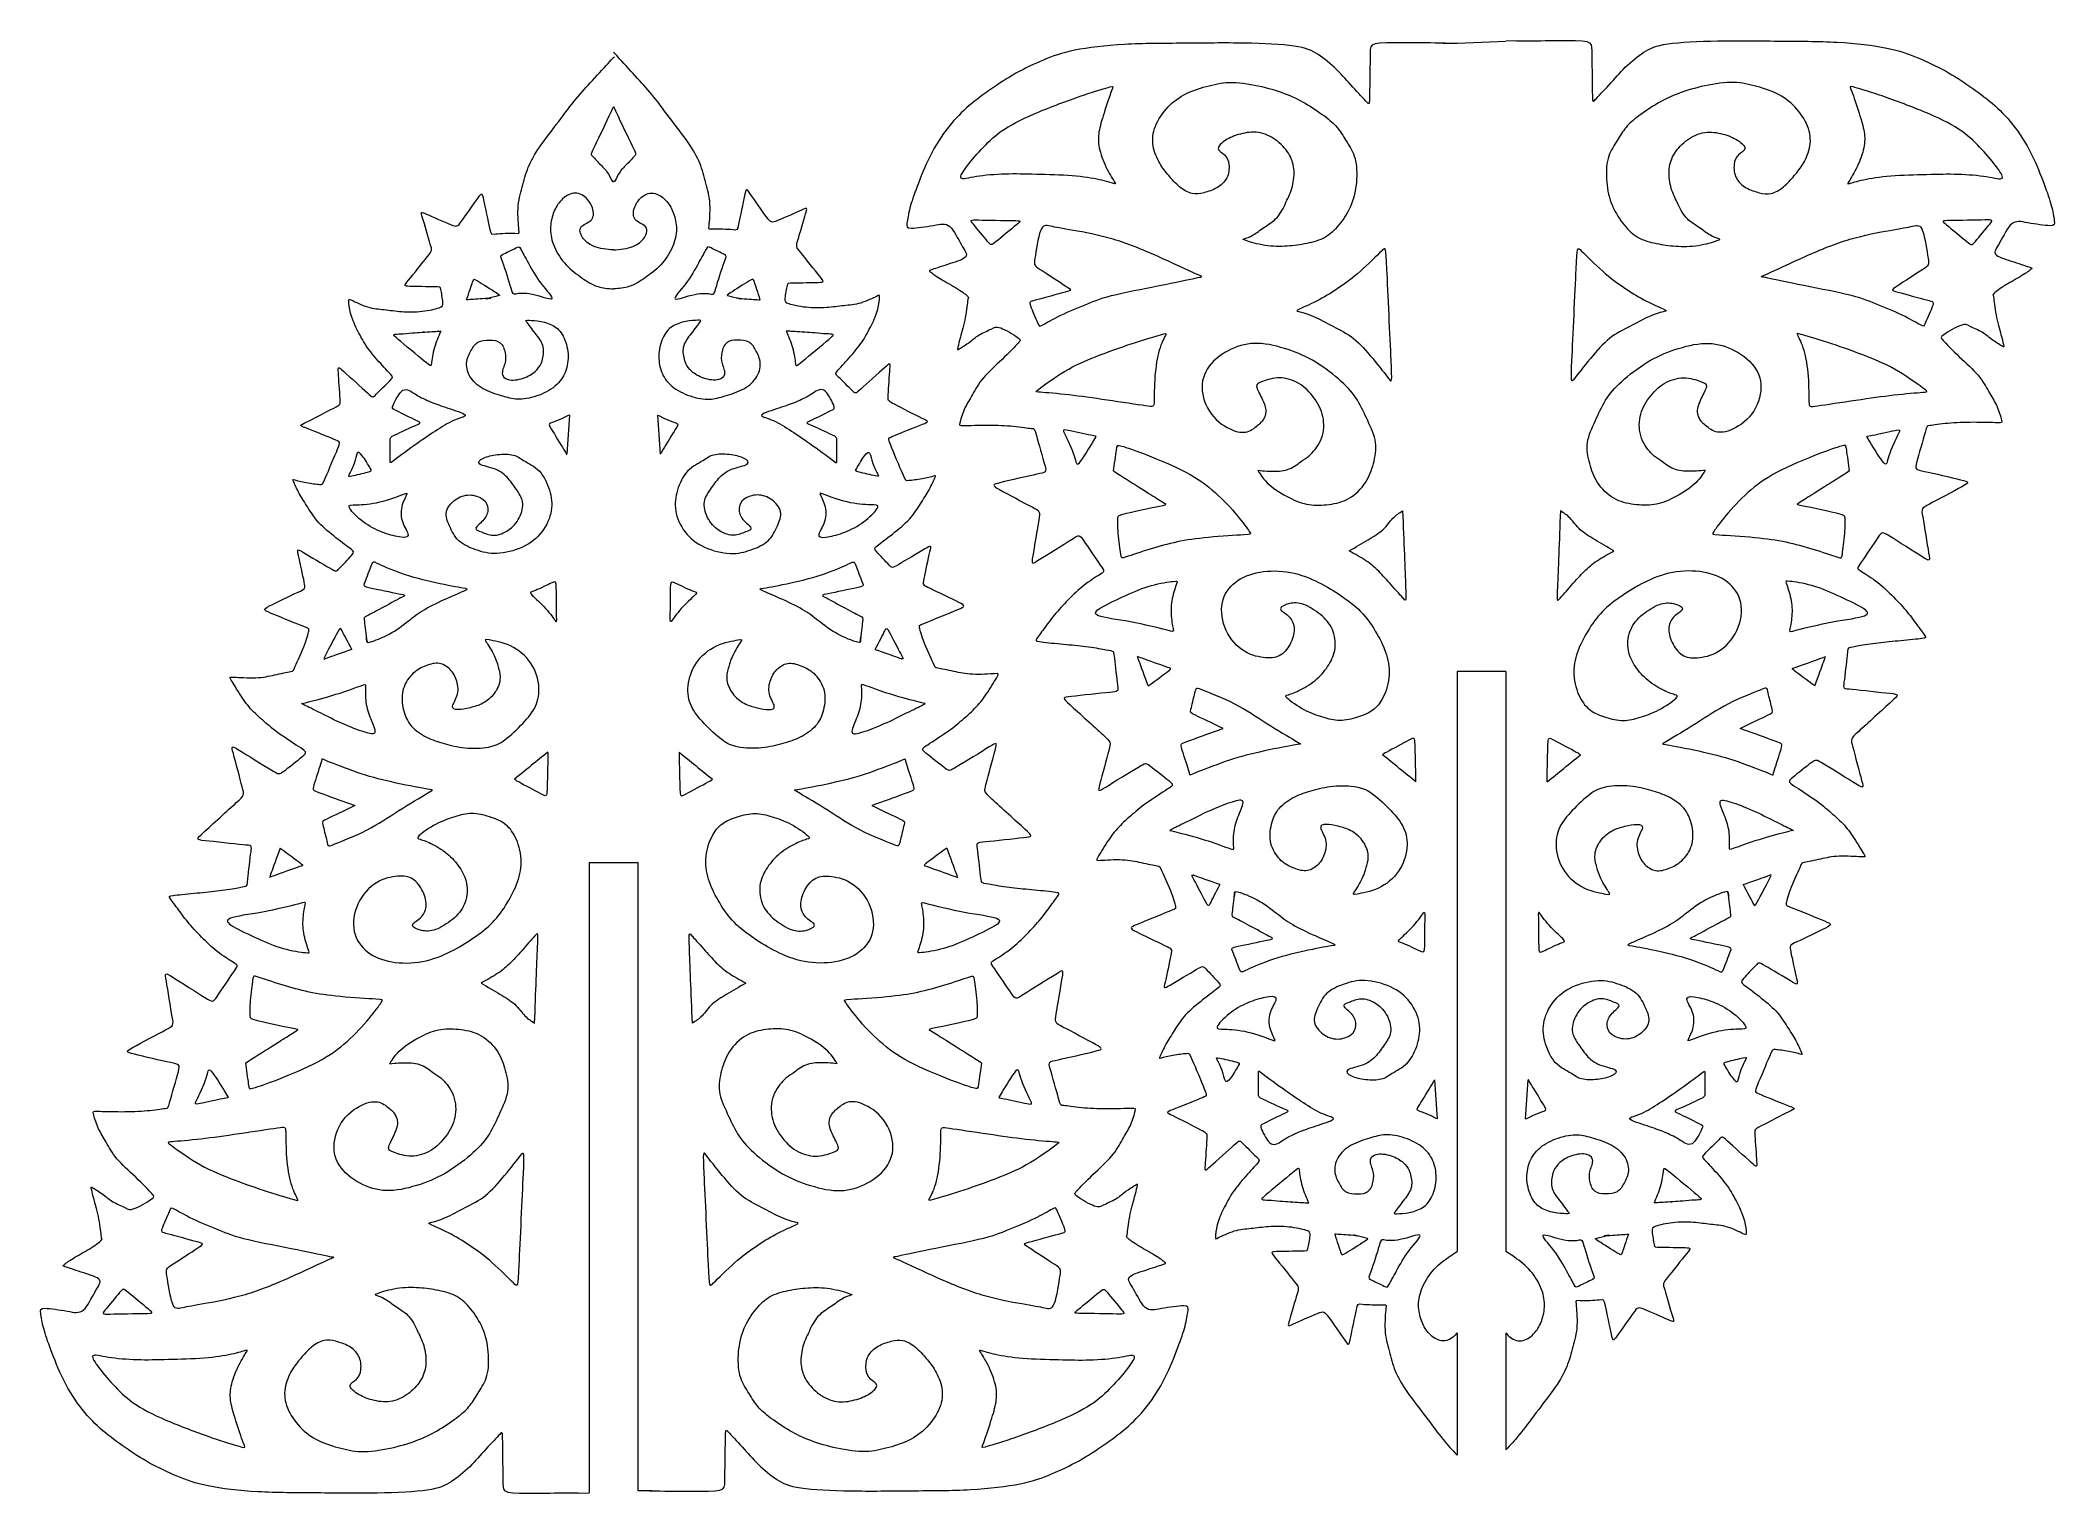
# Model space of a CAD drawing. Header units: centimetres. Extents: x -7.8 to 7.9, y -5.1 to 6.2.
import ezdxf

# ---------------------------------------------------------------- set-up
doc = ezdxf.new("R2010")
doc.units = ezdxf.units.CM
doc.header["$MEASUREMENT"] = 0
doc.layers.add('layer 1', color=7, linetype='Continuous')

msp = doc.modelspace()

# ---------------------------------------------------------------- linework, layer by layer
at = {"layer": 'layer 1', "color": 250, "lineweight": 9}
for points, knots in [([(-3.02387, -5.07506), (-2.9166, -5.07586), (-2.81898, -5.07662), (-2.74148, -5.07721), (-2.74148, -5.07721), (-2.44219, -5.07951), (-2.44218, -5.07952), (-2.44103, -4.99863), (-2.44103, -4.99863), (-2.43986, -4.91775), (-2.43755, -4.75596), (-2.43641, -4.67506), (-2.43641, -4.67506), (-2.43524, -4.59418), (-2.43524, -4.59418), (-2.41329, -4.6173), (-2.41329, -4.6173), (-2.39133, -4.64041), (-2.34743, -4.68662), (-2.30583, -4.73285), (-2.30583, -4.73285), (-2.26422, -4.77907), (-2.22493, -4.8253), (-2.17987, -4.86921), (-2.17987, -4.86921), (-2.13479, -4.91313), (-2.08396, -4.95471), (-2.03602, -4.98591), (-2.03602, -4.98591), (-1.98806, -5.01712), (-1.94302, -5.03792), (-1.84885, -5.05179), (-1.84885, -5.05179), (-1.75468, -5.06566), (-1.61138, -5.07259), (-1.46002, -5.0749), (-1.46002, -5.0749), (-1.30864, -5.07721), (-1.14916, -5.0749), (-0.99084, -5.07374), (-0.99084, -5.07374), (-0.83253, -5.07259), (-0.67537, -5.07259), (-0.52862, -5.06449), (-0.52862, -5.06449), (-0.38186, -5.05641), (-0.24549, -5.04023), (-0.14265, -5.01943), (-0.14265, -5.01943), (-0.0398, -4.99863), (0.02952, -4.97322), (0.10117, -4.94317), (0.10117, -4.94317), (0.17282, -4.91313), (0.24677, -4.87846), (0.31494, -4.84031), (0.31494, -4.84031), (0.38313, -4.80218), (0.44554, -4.76058), (0.50563, -4.71898), (0.50563, -4.71898), (0.56573, -4.67737), (0.62349, -4.63579), (0.67896, -4.5884), (0.67896, -4.5884), (0.73443, -4.54102), (0.78758, -4.48788), (0.83957, -4.422), (0.83957, -4.422), (0.89159, -4.35614), (0.94243, -4.27755), (0.98404, -4.19549), (0.98404, -4.19549), (1.02564, -4.11345), (1.05798, -4.02795), (1.08341, -3.95976), (1.08341, -3.95976), (1.10883, -3.89158), (1.12732, -3.84075), (1.14003, -3.79336), (1.14003, -3.79336), (1.15275, -3.74599), (1.15968, -3.70209), (1.16314, -3.67435), (1.16314, -3.67435), (1.16661, -3.64662), (1.16661, -3.63506), (1.12847, -3.63506), (1.12847, -3.63506), (1.09034, -3.63506), (1.01408, -3.64662), (0.95745, -3.65701), (0.95745, -3.65701), (0.90083, -3.66742), (0.86385, -3.67665), (0.83033, -3.64775), (0.83033, -3.64775), (0.79682, -3.61887), (0.76679, -3.55186), (0.7402, -3.50563), (0.7402, -3.50563), (0.71363, -3.4594), (0.69052, -3.43398), (0.70553, -3.41318), (0.70553, -3.41318), (0.72057, -3.39238), (0.77371, -3.37621), (0.82802, -3.35887), (0.82802, -3.35887), (0.88234, -3.34154), (0.93781, -3.32305), (0.96555, -3.31381), (0.96555, -3.31381), (0.99328, -3.30456), (0.99328, -3.30456), (0.98173, -3.29532), (0.98173, -3.29532), (0.97017, -3.28607), (0.94706, -3.26758), (0.91122, -3.24562), (0.91122, -3.24562), (0.87541, -3.22367), (0.82689, -3.19824), (0.78528, -3.17282), (0.78528, -3.17282), (0.74368, -3.1474), (0.70901, -3.12199), (0.69398, -3.10812), (0.69398, -3.10812), (0.67896, -3.09425), (0.68359, -3.09194), (0.6859, -3.09194), (0.6859, -3.09194), (0.68821, -3.09194), (0.68821, -3.09425), (0.69167, -3.06535), (0.69167, -3.06535), (0.69514, -3.03647), (0.70208, -2.97638), (0.71363, -2.91974), (0.71363, -2.91974), (0.72519, -2.86312), (0.74137, -2.80998), (0.75176, -2.77183), (0.75176, -2.77183), (0.76217, -2.73371), (0.76679, -2.71059), (0.7691, -2.69904), (0.7691, -2.69904), (0.77141, -2.68748), (0.77141, -2.68748), (0.75407, -2.69787), (0.75407, -2.69787), (0.73675, -2.70828), (0.70208, -2.72908), (0.67549, -2.74872), (0.67549, -2.74872), (0.64892, -2.76837), (0.63043, -2.78687), (0.60153, -2.80419), (0.60153, -2.80419), (0.57264, -2.82153), (0.53337, -2.83771), (0.50794, -2.85042), (0.50794, -2.85042), (0.48252, -2.86314), (0.47096, -2.87237), (0.43398, -2.8585), (0.43398, -2.8585), (0.397, -2.84463), (0.33461, -2.80767), (0.30457, -2.78687), (0.30457, -2.78687), (0.27452, -2.76606), (0.27683, -2.76144), (0.30571, -2.73139), (0.30571, -2.73139), (0.33461, -2.70135), (0.39007, -2.64589), (0.44323, -2.59504), (0.44323, -2.59504), (0.49639, -2.5442), (0.54722, -2.49797), (0.58304, -2.45289), (0.58304, -2.45289), (0.61887, -2.40783), (0.63967, -2.36393), (0.66047, -2.32695), (0.66047, -2.32695), (0.68127, -2.28997), (0.70208, -2.25992), (0.71825, -2.22294), (0.71825, -2.22294), (0.73443, -2.18596), (0.74599, -2.14206), (0.75176, -2.1201), (0.75176, -2.1201), (0.75755, -2.09815), (0.75755, -2.09815), (0.7194, -2.0993), (0.7194, -2.0993), (0.68127, -2.10046), (0.60502, -2.10275), (0.53337, -2.10275), (0.53337, -2.10275), (0.46172, -2.10275), (0.39469, -2.10046), (0.3346, -2.09467), (0.3346, -2.09467), (0.2745, -2.0889), (0.22136, -2.07966), (0.19593, -2.07735), (0.19593, -2.07735), (0.17051, -2.07503), (0.17282, -2.07966), (0.15664, -2.02302), (0.15664, -2.02302), (0.14046, -1.9664), (0.10579, -1.84854), (0.09076, -1.79076), (0.09076, -1.79076), (0.07575, -1.73298), (0.08037, -1.73529), (0.15202, -1.72026), (0.15202, -1.72026), (0.22367, -1.70524), (0.36233, -1.67289), (0.43282, -1.65554), (0.43282, -1.65554), (0.50332, -1.63822), (0.50563, -1.63591), (0.44323, -1.60124), (0.44323, -1.60124), (0.38082, -1.56657), (0.25372, -1.49956), (0.19015, -1.46603), (0.19015, -1.46603), (0.1266, -1.43253), (0.1266, -1.43253), (0.13815, -1.36319), (0.13815, -1.36319), (0.14971, -1.29387), (0.17282, -1.15519), (0.18438, -1.08585), (0.18438, -1.08585), (0.19593, -1.01653), (0.19593, -1.01653), (0.13353, -1.05582), (0.13353, -1.05582), (0.07112, -1.09511), (-0.05367, -1.17368), (-0.11607, -1.21297), (-0.11607, -1.21297), (-0.17848, -1.25226), (-0.17848, -1.25226), (-0.21084, -1.20487), (-0.21084, -1.20487), (-0.24319, -1.1575), (-0.3079, -1.06275), (-0.34082, -1.01422), (-0.34082, -1.01422), (-0.37374, -0.96568), (-0.37488, -0.96335), (-0.35002, -0.94717), (-0.35002, -0.94717), (-0.32516, -0.93099), (-0.27431, -0.90095), (-0.22925, -0.86743), (-0.22925, -0.86743), (-0.18417, -0.83392), (-0.14489, -0.79695), (-0.1056, -0.75766), (-0.1056, -0.75766), (-0.06631, -0.71837), (-0.02702, -0.67677), (0.00534, -0.63862), (0.00534, -0.63862), (0.0377, -0.60049), (0.06311, -0.56584), (0.08853, -0.53117), (0.08853, -0.53117), (0.11395, -0.4965), (0.13938, -0.46183), (0.15208, -0.44334), (0.15208, -0.44334), (0.1648, -0.42485), (0.1648, -0.42254), (0.13128, -0.41792), (0.13128, -0.41792), (0.09778, -0.4133), (0.03076, -0.40636), (-0.03164, -0.40058), (-0.03164, -0.40058), (-0.09405, -0.39481), (-0.15181, -0.39018), (-0.20845, -0.38325), (-0.20845, -0.38325), (-0.26507, -0.37632), (-0.32054, -0.36707), (-0.35983, -0.36014), (-0.35983, -0.36014), (-0.39912, -0.3532), (-0.42223, -0.34858), (-0.43379, -0.3451), (-0.43379, -0.3451), (-0.44535, -0.34165), (-0.44535, -0.33933), (-0.45113, -0.28617), (-0.45113, -0.28617), (-0.4569, -0.23302), (-0.46844, -0.12902), (-0.47538, -0.07817), (-0.47538, -0.07817), (-0.48231, -0.02733), (-0.48462, -0.02964), (-0.41182, -0.0227), (-0.41182, -0.0227), (-0.33903, -0.01577), (-0.1911, 0.00039), (-0.11716, 0.00849), (-0.11716, 0.00849), (-0.0432, 0.01657), (-0.0432, 0.01657), (-0.10677, 0.07436), (-0.10677, 0.07436), (-0.17032, 0.13214), (-0.29742, 0.24769), (-0.36099, 0.30547), (-0.36099, 0.30547), (-0.42454, 0.36325), (-0.42454, 0.36325), (-0.40722, 0.42797), (-0.40722, 0.42797), (-0.38988, 0.49268), (-0.35521, 0.6221), (-0.33788, 0.68682), (-0.33788, 0.68682), (-0.32054, 0.75153), (-0.32054, 0.75153), (-0.38294, 0.71339), (-0.38294, 0.71339), (-0.44535, 0.67526), (-0.57014, 0.599), (-0.63255, 0.56086), (-0.63255, 0.56086), (-0.69495, 0.52273), (-0.69495, 0.52273), (-0.73078, 0.55047), (-0.73078, 0.55047), (-0.7666, 0.5782), (-0.83823, 0.63366), (-0.87407, 0.6637), (-0.87407, 0.6637), (-0.90988, 0.69375), (-0.90988, 0.69837), (-0.87638, 0.72148), (-0.87638, 0.72148), (-0.84286, 0.7446), (-0.77585, 0.78619), (-0.72269, 0.82317), (-0.72269, 0.82317), (-0.66953, 0.86015), (-0.63023, 0.8925), (-0.59211, 0.92486), (-0.59211, 0.92486), (-0.55396, 0.95722), (-0.51698, 0.98958), (-0.48462, 1.02425), (-0.48462, 1.02425), (-0.45226, 1.05892), (-0.42454, 1.09588), (-0.39566, 1.1398), (-0.39566, 1.1398), (-0.36676, 1.18371), (-0.33672, 1.23456), (-0.3217, 1.25998), (-0.3217, 1.25998), (-0.30667, 1.28541), (-0.30667, 1.28541), (-0.34365, 1.2831), (-0.34365, 1.2831), (-0.38063, 1.28079), (-0.45458, 1.27616), (-0.51236, 1.27847), (-0.51236, 1.27847), (-0.57014, 1.28079), (-0.61174, 1.29003), (-0.65913, 1.30042), (-0.65913, 1.30042), (-0.70651, 1.31083), (-0.75965, 1.32239), (-0.78393, 1.32701), (-0.78393, 1.32701), (-0.80819, 1.33163), (-0.80356, 1.32932), (-0.81974, 1.36745), (-0.81974, 1.36745), (-0.83592, 1.4056), (-0.8729, 1.48416), (-0.89487, 1.54078), (-0.89487, 1.54078), (-0.91682, 1.59742), (-0.92375, 1.63207), (-0.92606, 1.64825), (-0.92606, 1.64825), (-0.92837, 1.66443), (-0.92606, 1.66212), (-0.86597, 1.68523), (-0.86597, 1.68523), (-0.80588, 1.70834), (-0.68802, 1.75688), (-0.62792, 1.7823), (-0.62792, 1.7823), (-0.56783, 1.80773), (-0.56552, 1.81004), (-0.61984, 1.83778), (-0.61984, 1.83778), (-0.67415, 1.86551), (-0.78507, 1.91865), (-0.84171, 1.94523), (-0.84171, 1.94523), (-0.89833, 1.97181), (-0.90064, 1.97181), (-0.89025, 2.02381), (-0.89025, 2.02381), (-0.87984, 2.07582), (-0.85672, 2.17981), (-0.84517, 2.23181), (-0.84517, 2.23181), (-0.83361, 2.28382), (-0.83361, 2.28382), (-0.88446, 2.25378), (-0.88446, 2.25378), (-0.93531, 2.22373), (-1.03699, 2.16365), (-1.08784, 2.1336), (-1.08784, 2.1336), (-1.13869, 2.10356), (-1.13869, 2.10356), (-1.16296, 2.12898), (-1.16296, 2.12898), (-1.18722, 2.15441), (-1.23574, 2.20524), (-1.25886, 2.23181), (-1.25886, 2.23181), (-1.28197, 2.2584), (-1.27966, 2.26071), (-1.2554, 2.2792), (-1.2554, 2.2792), (-1.23112, 2.29769), (-1.18491, 2.33236), (-1.13754, 2.36934), (-1.13754, 2.36934), (-1.09015, 2.40632), (-1.04163, 2.4456), (-1.00465, 2.48604), (-1.00465, 2.48604), (-0.96767, 2.52649), (-0.94224, 2.5681), (-0.91798, 2.60622), (-0.91798, 2.60622), (-0.89371, 2.64437), (-0.87059, 2.67902), (-0.85095, 2.71484), (-0.85095, 2.71484), (-0.8313, 2.75067), (-0.81512, 2.78765), (-0.80704, 2.80614), (-0.80704, 2.80614), (-0.79894, 2.82463), (-0.79894, 2.82463), (-0.81628, 2.82001), (-0.81628, 2.82001), (-0.83361, 2.81539), (-0.86828, 2.80614), (-0.90643, 2.79921), (-0.90643, 2.79921), (-0.94455, 2.79228), (-0.98614, 2.78765), (-1.00811, 2.78534), (-1.00811, 2.78534), (-1.03006, 2.78303), (-1.03237, 2.78303), (-1.05664, 2.8385), (-1.05664, 2.8385), (-1.0809, 2.89397), (-1.12713, 3.0049), (-1.15024, 3.06037), (-1.15024, 3.06037), (-1.17336, 3.11584), (-1.17336, 3.11584), (-1.11905, 3.13779), (-1.11905, 3.13779), (-1.06473, 3.15975), (-0.95611, 3.20365), (-0.90295, 3.22446), (-0.90295, 3.22446), (-0.84979, 3.24526), (-0.8521, 3.24295), (-0.90643, 3.26952), (-0.90643, 3.26952), (-0.96073, 3.29611), (-1.06704, 3.35158), (-1.1202, 3.37931), (-1.1202, 3.37931), (-1.17336, 3.40705), (-1.17336, 3.40705), (-1.1699, 3.45673), (-1.1699, 3.45673), (-1.16642, 3.50643), (-1.15949, 3.6058), (-1.15603, 3.65549), (-1.15603, 3.65549), (-1.15255, 3.70519), (-1.15255, 3.70519), (-1.19878, 3.66358), (-1.19878, 3.66358), (-1.24501, 3.62198), (-1.33744, 3.53879), (-1.38252, 3.49834), (-1.38252, 3.49834), (-1.42758, 3.4579), (-1.42527, 3.46021), (-1.45069, 3.48678), (-1.45069, 3.48678), (-1.47612, 3.51337), (-1.52926, 3.5642), (-1.55585, 3.59077), (-1.55585, 3.59077), (-1.58242, 3.61736), (-1.58242, 3.61967), (-1.56393, 3.64047), (-1.56393, 3.64047), (-1.54544, 3.66127), (-1.50848, 3.70057), (-1.47266, 3.741), (-1.47266, 3.741), (-1.43683, 3.78146), (-1.40216, 3.82305), (-1.37327, 3.8658), (-1.37327, 3.8658), (-1.34438, 3.90857), (-1.32126, 3.95248), (-1.30046, 3.99523), (-1.30046, 3.99523), (-1.27966, 4.038), (-1.26118, 4.07959), (-1.25079, 4.11888), (-1.25079, 4.11888), (-1.24038, 4.15817), (-1.23807, 4.19515), (-1.23692, 4.21364), (-1.23692, 4.21364), (-1.23576, 4.23213), (-1.23576, 4.23213), (-1.26118, 4.21941), (-1.26118, 4.21941), (-1.28661, 4.20671), (-1.33744, 4.18128), (-1.38367, 4.16741), (-1.38367, 4.16741), (-1.42989, 4.15355), (-1.4715, 4.15124), (-1.51426, 4.14661), (-1.51426, 4.14661), (-1.55701, 4.14199), (-1.60091, 4.13506), (-1.65061, 4.13158), (-1.65061, 4.13158), (-1.7003, 4.12812), (-1.75575, 4.12812), (-1.80891, 4.13389), (-1.80891, 4.13389), (-1.86207, 4.13968), (-1.91292, 4.15124), (-1.94066, 4.16048), (-1.94066, 4.16048), (-1.96839, 4.16973), (-1.97301, 4.17666), (-1.9707, 4.2044), (-1.9707, 4.2044), (-1.96839, 4.23213), (-1.95915, 4.28065), (-1.95452, 4.30376), (-1.95452, 4.30376), (-1.9499, 4.32688), (-1.9499, 4.32457), (-1.90253, 4.32457), (-1.90253, 4.32457), (-1.85514, 4.32457), (-1.76039, 4.32688), (-1.71302, 4.32803), (-1.71302, 4.32803), (-1.66563, 4.32919), (-1.66563, 4.32919), (-1.70261, 4.37541), (-1.70261, 4.37541), (-1.73959, 4.42164), (-1.81354, 4.51408), (-1.85052, 4.5603), (-1.85052, 4.5603), (-1.8875, 4.60653), (-1.8875, 4.60653), (-1.87248, 4.65738), (-1.87248, 4.65738), (-1.85745, 4.70822), (-1.82742, 4.80991), (-1.8124, 4.86075), (-1.8124, 4.86075), (-1.79737, 4.9116), (-1.79737, 4.9116), (-1.8436, 4.8908), (-1.8436, 4.8908), (-1.88982, 4.87), (-1.98226, 4.82841), (-2.0308, 4.80876), (-2.0308, 4.80876), (-2.07933, 4.78912), (-2.08394, 4.79143), (-2.11746, 4.83766), (-2.11746, 4.83766), (-2.15097, 4.88388), (-2.21337, 4.97401), (-2.24458, 5.01792), (-2.24458, 5.01792), (-2.27578, 5.06184), (-2.27578, 5.05953), (-2.28733, 5.00289), (-2.28733, 5.00289), (-2.29889, 4.94627), (-2.322, 4.83535), (-2.33356, 4.78219), (-2.33356, 4.78219), (-2.34512, 4.72903), (-2.34512, 4.73365), (-2.3821, 4.73711), (-2.3821, 4.73711), (-2.41908, 4.74058), (-2.49302, 4.74289), (-2.53, 4.74173), (-2.53, 4.74173), (-2.56699, 4.74058), (-2.56699, 4.73596), (-2.56353, 4.76947), (-2.56353, 4.76947), (-2.56005, 4.80299), (-2.55312, 4.87462), (-2.55659, 4.93586), (-2.55659, 4.93586), (-2.56005, 4.99712), (-2.57392, 5.04797), (-2.58779, 5.09997), (-2.58779, 5.09997), (-2.60165, 5.15198), (-2.61551, 5.20512), (-2.63631, 5.25597), (-2.63631, 5.25597), (-2.65711, 5.30682), (-2.68485, 5.35534), (-2.72645, 5.41543), (-2.72645, 5.41543), (-2.76805, 5.47553), (-2.82352, 5.54718), (-2.87322, 5.61304), (-2.87322, 5.61304), (-2.92291, 5.67892), (-2.96681, 5.739), (-3.00841, 5.78985), (-3.00841, 5.78985), (-3.05001, 5.84069), (-3.08931, 5.8823), (-3.13669, 5.93315), (-3.13669, 5.93315), (-3.18407, 5.98399), (-3.23952, 6.04407), (-3.27073, 6.07989), (-3.27073, 6.07989), (-3.28811, 6.09984), (-3.29795, 6.11228), (-3.30746, 6.11597)], [0, 0, 0, 0, 0.00584795, 0.00584795, 0.00584795, 0.00584795, 0.01169591, 0.01169591, 0.01169591, 0.01169591, 0.01754386, 0.01754386, 0.01754386, 0.01754386, 0.02339181, 0.02339181, 0.02339181, 0.02339181, 0.02923977, 0.02923977, 0.02923977, 0.02923977, 0.03508772, 0.03508772, 0.03508772, 0.03508772, 0.04093567, 0.04093567, 0.04093567, 0.04093567, 0.04678363, 0.04678363, 0.04678363, 0.04678363, 0.05263158, 0.05263158, 0.05263158, 0.05263158, 0.05847953, 0.05847953, 0.05847953, 0.05847953, 0.06432749, 0.06432749, 0.06432749, 0.06432749, 0.07017544, 0.07017544, 0.07017544, 0.07017544, 0.07602339, 0.07602339, 0.07602339, 0.07602339, 0.08187135, 0.08187135, 0.08187135, 0.08187135, 0.0877193, 0.0877193, 0.0877193, 0.0877193, 0.09356725, 0.09356725, 0.09356725, 0.09356725, 0.0994152, 0.0994152, 0.0994152, 0.0994152, 0.10526316, 0.10526316, 0.10526316, 0.10526316, 0.11111111, 0.11111111, 0.11111111, 0.11111111, 0.11695906, 0.11695906, 0.11695906, 0.11695906, 0.12280702, 0.12280702, 0.12280702, 0.12280702, 0.12865497, 0.12865497, 0.12865497, 0.12865497, 0.13450292, 0.13450292, 0.13450292, 0.13450292, 0.14035088, 0.14035088, 0.14035088, 0.14035088, 0.14619883, 0.14619883, 0.14619883, 0.14619883, 0.15204678, 0.15204678, 0.15204678, 0.15204678, 0.15789474, 0.15789474, 0.15789474, 0.15789474, 0.16374269, 0.16374269, 0.16374269, 0.16374269, 0.16959064, 0.16959064, 0.16959064, 0.16959064, 0.1754386, 0.1754386, 0.1754386, 0.1754386, 0.18128655, 0.18128655, 0.18128655, 0.18128655, 0.1871345, 0.1871345, 0.1871345, 0.1871345, 0.19298246, 0.19298246, 0.19298246, 0.19298246, 0.19883041, 0.19883041, 0.19883041, 0.19883041, 0.20467836, 0.20467836, 0.20467836, 0.20467836, 0.21052632, 0.21052632, 0.21052632, 0.21052632, 0.21637427, 0.21637427, 0.21637427, 0.21637427, 0.22222222, 0.22222222, 0.22222222, 0.22222222, 0.22807018, 0.22807018, 0.22807018, 0.22807018, 0.23391813, 0.23391813, 0.23391813, 0.23391813, 0.23976608, 0.23976608, 0.23976608, 0.23976608, 0.24561404, 0.24561404, 0.24561404, 0.24561404, 0.25146199, 0.25146199, 0.25146199, 0.25146199, 0.25730994, 0.25730994, 0.25730994, 0.25730994, 0.26315789, 0.26315789, 0.26315789, 0.26315789, 0.26900585, 0.26900585, 0.26900585, 0.26900585, 0.2748538, 0.2748538, 0.2748538, 0.2748538, 0.28070175, 0.28070175, 0.28070175, 0.28070175, 0.28654971, 0.28654971, 0.28654971, 0.28654971, 0.29239766, 0.29239766, 0.29239766, 0.29239766, 0.29824561, 0.29824561, 0.29824561, 0.29824561, 0.30409357, 0.30409357, 0.30409357, 0.30409357, 0.30994152, 0.30994152, 0.30994152, 0.30994152, 0.31578947, 0.31578947, 0.31578947, 0.31578947, 0.32163743, 0.32163743, 0.32163743, 0.32163743, 0.32748538, 0.32748538, 0.32748538, 0.32748538, 0.33333333, 0.33333333, 0.33333333, 0.33333333, 0.33918129, 0.33918129, 0.33918129, 0.33918129, 0.34502924, 0.34502924, 0.34502924, 0.34502924, 0.35087719, 0.35087719, 0.35087719, 0.35087719, 0.35672515, 0.35672515, 0.35672515, 0.35672515, 0.3625731, 0.3625731, 0.3625731, 0.3625731, 0.36842105, 0.36842105, 0.36842105, 0.36842105, 0.37426901, 0.37426901, 0.37426901, 0.37426901, 0.38011696, 0.38011696, 0.38011696, 0.38011696, 0.38596491, 0.38596491, 0.38596491, 0.38596491, 0.39181287, 0.39181287, 0.39181287, 0.39181287, 0.39766082, 0.39766082, 0.39766082, 0.39766082, 0.40350877, 0.40350877, 0.40350877, 0.40350877, 0.40935673, 0.40935673, 0.40935673, 0.40935673, 0.41520468, 0.41520468, 0.41520468, 0.41520468, 0.42105263, 0.42105263, 0.42105263, 0.42105263, 0.42690058, 0.42690058, 0.42690058, 0.42690058, 0.43274854, 0.43274854, 0.43274854, 0.43274854, 0.43859649, 0.43859649, 0.43859649, 0.43859649, 0.44444444, 0.44444444, 0.44444444, 0.44444444, 0.4502924, 0.4502924, 0.4502924, 0.4502924, 0.45614035, 0.45614035, 0.45614035, 0.45614035, 0.4619883, 0.4619883, 0.4619883, 0.4619883, 0.46783626, 0.46783626, 0.46783626, 0.46783626, 0.47368421, 0.47368421, 0.47368421, 0.47368421, 0.47953216, 0.47953216, 0.47953216, 0.47953216, 0.48538012, 0.48538012, 0.48538012, 0.48538012, 0.49122807, 0.49122807, 0.49122807, 0.49122807, 0.49707602, 0.49707602, 0.49707602, 0.49707602, 0.50292398, 0.50292398, 0.50292398, 0.50292398, 0.50877193, 0.50877193, 0.50877193, 0.50877193, 0.51461988, 0.51461988, 0.51461988, 0.51461988, 0.52046784, 0.52046784, 0.52046784, 0.52046784, 0.52631579, 0.52631579, 0.52631579, 0.52631579, 0.53216374, 0.53216374, 0.53216374, 0.53216374, 0.5380117, 0.5380117, 0.5380117, 0.5380117, 0.54385965, 0.54385965, 0.54385965, 0.54385965, 0.5497076, 0.5497076, 0.5497076, 0.5497076, 0.55555556, 0.55555556, 0.55555556, 0.55555556, 0.56140351, 0.56140351, 0.56140351, 0.56140351, 0.56725146, 0.56725146, 0.56725146, 0.56725146, 0.57309942, 0.57309942, 0.57309942, 0.57309942, 0.57894737, 0.57894737, 0.57894737, 0.57894737, 0.58479532, 0.58479532, 0.58479532, 0.58479532, 0.59064327, 0.59064327, 0.59064327, 0.59064327, 0.59649123, 0.59649123, 0.59649123, 0.59649123, 0.60233918, 0.60233918, 0.60233918, 0.60233918, 0.60818713, 0.60818713, 0.60818713, 0.60818713, 0.61403509, 0.61403509, 0.61403509, 0.61403509, 0.61988304, 0.61988304, 0.61988304, 0.61988304, 0.62573099, 0.62573099, 0.62573099, 0.62573099, 0.63157895, 0.63157895, 0.63157895, 0.63157895, 0.6374269, 0.6374269, 0.6374269, 0.6374269, 0.64327485, 0.64327485, 0.64327485, 0.64327485, 0.64912281, 0.64912281, 0.64912281, 0.64912281, 0.65497076, 0.65497076, 0.65497076, 0.65497076, 0.66081871, 0.66081871, 0.66081871, 0.66081871, 0.66666667, 0.66666667, 0.66666667, 0.66666667, 0.67251462, 0.67251462, 0.67251462, 0.67251462, 0.67836257, 0.67836257, 0.67836257, 0.67836257, 0.68421053, 0.68421053, 0.68421053, 0.68421053, 0.69005848, 0.69005848, 0.69005848, 0.69005848, 0.69590643, 0.69590643, 0.69590643, 0.69590643, 0.70175439, 0.70175439, 0.70175439, 0.70175439, 0.70760234, 0.70760234, 0.70760234, 0.70760234, 0.71345029, 0.71345029, 0.71345029, 0.71345029, 0.71929825, 0.71929825, 0.71929825, 0.71929825, 0.7251462, 0.7251462, 0.7251462, 0.7251462, 0.73099415, 0.73099415, 0.73099415, 0.73099415, 0.73684211, 0.73684211, 0.73684211, 0.73684211, 0.74269006, 0.74269006, 0.74269006, 0.74269006, 0.74853801, 0.74853801, 0.74853801, 0.74853801, 0.75438596, 0.75438596, 0.75438596, 0.75438596, 0.76023392, 0.76023392, 0.76023392, 0.76023392, 0.76608187, 0.76608187, 0.76608187, 0.76608187, 0.77192982, 0.77192982, 0.77192982, 0.77192982, 0.77777778, 0.77777778, 0.77777778, 0.77777778, 0.78362573, 0.78362573, 0.78362573, 0.78362573, 0.78947368, 0.78947368, 0.78947368, 0.78947368, 0.79532164, 0.79532164, 0.79532164, 0.79532164, 0.80116959, 0.80116959, 0.80116959, 0.80116959, 0.80701754, 0.80701754, 0.80701754, 0.80701754, 0.8128655, 0.8128655, 0.8128655, 0.8128655, 0.81871345, 0.81871345, 0.81871345, 0.81871345, 0.8245614, 0.8245614, 0.8245614, 0.8245614, 0.83040936, 0.83040936, 0.83040936, 0.83040936, 0.83625731, 0.83625731, 0.83625731, 0.83625731, 0.84210526, 0.84210526, 0.84210526, 0.84210526, 0.84795322, 0.84795322, 0.84795322, 0.84795322, 0.85380117, 0.85380117, 0.85380117, 0.85380117, 0.85964912, 0.85964912, 0.85964912, 0.85964912, 0.86549708, 0.86549708, 0.86549708, 0.86549708, 0.87134503, 0.87134503, 0.87134503, 0.87134503, 0.87719298, 0.87719298, 0.87719298, 0.87719298, 0.88304094, 0.88304094, 0.88304094, 0.88304094, 0.88888889, 0.88888889, 0.88888889, 0.88888889, 0.89473684, 0.89473684, 0.89473684, 0.89473684, 0.9005848, 0.9005848, 0.9005848, 0.9005848, 0.90643275, 0.90643275, 0.90643275, 0.90643275, 0.9122807, 0.9122807, 0.9122807, 0.9122807, 0.91812865, 0.91812865, 0.91812865, 0.91812865, 0.92397661, 0.92397661, 0.92397661, 0.92397661, 0.92982456, 0.92982456, 0.92982456, 0.92982456, 0.93567251, 0.93567251, 0.93567251, 0.93567251, 0.94152047, 0.94152047, 0.94152047, 0.94152047, 0.94736842, 0.94736842, 0.94736842, 0.94736842, 0.95321637, 0.95321637, 0.95321637, 0.95321637, 0.95906433, 0.95906433, 0.95906433, 0.95906433, 0.96491228, 0.96491228, 0.96491228, 0.96491228, 0.97076023, 0.97076023, 0.97076023, 0.97076023, 0.97660819, 0.97660819, 0.97660819, 0.97660819, 0.98245614, 0.98245614, 0.98245614, 0.98245614, 0.98830409, 0.98830409, 0.98830409, 0.98830409, 1, 1, 1, 1]), ([(3.16346, 6.18986), (3.05619, 6.19066), (2.95857, 6.19142), (2.88107, 6.19201), (2.88107, 6.19201), (2.58178, 6.19431), (2.58177, 6.19432), (2.58062, 6.11343), (2.58062, 6.11343), (2.57945, 6.03255), (2.57714, 5.87076), (2.576, 5.78986), (2.576, 5.78986), (2.57483, 5.70898), (2.57483, 5.70898), (2.55288, 5.7321), (2.55288, 5.7321), (2.53092, 5.75521), (2.48702, 5.80142), (2.44542, 5.84765), (2.44542, 5.84765), (2.40381, 5.89387), (2.36452, 5.9401), (2.31946, 5.98401), (2.31946, 5.98401), (2.27438, 6.02793), (2.22355, 6.06951), (2.17561, 6.10071), (2.17561, 6.10071), (2.12765, 6.13192), (2.08261, 6.15272), (1.98844, 6.16659), (1.98844, 6.16659), (1.89427, 6.18046), (1.75097, 6.18739), (1.59961, 6.1897), (1.59961, 6.1897), (1.44823, 6.19201), (1.28875, 6.1897), (1.13043, 6.18854), (1.13043, 6.18854), (0.97212, 6.18739), (0.81496, 6.18739), (0.66821, 6.17929), (0.66821, 6.17929), (0.52145, 6.17121), (0.38508, 6.15503), (0.28224, 6.13423), (0.28224, 6.13423), (0.17939, 6.11343), (0.11007, 6.08802), (0.03842, 6.05797), (0.03842, 6.05797), (-0.03323, 6.02793), (-0.10718, 5.99326), (-0.17535, 5.95511), (-0.17535, 5.95511), (-0.24354, 5.91698), (-0.30595, 5.87538), (-0.36604, 5.83378), (-0.36604, 5.83378), (-0.42614, 5.79217), (-0.4839, 5.75059), (-0.53937, 5.7032), (-0.53937, 5.7032), (-0.59484, 5.65582), (-0.64799, 5.60268), (-0.69998, 5.5368), (-0.69998, 5.5368), (-0.752, 5.47094), (-0.80284, 5.39235), (-0.84445, 5.31029), (-0.84445, 5.31029), (-0.88605, 5.22825), (-0.91839, 5.14275), (-0.94382, 5.07456), (-0.94382, 5.07456), (-0.96924, 5.00638), (-0.98773, 4.95555), (-1.00044, 4.90816), (-1.00044, 4.90816), (-1.01316, 4.86079), (-1.02009, 4.81689), (-1.02355, 4.78915), (-1.02355, 4.78915), (-1.02702, 4.76142), (-1.02702, 4.74986), (-0.98888, 4.74986), (-0.98888, 4.74986), (-0.95075, 4.74986), (-0.87449, 4.76142), (-0.81786, 4.77181), (-0.81786, 4.77181), (-0.76124, 4.78222), (-0.72426, 4.79145), (-0.69074, 4.76255), (-0.69074, 4.76255), (-0.65723, 4.73367), (-0.6272, 4.66666), (-0.60061, 4.62043), (-0.60061, 4.62043), (-0.57404, 4.5742), (-0.55093, 4.54878), (-0.56594, 4.52798), (-0.56594, 4.52798), (-0.58098, 4.50718), (-0.63412, 4.49101), (-0.68843, 4.47367), (-0.68843, 4.47367), (-0.74275, 4.45634), (-0.79822, 4.43785), (-0.82596, 4.42861), (-0.82596, 4.42861), (-0.85369, 4.41936), (-0.85369, 4.41936), (-0.84214, 4.41012), (-0.84214, 4.41012), (-0.83058, 4.40087), (-0.80747, 4.38238), (-0.77163, 4.36042), (-0.77163, 4.36042), (-0.73582, 4.33847), (-0.6873, 4.31304), (-0.64569, 4.28762), (-0.64569, 4.28762), (-0.60409, 4.2622), (-0.56942, 4.23679), (-0.55439, 4.22292), (-0.55439, 4.22292), (-0.53937, 4.20905), (-0.544, 4.20674), (-0.54631, 4.20674), (-0.54631, 4.20674), (-0.54862, 4.20674), (-0.54862, 4.20905), (-0.55208, 4.18015), (-0.55208, 4.18015), (-0.55555, 4.15127), (-0.56249, 4.09118), (-0.57404, 4.03454), (-0.57404, 4.03454), (-0.5856, 3.97792), (-0.60178, 3.92478), (-0.61217, 3.88663), (-0.61217, 3.88663), (-0.62258, 3.84851), (-0.6272, 3.82539), (-0.62951, 3.81384), (-0.62951, 3.81384), (-0.63182, 3.80228), (-0.63182, 3.80228), (-0.61448, 3.81267), (-0.61448, 3.81267), (-0.59716, 3.82308), (-0.56249, 3.84388), (-0.5359, 3.86352), (-0.5359, 3.86352), (-0.50933, 3.88317), (-0.49084, 3.90167), (-0.46194, 3.91899), (-0.46194, 3.91899), (-0.43305, 3.93633), (-0.39378, 3.95251), (-0.36835, 3.96522), (-0.36835, 3.96522), (-0.34293, 3.97794), (-0.33137, 3.98717), (-0.29439, 3.9733), (-0.29439, 3.9733), (-0.25741, 3.95943), (-0.19502, 3.92247), (-0.16498, 3.90167), (-0.16498, 3.90167), (-0.13493, 3.88086), (-0.13724, 3.87624), (-0.16612, 3.84619), (-0.16612, 3.84619), (-0.19502, 3.81615), (-0.25048, 3.76069), (-0.30364, 3.70984), (-0.30364, 3.70984), (-0.3568, 3.659), (-0.40763, 3.61277), (-0.44345, 3.56769), (-0.44345, 3.56769), (-0.47928, 3.52263), (-0.50008, 3.47873), (-0.52088, 3.44175), (-0.52088, 3.44175), (-0.54168, 3.40477), (-0.56249, 3.37472), (-0.57866, 3.33774), (-0.57866, 3.33774), (-0.59484, 3.30076), (-0.6064, 3.25686), (-0.61217, 3.2349), (-0.61217, 3.2349), (-0.61796, 3.21295), (-0.61796, 3.21295), (-0.57981, 3.2141), (-0.57981, 3.2141), (-0.54168, 3.21526), (-0.46543, 3.21755), (-0.39378, 3.21755), (-0.39378, 3.21755), (-0.32213, 3.21755), (-0.2551, 3.21526), (-0.19501, 3.20947), (-0.19501, 3.20947), (-0.13491, 3.2037), (-0.08177, 3.19446), (-0.05634, 3.19215), (-0.05634, 3.19215), (-0.03092, 3.18983), (-0.03323, 3.19446), (-0.01705, 3.13782), (-0.01705, 3.13782), (-0.00087, 3.0812), (0.0338, 2.96334), (0.04883, 2.90556), (0.04883, 2.90556), (0.06384, 2.84778), (0.05922, 2.85009), (-0.01243, 2.83506), (-0.01243, 2.83506), (-0.08408, 2.82004), (-0.22274, 2.78769), (-0.29323, 2.77034), (-0.29323, 2.77034), (-0.36373, 2.75302), (-0.36604, 2.75071), (-0.30364, 2.71604), (-0.30364, 2.71604), (-0.24123, 2.68137), (-0.11413, 2.61436), (-0.05056, 2.58083), (-0.05056, 2.58083), (0.01299, 2.54733), (0.01299, 2.54733), (0.00144, 2.47799), (0.00144, 2.47799), (-0.01012, 2.40867), (-0.03323, 2.26999), (-0.04479, 2.20065), (-0.04479, 2.20065), (-0.05634, 2.13133), (-0.05634, 2.13133), (0.00606, 2.17062), (0.00606, 2.17062), (0.06847, 2.20991), (0.19326, 2.28848), (0.25566, 2.32777), (0.25566, 2.32777), (0.31807, 2.36706), (0.31807, 2.36706), (0.35043, 2.31967), (0.35043, 2.31967), (0.38278, 2.2723), (0.44749, 2.17755), (0.48041, 2.12902), (0.48041, 2.12902), (0.51333, 2.08048), (0.51447, 2.07815), (0.48961, 2.06197), (0.48961, 2.06197), (0.46475, 2.04579), (0.4139, 2.01575), (0.36884, 1.98223), (0.36884, 1.98223), (0.32376, 1.94872), (0.28448, 1.91175), (0.24519, 1.87246), (0.24519, 1.87246), (0.2059, 1.83317), (0.16661, 1.79157), (0.13425, 1.75342), (0.13425, 1.75342), (0.10189, 1.71529), (0.07648, 1.68064), (0.05106, 1.64597), (0.05106, 1.64597), (0.02564, 1.6113), (0.00021, 1.57663), (-0.01249, 1.55814), (-0.01249, 1.55814), (-0.02521, 1.53965), (-0.02521, 1.53734), (0.00831, 1.53272), (0.00831, 1.53272), (0.04181, 1.5281), (0.10883, 1.52116), (0.17123, 1.51538), (0.17123, 1.51538), (0.23364, 1.50961), (0.2914, 1.50498), (0.34804, 1.49805), (0.34804, 1.49805), (0.40466, 1.49112), (0.46013, 1.48187), (0.49942, 1.47494), (0.49942, 1.47494), (0.53871, 1.468), (0.56182, 1.46338), (0.57338, 1.4599), (0.57338, 1.4599), (0.58494, 1.45645), (0.58494, 1.45413), (0.59072, 1.40097), (0.59072, 1.40097), (0.59649, 1.34782), (0.60803, 1.24382), (0.61497, 1.19297), (0.61497, 1.19297), (0.6219, 1.14213), (0.62421, 1.14444), (0.55141, 1.1375), (0.55141, 1.1375), (0.47862, 1.13057), (0.33069, 1.11441), (0.25675, 1.10631), (0.25675, 1.10631), (0.18279, 1.09823), (0.18279, 1.09823), (0.24636, 1.04044), (0.24636, 1.04044), (0.30991, 0.98266), (0.43701, 0.86711), (0.50058, 0.80933), (0.50058, 0.80933), (0.56413, 0.75155), (0.56413, 0.75155), (0.54681, 0.68683), (0.54681, 0.68683), (0.52947, 0.62212), (0.4948, 0.4927), (0.47747, 0.42798), (0.47747, 0.42798), (0.46013, 0.36327), (0.46013, 0.36327), (0.52253, 0.40141), (0.52253, 0.40141), (0.58494, 0.43954), (0.70973, 0.5158), (0.77214, 0.55394), (0.77214, 0.55394), (0.83454, 0.59207), (0.83454, 0.59207), (0.87037, 0.56433), (0.87037, 0.56433), (0.90619, 0.5366), (0.97782, 0.48114), (1.01366, 0.4511), (1.01366, 0.4511), (1.04947, 0.42105), (1.04947, 0.41643), (1.01597, 0.39332), (1.01597, 0.39332), (0.98245, 0.3702), (0.91544, 0.32861), (0.86228, 0.29163), (0.86228, 0.29163), (0.80912, 0.25465), (0.76982, 0.2223), (0.7317, 0.18994), (0.7317, 0.18994), (0.69355, 0.15758), (0.65657, 0.12522), (0.62421, 0.09055), (0.62421, 0.09055), (0.59185, 0.05588), (0.56413, 0.01892), (0.53525, -0.025), (0.53525, -0.025), (0.50635, -0.06891), (0.47631, -0.11976), (0.46129, -0.14518), (0.46129, -0.14518), (0.44626, -0.17061), (0.44626, -0.17061), (0.48324, -0.1683), (0.48324, -0.1683), (0.52022, -0.16599), (0.59417, -0.16136), (0.65195, -0.16367), (0.65195, -0.16367), (0.70973, -0.16599), (0.75133, -0.17523), (0.79872, -0.18562), (0.79872, -0.18562), (0.8461, -0.19603), (0.89924, -0.20759), (0.92352, -0.21221), (0.92352, -0.21221), (0.94778, -0.21683), (0.94315, -0.21452), (0.95933, -0.25265), (0.95933, -0.25265), (0.97551, -0.2908), (1.01249, -0.36936), (1.03446, -0.42598), (1.03446, -0.42598), (1.05641, -0.48262), (1.06334, -0.51727), (1.06565, -0.53345), (1.06565, -0.53345), (1.06796, -0.54963), (1.06565, -0.54732), (1.00556, -0.57043), (1.00556, -0.57043), (0.94547, -0.59354), (0.82761, -0.64208), (0.76751, -0.6675), (0.76751, -0.6675), (0.70742, -0.69293), (0.70511, -0.69524), (0.75943, -0.72298), (0.75943, -0.72298), (0.81374, -0.75071), (0.92466, -0.80385), (0.9813, -0.83043), (0.9813, -0.83043), (1.03792, -0.85701), (1.04023, -0.85701), (1.02984, -0.90901), (1.02984, -0.90901), (1.01943, -0.96102), (0.99631, -1.06501), (0.98476, -1.11701), (0.98476, -1.11701), (0.9732, -1.16902), (0.9732, -1.16902), (1.02405, -1.13898), (1.02405, -1.13898), (1.0749, -1.10893), (1.17658, -1.04885), (1.22743, -1.0188), (1.22743, -1.0188), (1.27828, -0.98876), (1.27828, -0.98876), (1.30255, -1.01418), (1.30255, -1.01418), (1.32681, -1.03961), (1.37533, -1.09044), (1.39845, -1.11701), (1.39845, -1.11701), (1.42156, -1.1436), (1.41925, -1.14591), (1.39499, -1.1644), (1.39499, -1.1644), (1.37071, -1.18289), (1.3245, -1.21756), (1.27713, -1.25454), (1.27713, -1.25454), (1.22974, -1.29152), (1.18122, -1.3308), (1.14424, -1.37124), (1.14424, -1.37124), (1.10726, -1.41169), (1.08183, -1.4533), (1.05757, -1.49142), (1.05757, -1.49142), (1.0333, -1.52957), (1.01018, -1.56422), (0.99054, -1.60004), (0.99054, -1.60004), (0.97089, -1.63587), (0.95471, -1.67285), (0.94663, -1.69134), (0.94663, -1.69134), (0.93853, -1.70983), (0.93853, -1.70983), (0.95587, -1.70521), (0.95587, -1.70521), (0.9732, -1.70059), (1.00787, -1.69134), (1.04602, -1.68441), (1.04602, -1.68441), (1.08414, -1.67748), (1.12573, -1.67285), (1.1477, -1.67054), (1.1477, -1.67054), (1.16965, -1.66823), (1.17196, -1.66823), (1.19623, -1.7237), (1.19623, -1.7237), (1.22049, -1.77917), (1.26672, -1.8901), (1.28983, -1.94557), (1.28983, -1.94557), (1.31295, -2.00104), (1.31295, -2.00104), (1.25864, -2.02299), (1.25864, -2.02299), (1.20432, -2.04495), (1.0957, -2.08885), (1.04254, -2.10966), (1.04254, -2.10966), (0.98938, -2.13046), (0.99169, -2.12815), (1.04602, -2.15472), (1.04602, -2.15472), (1.10032, -2.18131), (1.20663, -2.23678), (1.25979, -2.26451), (1.25979, -2.26451), (1.31295, -2.29225), (1.31295, -2.29225), (1.30949, -2.34193), (1.30949, -2.34193), (1.30601, -2.39163), (1.29908, -2.491), (1.29562, -2.54069), (1.29562, -2.54069), (1.29214, -2.59039), (1.29214, -2.59039), (1.33837, -2.54878), (1.33837, -2.54878), (1.3846, -2.50718), (1.47703, -2.42399), (1.52211, -2.38354), (1.52211, -2.38354), (1.56717, -2.3431), (1.56486, -2.34541), (1.59028, -2.37198), (1.59028, -2.37198), (1.61571, -2.39857), (1.66885, -2.4494), (1.69544, -2.47597), (1.69544, -2.47597), (1.72201, -2.50256), (1.72201, -2.50487), (1.70352, -2.52567), (1.70352, -2.52567), (1.68503, -2.54647), (1.64807, -2.58577), (1.61225, -2.6262), (1.61225, -2.6262), (1.57642, -2.66666), (1.54175, -2.70825), (1.51286, -2.751), (1.51286, -2.751), (1.48397, -2.79377), (1.46085, -2.83768), (1.44005, -2.88043), (1.44005, -2.88043), (1.41925, -2.9232), (1.40077, -2.96479), (1.39038, -3.00408), (1.39038, -3.00408), (1.37997, -3.04337), (1.37766, -3.08035), (1.37651, -3.09884), (1.37651, -3.09884), (1.37535, -3.11733), (1.37535, -3.11733), (1.40077, -3.10461), (1.40077, -3.10461), (1.4262, -3.09191), (1.47703, -3.06648), (1.52326, -3.05261), (1.52326, -3.05261), (1.56948, -3.03875), (1.61109, -3.03644), (1.65385, -3.03181), (1.65385, -3.03181), (1.6966, -3.02719), (1.7405, -3.02026), (1.7902, -3.01678), (1.7902, -3.01678), (1.83989, -3.01332), (1.89534, -3.01332), (1.9485, -3.01909), (1.9485, -3.01909), (2.00166, -3.02488), (2.05251, -3.03644), (2.08025, -3.04568), (2.08025, -3.04568), (2.10798, -3.05493), (2.1126, -3.06186), (2.11029, -3.0896), (2.11029, -3.0896), (2.10798, -3.11733), (2.09874, -3.16585), (2.09411, -3.18896), (2.09411, -3.18896), (2.08949, -3.21208), (2.08949, -3.20977), (2.04212, -3.20977), (2.04212, -3.20977), (1.99473, -3.20977), (1.89998, -3.21208), (1.85261, -3.21323), (1.85261, -3.21323), (1.80522, -3.21439), (1.80522, -3.21439), (1.8422, -3.26061), (1.8422, -3.26061), (1.87918, -3.30684), (1.95313, -3.39928), (1.99011, -3.4455), (1.99011, -3.4455), (2.02709, -3.49173), (2.02709, -3.49173), (2.01207, -3.54258), (2.01207, -3.54258), (1.99704, -3.59342), (1.96701, -3.69511), (1.95199, -3.74595), (1.95199, -3.74595), (1.93696, -3.7968), (1.93696, -3.7968), (1.98319, -3.776), (1.98319, -3.776), (2.02941, -3.7552), (2.12185, -3.71361), (2.17039, -3.69396), (2.17039, -3.69396), (2.21892, -3.67432), (2.22353, -3.67663), (2.25705, -3.72286), (2.25705, -3.72286), (2.29056, -3.76908), (2.35296, -3.85921), (2.38417, -3.90312), (2.38417, -3.90312), (2.41537, -3.94704), (2.41537, -3.94473), (2.42692, -3.88809), (2.42692, -3.88809), (2.43848, -3.83147), (2.46159, -3.72055), (2.47315, -3.66739), (2.47315, -3.66739), (2.48471, -3.61423), (2.48471, -3.61885), (2.52169, -3.62231), (2.52169, -3.62231), (2.55867, -3.62578), (2.63261, -3.62809), (2.66959, -3.62693), (2.66959, -3.62693), (2.70658, -3.62578), (2.70658, -3.62116), (2.70312, -3.65467), (2.70312, -3.65467), (2.69964, -3.68819), (2.69271, -3.75982), (2.69618, -3.82106), (2.69618, -3.82106), (2.69964, -3.88232), (2.71351, -3.93317), (2.72738, -3.98517), (2.72738, -3.98517), (2.74124, -4.03718), (2.7551, -4.09032), (2.7759, -4.14117), (2.7759, -4.14117), (2.7967, -4.19202), (2.82444, -4.24054), (2.86604, -4.30063), (2.86604, -4.30063), (2.90764, -4.36073), (2.96311, -4.43238), (3.01281, -4.49824), (3.01281, -4.49824), (3.0625, -4.56412), (3.1064, -4.6242), (3.148, -4.67505), (3.148, -4.67505), (3.18384, -4.71886), (3.21799, -4.75581), (3.25705, -4.79772)], [0, 0, 0, 0, 0.00591716, 0.00591716, 0.00591716, 0.00591716, 0.01183432, 0.01183432, 0.01183432, 0.01183432, 0.01775148, 0.01775148, 0.01775148, 0.01775148, 0.02366864, 0.02366864, 0.02366864, 0.02366864, 0.0295858, 0.0295858, 0.0295858, 0.0295858, 0.03550296, 0.03550296, 0.03550296, 0.03550296, 0.04142012, 0.04142012, 0.04142012, 0.04142012, 0.04733728, 0.04733728, 0.04733728, 0.04733728, 0.05325444, 0.05325444, 0.05325444, 0.05325444, 0.0591716, 0.0591716, 0.0591716, 0.0591716, 0.06508876, 0.06508876, 0.06508876, 0.06508876, 0.07100592, 0.07100592, 0.07100592, 0.07100592, 0.07692308, 0.07692308, 0.07692308, 0.07692308, 0.08284024, 0.08284024, 0.08284024, 0.08284024, 0.0887574, 0.0887574, 0.0887574, 0.0887574, 0.09467456, 0.09467456, 0.09467456, 0.09467456, 0.10059172, 0.10059172, 0.10059172, 0.10059172, 0.10650888, 0.10650888, 0.10650888, 0.10650888, 0.11242604, 0.11242604, 0.11242604, 0.11242604, 0.1183432, 0.1183432, 0.1183432, 0.1183432, 0.12426036, 0.12426036, 0.12426036, 0.12426036, 0.13017751, 0.13017751, 0.13017751, 0.13017751, 0.13609467, 0.13609467, 0.13609467, 0.13609467, 0.14201183, 0.14201183, 0.14201183, 0.14201183, 0.14792899, 0.14792899, 0.14792899, 0.14792899, 0.15384615, 0.15384615, 0.15384615, 0.15384615, 0.15976331, 0.15976331, 0.15976331, 0.15976331, 0.16568047, 0.16568047, 0.16568047, 0.16568047, 0.17159763, 0.17159763, 0.17159763, 0.17159763, 0.17751479, 0.17751479, 0.17751479, 0.17751479, 0.18343195, 0.18343195, 0.18343195, 0.18343195, 0.18934911, 0.18934911, 0.18934911, 0.18934911, 0.19526627, 0.19526627, 0.19526627, 0.19526627, 0.20118343, 0.20118343, 0.20118343, 0.20118343, 0.20710059, 0.20710059, 0.20710059, 0.20710059, 0.21301775, 0.21301775, 0.21301775, 0.21301775, 0.21893491, 0.21893491, 0.21893491, 0.21893491, 0.22485207, 0.22485207, 0.22485207, 0.22485207, 0.23076923, 0.23076923, 0.23076923, 0.23076923, 0.23668639, 0.23668639, 0.23668639, 0.23668639, 0.24260355, 0.24260355, 0.24260355, 0.24260355, 0.24852071, 0.24852071, 0.24852071, 0.24852071, 0.25443787, 0.25443787, 0.25443787, 0.25443787, 0.26035503, 0.26035503, 0.26035503, 0.26035503, 0.26627219, 0.26627219, 0.26627219, 0.26627219, 0.27218935, 0.27218935, 0.27218935, 0.27218935, 0.27810651, 0.27810651, 0.27810651, 0.27810651, 0.28402367, 0.28402367, 0.28402367, 0.28402367, 0.28994083, 0.28994083, 0.28994083, 0.28994083, 0.29585799, 0.29585799, 0.29585799, 0.29585799, 0.30177515, 0.30177515, 0.30177515, 0.30177515, 0.30769231, 0.30769231, 0.30769231, 0.30769231, 0.31360947, 0.31360947, 0.31360947, 0.31360947, 0.31952663, 0.31952663, 0.31952663, 0.31952663, 0.32544379, 0.32544379, 0.32544379, 0.32544379, 0.33136095, 0.33136095, 0.33136095, 0.33136095, 0.33727811, 0.33727811, 0.33727811, 0.33727811, 0.34319527, 0.34319527, 0.34319527, 0.34319527, 0.34911243, 0.34911243, 0.34911243, 0.34911243, 0.35502959, 0.35502959, 0.35502959, 0.35502959, 0.36094675, 0.36094675, 0.36094675, 0.36094675, 0.36686391, 0.36686391, 0.36686391, 0.36686391, 0.37278107, 0.37278107, 0.37278107, 0.37278107, 0.37869822, 0.37869822, 0.37869822, 0.37869822, 0.38461538, 0.38461538, 0.38461538, 0.38461538, 0.39053254, 0.39053254, 0.39053254, 0.39053254, 0.3964497, 0.3964497, 0.3964497, 0.3964497, 0.40236686, 0.40236686, 0.40236686, 0.40236686, 0.40828402, 0.40828402, 0.40828402, 0.40828402, 0.41420118, 0.41420118, 0.41420118, 0.41420118, 0.42011834, 0.42011834, 0.42011834, 0.42011834, 0.4260355, 0.4260355, 0.4260355, 0.4260355, 0.43195266, 0.43195266, 0.43195266, 0.43195266, 0.43786982, 0.43786982, 0.43786982, 0.43786982, 0.44378698, 0.44378698, 0.44378698, 0.44378698, 0.44970414, 0.44970414, 0.44970414, 0.44970414, 0.4556213, 0.4556213, 0.4556213, 0.4556213, 0.46153846, 0.46153846, 0.46153846, 0.46153846, 0.46745562, 0.46745562, 0.46745562, 0.46745562, 0.47337278, 0.47337278, 0.47337278, 0.47337278, 0.47928994, 0.47928994, 0.47928994, 0.47928994, 0.4852071, 0.4852071, 0.4852071, 0.4852071, 0.49112426, 0.49112426, 0.49112426, 0.49112426, 0.49704142, 0.49704142, 0.49704142, 0.49704142, 0.50295858, 0.50295858, 0.50295858, 0.50295858, 0.50887574, 0.50887574, 0.50887574, 0.50887574, 0.5147929, 0.5147929, 0.5147929, 0.5147929, 0.52071006, 0.52071006, 0.52071006, 0.52071006, 0.52662722, 0.52662722, 0.52662722, 0.52662722, 0.53254438, 0.53254438, 0.53254438, 0.53254438, 0.53846154, 0.53846154, 0.53846154, 0.53846154, 0.5443787, 0.5443787, 0.5443787, 0.5443787, 0.55029586, 0.55029586, 0.55029586, 0.55029586, 0.55621302, 0.55621302, 0.55621302, 0.55621302, 0.56213018, 0.56213018, 0.56213018, 0.56213018, 0.56804734, 0.56804734, 0.56804734, 0.56804734, 0.5739645, 0.5739645, 0.5739645, 0.5739645, 0.57988166, 0.57988166, 0.57988166, 0.57988166, 0.58579882, 0.58579882, 0.58579882, 0.58579882, 0.59171598, 0.59171598, 0.59171598, 0.59171598, 0.59763314, 0.59763314, 0.59763314, 0.59763314, 0.6035503, 0.6035503, 0.6035503, 0.6035503, 0.60946746, 0.60946746, 0.60946746, 0.60946746, 0.61538462, 0.61538462, 0.61538462, 0.61538462, 0.62130178, 0.62130178, 0.62130178, 0.62130178, 0.62721893, 0.62721893, 0.62721893, 0.62721893, 0.63313609, 0.63313609, 0.63313609, 0.63313609, 0.63905325, 0.63905325, 0.63905325, 0.63905325, 0.64497041, 0.64497041, 0.64497041, 0.64497041, 0.65088757, 0.65088757, 0.65088757, 0.65088757, 0.65680473, 0.65680473, 0.65680473, 0.65680473, 0.66272189, 0.66272189, 0.66272189, 0.66272189, 0.66863905, 0.66863905, 0.66863905, 0.66863905, 0.67455621, 0.67455621, 0.67455621, 0.67455621, 0.68047337, 0.68047337, 0.68047337, 0.68047337, 0.68639053, 0.68639053, 0.68639053, 0.68639053, 0.69230769, 0.69230769, 0.69230769, 0.69230769, 0.69822485, 0.69822485, 0.69822485, 0.69822485, 0.70414201, 0.70414201, 0.70414201, 0.70414201, 0.71005917, 0.71005917, 0.71005917, 0.71005917, 0.71597633, 0.71597633, 0.71597633, 0.71597633, 0.72189349, 0.72189349, 0.72189349, 0.72189349, 0.72781065, 0.72781065, 0.72781065, 0.72781065, 0.73372781, 0.73372781, 0.73372781, 0.73372781, 0.73964497, 0.73964497, 0.73964497, 0.73964497, 0.74556213, 0.74556213, 0.74556213, 0.74556213, 0.75147929, 0.75147929, 0.75147929, 0.75147929, 0.75739645, 0.75739645, 0.75739645, 0.75739645, 0.76331361, 0.76331361, 0.76331361, 0.76331361, 0.76923077, 0.76923077, 0.76923077, 0.76923077, 0.77514793, 0.77514793, 0.77514793, 0.77514793, 0.78106509, 0.78106509, 0.78106509, 0.78106509, 0.78698225, 0.78698225, 0.78698225, 0.78698225, 0.79289941, 0.79289941, 0.79289941, 0.79289941, 0.79881657, 0.79881657, 0.79881657, 0.79881657, 0.80473373, 0.80473373, 0.80473373, 0.80473373, 0.81065089, 0.81065089, 0.81065089, 0.81065089, 0.81656805, 0.81656805, 0.81656805, 0.81656805, 0.82248521, 0.82248521, 0.82248521, 0.82248521, 0.82840237, 0.82840237, 0.82840237, 0.82840237, 0.83431953, 0.83431953, 0.83431953, 0.83431953, 0.84023669, 0.84023669, 0.84023669, 0.84023669, 0.84615385, 0.84615385, 0.84615385, 0.84615385, 0.85207101, 0.85207101, 0.85207101, 0.85207101, 0.85798817, 0.85798817, 0.85798817, 0.85798817, 0.86390533, 0.86390533, 0.86390533, 0.86390533, 0.86982249, 0.86982249, 0.86982249, 0.86982249, 0.87573964, 0.87573964, 0.87573964, 0.87573964, 0.8816568, 0.8816568, 0.8816568, 0.8816568, 0.88757396, 0.88757396, 0.88757396, 0.88757396, 0.89349112, 0.89349112, 0.89349112, 0.89349112, 0.89940828, 0.89940828, 0.89940828, 0.89940828, 0.90532544, 0.90532544, 0.90532544, 0.90532544, 0.9112426, 0.9112426, 0.9112426, 0.9112426, 0.91715976, 0.91715976, 0.91715976, 0.91715976, 0.92307692, 0.92307692, 0.92307692, 0.92307692, 0.92899408, 0.92899408, 0.92899408, 0.92899408, 0.93491124, 0.93491124, 0.93491124, 0.93491124, 0.9408284, 0.9408284, 0.9408284, 0.9408284, 0.94674556, 0.94674556, 0.94674556, 0.94674556, 0.95266272, 0.95266272, 0.95266272, 0.95266272, 0.95857988, 0.95857988, 0.95857988, 0.95857988, 0.96449704, 0.96449704, 0.96449704, 0.96449704, 0.9704142, 0.9704142, 0.9704142, 0.9704142, 0.97633136, 0.97633136, 0.97633136, 0.97633136, 0.98224852, 0.98224852, 0.98224852, 0.98224852, 0.98816568, 0.98816568, 0.98816568, 0.98816568, 1, 1, 1, 1]), ([(3.72253, 6.20717), (3.82963, 6.20797), (3.92712, 6.20873), (4.00451, 6.20932), (4.00451, 6.20932), (4.30336, 6.21161), (4.30338, 6.21163), (4.30452, 6.13085), (4.30452, 6.13085), (4.30569, 6.05009), (4.30799, 5.88853), (4.30914, 5.80775), (4.30914, 5.80775), (4.3103, 5.72699), (4.3103, 5.72699), (4.33222, 5.75007), (4.33222, 5.75007), (4.35415, 5.77315), (4.39799, 5.81929), (4.43953, 5.86545), (4.43953, 5.86545), (4.48108, 5.91161), (4.52031, 5.95777), (4.56531, 6.00162), (4.56531, 6.00162), (4.61032, 6.04547), (4.66108, 6.087), (4.70895, 6.11815), (4.70895, 6.11815), (4.75684, 6.14931), (4.80182, 6.17009), (4.89585, 6.18393), (4.89585, 6.18393), (4.98988, 6.19778), (5.13297, 6.20471), (5.28412, 6.20701), (5.28412, 6.20701), (5.43528, 6.20932), (5.59453, 6.20701), (5.75262, 6.20585), (5.75262, 6.20585), (5.91071, 6.20471), (6.06763, 6.20471), (6.21418, 6.19662), (6.21418, 6.19662), (6.36073, 6.18855), (6.4969, 6.17239), (6.59959, 6.15162), (6.59959, 6.15162), (6.70229, 6.13085), (6.77151, 6.10548), (6.84306, 6.07548), (6.84306, 6.07548), (6.91461, 6.04547), (6.98845, 6.01085), (7.05652, 5.97276), (7.05652, 5.97276), (7.12462, 5.93469), (7.18693, 5.89315), (7.24694, 5.8516), (7.24694, 5.8516), (7.30694, 5.81006), (7.36463, 5.76853), (7.42002, 5.72121), (7.42002, 5.72121), (7.47541, 5.67391), (7.52848, 5.62084), (7.5804, 5.55505), (7.5804, 5.55505), (7.63233, 5.48929), (7.68311, 5.41081), (7.72465, 5.32887), (7.72465, 5.32887), (7.7662, 5.24695), (7.79849, 5.16157), (7.82388, 5.09348), (7.82388, 5.09348), (7.84927, 5.0254), (7.86773, 4.97464), (7.88042, 4.92732), (7.88042, 4.92732), (7.89312, 4.88002), (7.90004, 4.83618), (7.9035, 4.80848), (7.9035, 4.80848), (7.90697, 4.78079), (7.90697, 4.76925), (7.86888, 4.76925), (7.86888, 4.76925), (7.8308, 4.76925), (7.75466, 4.78079), (7.6981, 4.79117), (7.6981, 4.79117), (7.64157, 4.80156), (7.60464, 4.81078), (7.57117, 4.78192), (7.57117, 4.78192), (7.53771, 4.75308), (7.50772, 4.68616), (7.48117, 4.64), (7.48117, 4.64), (7.45464, 4.59384), (7.43156, 4.56846), (7.44655, 4.54769), (7.44655, 4.54769), (7.46156, 4.52691), (7.51463, 4.51077), (7.56886, 4.49346), (7.56886, 4.49346), (7.6231, 4.47615), (7.67849, 4.45769), (7.70619, 4.44846), (7.70619, 4.44846), (7.73389, 4.43923), (7.73389, 4.43923), (7.72235, 4.42999), (7.72235, 4.42999), (7.71081, 4.42076), (7.68773, 4.4023), (7.65194, 4.38037), (7.65194, 4.38037), (7.61618, 4.35845), (7.56773, 4.33306), (7.52618, 4.30767), (7.52618, 4.30767), (7.48464, 4.28229), (7.45002, 4.25691), (7.43501, 4.24307), (7.43501, 4.24307), (7.42002, 4.22922), (7.42463, 4.22691), (7.42694, 4.22691), (7.42694, 4.22691), (7.42925, 4.22691), (7.42925, 4.22922), (7.4327, 4.20036), (7.4327, 4.20036), (7.43617, 4.17152), (7.4431, 4.11151), (7.45464, 4.05496), (7.45464, 4.05496), (7.46618, 3.99842), (7.48233, 3.94535), (7.49271, 3.90727), (7.49271, 3.90727), (7.5031, 3.86919), (7.50772, 3.84611), (7.51003, 3.83457), (7.51003, 3.83457), (7.51234, 3.82303), (7.51234, 3.82303), (7.49502, 3.83341), (7.49502, 3.83341), (7.47772, 3.8438), (7.4431, 3.86458), (7.41655, 3.88419), (7.41655, 3.88419), (7.39001, 3.90381), (7.37155, 3.92228), (7.34269, 3.93958), (7.34269, 3.93958), (7.31385, 3.95689), (7.27463, 3.97305), (7.24924, 3.98574), (7.24924, 3.98574), (7.22386, 3.99844), (7.21232, 4.00765), (7.17539, 3.99381), (7.17539, 3.99381), (7.13846, 3.97996), (7.07616, 3.94305), (7.04616, 3.92228), (7.04616, 3.92228), (7.01616, 3.9015), (7.01846, 3.89689), (7.04731, 3.86688), (7.04731, 3.86688), (7.07616, 3.83688), (7.13154, 3.78151), (7.18462, 3.73073), (7.18462, 3.73073), (7.23771, 3.67996), (7.28846, 3.6338), (7.32423, 3.58878), (7.32423, 3.58878), (7.36001, 3.54379), (7.38078, 3.49995), (7.40155, 3.46302), (7.40155, 3.46302), (7.42233, 3.4261), (7.4431, 3.39609), (7.45925, 3.35916), (7.45925, 3.35916), (7.47541, 3.32224), (7.48695, 3.2784), (7.49271, 3.25647), (7.49271, 3.25647), (7.49849, 3.23455), (7.49849, 3.23455), (7.4604, 3.2357), (7.4604, 3.2357), (7.42233, 3.23686), (7.34618, 3.23915), (7.27463, 3.23915), (7.27463, 3.23915), (7.20309, 3.23915), (7.13615, 3.23686), (7.07615, 3.23108), (7.07615, 3.23108), (7.01614, 3.22532), (6.96307, 3.21609), (6.93769, 3.21378), (6.93769, 3.21378), (6.9123, 3.21147), (6.91461, 3.21609), (6.89845, 3.15953), (6.89845, 3.15953), (6.8823, 3.103), (6.84768, 2.98531), (6.83267, 2.92761), (6.83267, 2.92761), (6.81767, 2.86991), (6.82229, 2.87222), (6.89383, 2.85721), (6.89383, 2.85721), (6.96538, 2.84221), (7.10384, 2.8099), (7.17423, 2.79258), (7.17423, 2.79258), (7.24463, 2.77528), (7.24694, 2.77297), (7.18462, 2.73835), (7.18462, 2.73835), (7.12231, 2.70374), (6.99539, 2.63682), (6.93191, 2.60335), (6.93191, 2.60335), (6.86845, 2.56989), (6.86845, 2.56989), (6.87999, 2.50065), (6.87999, 2.50065), (6.89153, 2.43143), (6.91461, 2.29295), (6.92615, 2.22371), (6.92615, 2.22371), (6.93769, 2.15449), (6.93769, 2.15449), (6.87537, 2.19372), (6.87537, 2.19372), (6.81306, 2.23296), (6.68844, 2.31141), (6.62613, 2.35065), (6.62613, 2.35065), (6.56381, 2.38988), (6.56381, 2.38988), (6.5315, 2.34256), (6.5315, 2.34256), (6.49919, 2.29526), (6.43458, 2.20065), (6.40171, 2.15218), (6.40171, 2.15218), (6.36883, 2.10371), (6.3677, 2.10139), (6.39252, 2.08523), (6.39252, 2.08523), (6.41734, 2.06908), (6.46812, 2.03907), (6.51312, 2.0056), (6.51312, 2.0056), (6.55813, 1.97214), (6.59735, 1.93523), (6.63658, 1.896), (6.63658, 1.896), (6.67582, 1.85676), (6.71505, 1.81522), (6.74737, 1.77713), (6.74737, 1.77713), (6.77968, 1.73906), (6.80505, 1.70445), (6.83044, 1.66983), (6.83044, 1.66983), (6.85582, 1.63521), (6.88121, 1.60059), (6.8939, 1.58213), (6.8939, 1.58213), (6.9066, 1.56367), (6.9066, 1.56136), (6.87313, 1.55674), (6.87313, 1.55674), (6.83967, 1.55213), (6.77275, 1.5452), (6.71044, 1.53942), (6.71044, 1.53942), (6.64812, 1.53366), (6.59044, 1.52905), (6.53389, 1.52212), (6.53389, 1.52212), (6.47735, 1.5152), (6.42196, 1.50597), (6.38272, 1.49904), (6.38272, 1.49904), (6.34349, 1.49212), (6.32041, 1.4875), (6.30887, 1.48403), (6.30887, 1.48403), (6.29733, 1.48058), (6.29733, 1.47827), (6.29155, 1.42519), (6.29155, 1.42519), (6.28579, 1.37211), (6.27427, 1.26826), (6.26734, 1.21749), (6.26734, 1.21749), (6.26042, 1.16671), (6.25811, 1.16902), (6.3308, 1.1621), (6.3308, 1.1621), (6.4035, 1.15517), (6.5512, 1.13903), (6.62504, 1.13095), (6.62504, 1.13095), (6.6989, 1.12288), (6.6989, 1.12288), (6.63542, 1.06518), (6.63542, 1.06518), (6.57196, 1.00748), (6.44504, 0.8921), (6.38156, 0.8344), (6.38156, 0.8344), (6.3181, 0.7767), (6.3181, 0.7767), (6.3354, 0.71208), (6.3354, 0.71208), (6.35272, 0.64745), (6.38734, 0.51822), (6.40464, 0.4536), (6.40464, 0.4536), (6.42196, 0.38898), (6.42196, 0.38898), (6.35964, 0.42707), (6.35964, 0.42707), (6.29733, 0.46514), (6.17272, 0.54129), (6.1104, 0.57938), (6.1104, 0.57938), (6.04809, 0.61745), (6.04809, 0.61745), (6.0123, 0.58975), (6.0123, 0.58975), (5.97654, 0.56206), (5.90501, 0.50668), (5.86923, 0.47668), (5.86923, 0.47668), (5.83346, 0.44668), (5.83346, 0.44206), (5.86692, 0.41898), (5.86692, 0.41898), (5.90039, 0.3959), (5.96731, 0.35437), (6.02039, 0.31745), (6.02039, 0.31745), (6.07347, 0.28052), (6.11271, 0.24821), (6.15078, 0.2159), (6.15078, 0.2159), (6.18887, 0.18358), (6.2258, 0.15127), (6.25811, 0.11665), (6.25811, 0.11665), (6.29042, 0.08203), (6.3181, 0.04512), (6.34694, 0.00127), (6.34694, 0.00127), (6.3758, -0.04258), (6.4058, -0.09335), (6.4208, -0.11874), (6.4208, -0.11874), (6.43581, -0.14413), (6.43581, -0.14413), (6.39888, -0.14182), (6.39888, -0.14182), (6.36195, -0.13951), (6.28811, -0.1349), (6.23041, -0.13721), (6.23041, -0.13721), (6.17272, -0.13951), (6.13117, -0.14875), (6.08385, -0.15912), (6.08385, -0.15912), (6.03655, -0.16952), (5.98348, -0.18106), (5.95924, -0.18567), (5.95924, -0.18567), (5.93501, -0.19029), (5.93963, -0.18798), (5.92347, -0.22605), (5.92347, -0.22605), (5.90732, -0.26414), (5.87039, -0.3426), (5.84845, -0.39914), (5.84845, -0.39914), (5.82654, -0.45569), (5.81961, -0.49029), (5.81731, -0.50645), (5.81731, -0.50645), (5.815, -0.5226), (5.81731, -0.5203), (5.87731, -0.54338), (5.87731, -0.54338), (5.93732, -0.56645), (6.05501, -0.61492), (6.11502, -0.64031), (6.11502, -0.64031), (6.17502, -0.6657), (6.17733, -0.66801), (6.12309, -0.6957), (6.12309, -0.6957), (6.06886, -0.7234), (5.95809, -0.77646), (5.90154, -0.803), (5.90154, -0.803), (5.845, -0.82955), (5.84269, -0.82955), (5.85307, -0.88147), (5.85307, -0.88147), (5.86346, -0.9334), (5.88654, -1.03725), (5.89808, -1.08917), (5.89808, -1.08917), (5.90962, -1.14111), (5.90962, -1.14111), (5.85885, -1.1111), (5.85885, -1.1111), (5.80807, -1.0811), (5.70654, -1.02111), (5.65576, -0.9911), (5.65576, -0.9911), (5.60499, -0.9611), (5.60499, -0.9611), (5.58075, -0.98649), (5.58075, -0.98649), (5.55652, -1.01188), (5.50807, -1.06263), (5.48499, -1.08917), (5.48499, -1.08917), (5.46191, -1.11572), (5.46422, -1.11803), (5.48844, -1.13649), (5.48844, -1.13649), (5.51269, -1.15495), (5.55883, -1.18957), (5.60613, -1.2265), (5.60613, -1.2265), (5.65346, -1.26343), (5.70191, -1.30265), (5.73883, -1.34303), (5.73883, -1.34303), (5.77576, -1.38343), (5.80115, -1.42497), (5.82538, -1.46304), (5.82538, -1.46304), (5.84962, -1.50113), (5.8727, -1.53574), (5.89231, -1.5715), (5.89231, -1.5715), (5.91193, -1.60728), (5.92809, -1.64421), (5.93616, -1.66267), (5.93616, -1.66267), (5.94424, -1.68114), (5.94424, -1.68114), (5.92693, -1.67652), (5.92693, -1.67652), (5.90962, -1.6719), (5.875, -1.66267), (5.83691, -1.65575), (5.83691, -1.65575), (5.79884, -1.64883), (5.75731, -1.64421), (5.73538, -1.6419), (5.73538, -1.6419), (5.71346, -1.63959), (5.71115, -1.63959), (5.68691, -1.69498), (5.68691, -1.69498), (5.66269, -1.75038), (5.61653, -1.86114), (5.59345, -1.91653), (5.59345, -1.91653), (5.57037, -1.97192), (5.57037, -1.97192), (5.6246, -1.99384), (5.6246, -1.99384), (5.67884, -2.01577), (5.7873, -2.05961), (5.84038, -2.08038), (5.84038, -2.08038), (5.89347, -2.10115), (5.89116, -2.09885), (5.83691, -2.12538), (5.83691, -2.12538), (5.78269, -2.15193), (5.67654, -2.20732), (5.62345, -2.23502), (5.62345, -2.23502), (5.57037, -2.26271), (5.57037, -2.26271), (5.57382, -2.31232), (5.57382, -2.31232), (5.57729, -2.36195), (5.58422, -2.46118), (5.58767, -2.51079), (5.58767, -2.51079), (5.59114, -2.56042), (5.59114, -2.56042), (5.54498, -2.51888), (5.54498, -2.51888), (5.49882, -2.47734), (5.40652, -2.39426), (5.36151, -2.35387), (5.36151, -2.35387), (5.31651, -2.31349), (5.31882, -2.31579), (5.29343, -2.34233), (5.29343, -2.34233), (5.26804, -2.36888), (5.21497, -2.41964), (5.18843, -2.44617), (5.18843, -2.44617), (5.16189, -2.47272), (5.16189, -2.47503), (5.18036, -2.4958), (5.18036, -2.4958), (5.19882, -2.51657), (5.23573, -2.55581), (5.2715, -2.59619), (5.2715, -2.59619), (5.30728, -2.63658), (5.3419, -2.67811), (5.37074, -2.7208), (5.37074, -2.7208), (5.3996, -2.76351), (5.42268, -2.80736), (5.44345, -2.85005), (5.44345, -2.85005), (5.46422, -2.89275), (5.48267, -2.93428), (5.49304, -2.97352), (5.49304, -2.97352), (5.50344, -3.01275), (5.50575, -3.04968), (5.50689, -3.06814), (5.50689, -3.06814), (5.50805, -3.08661), (5.50805, -3.08661), (5.48267, -3.0739), (5.48267, -3.0739), (5.45728, -3.06122), (5.40652, -3.03583), (5.36036, -3.02198), (5.36036, -3.02198), (5.3142, -3.00813), (5.27266, -3.00583), (5.22995, -3.00121), (5.22995, -3.00121), (5.18726, -2.99659), (5.14343, -2.98967), (5.0938, -2.9862), (5.0938, -2.9862), (5.04419, -2.98275), (4.98881, -2.98275), (4.93573, -2.98851), (4.93573, -2.98851), (4.88264, -2.99429), (4.83187, -3.00583), (4.80417, -3.01506), (4.80417, -3.01506), (4.77648, -3.02429), (4.77186, -3.03121), (4.77417, -3.05891), (4.77417, -3.05891), (4.77648, -3.08661), (4.78571, -3.13506), (4.79033, -3.15814), (4.79033, -3.15814), (4.79494, -3.18122), (4.79494, -3.17891), (4.84225, -3.17891), (4.84225, -3.17891), (4.88957, -3.17891), (4.98418, -3.18122), (5.03148, -3.18236), (5.03148, -3.18236), (5.07881, -3.18352), (5.07881, -3.18352), (5.04188, -3.22968), (5.04188, -3.22968), (5.00495, -3.27584), (4.93111, -3.36815), (4.89418, -3.4143), (4.89418, -3.4143), (4.85726, -3.46046), (4.85726, -3.46046), (4.87225, -3.51124), (4.87225, -3.51124), (4.88726, -3.56201), (4.91725, -3.66355), (4.93224, -3.71432), (4.93224, -3.71432), (4.94725, -3.7651), (4.94725, -3.7651), (4.90109, -3.74433), (4.90109, -3.74433), (4.85493, -3.72356), (4.76263, -3.68203), (4.71416, -3.6624), (4.71416, -3.6624), (4.6657, -3.64279), (4.6611, -3.6451), (4.62762, -3.69126), (4.62762, -3.69126), (4.59417, -3.73742), (4.53185, -3.82741), (4.50068, -3.87126), (4.50068, -3.87126), (4.46954, -3.91512), (4.46954, -3.91281), (4.458, -3.85625), (4.458, -3.85625), (4.44646, -3.79972), (4.42338, -3.68895), (4.41184, -3.63587), (4.41184, -3.63587), (4.4003, -3.58279), (4.4003, -3.5874), (4.36337, -3.59086), (4.36337, -3.59086), (4.32644, -3.59433), (4.2526, -3.59663), (4.21568, -3.59547), (4.21568, -3.59547), (4.17875, -3.59433), (4.17875, -3.58971), (4.1822, -3.62317), (4.1822, -3.62317), (4.18567, -3.65664), (4.1926, -3.72817), (4.18913, -3.78932), (4.18913, -3.78932), (4.18567, -3.85049), (4.17182, -3.90127), (4.15798, -3.95319), (4.15798, -3.95319), (4.14413, -4.00513), (4.1303, -4.05819), (4.10953, -4.10897), (4.10953, -4.10897), (4.08875, -4.15974), (4.06106, -4.2082), (4.01951, -4.2682), (4.01951, -4.2682), (3.97797, -4.32821), (3.92258, -4.39976), (3.87295, -4.46552), (3.87295, -4.46552), (3.82334, -4.53131), (3.7795, -4.5913), (3.73796, -4.64208), (3.73796, -4.64208), (3.70463, -4.68281), (3.67278, -4.7176), (3.63706, -4.75599)], [0, 0, 0, 0, 0.00591716, 0.00591716, 0.00591716, 0.00591716, 0.01183432, 0.01183432, 0.01183432, 0.01183432, 0.01775148, 0.01775148, 0.01775148, 0.01775148, 0.02366864, 0.02366864, 0.02366864, 0.02366864, 0.0295858, 0.0295858, 0.0295858, 0.0295858, 0.03550296, 0.03550296, 0.03550296, 0.03550296, 0.04142012, 0.04142012, 0.04142012, 0.04142012, 0.04733728, 0.04733728, 0.04733728, 0.04733728, 0.05325444, 0.05325444, 0.05325444, 0.05325444, 0.0591716, 0.0591716, 0.0591716, 0.0591716, 0.06508876, 0.06508876, 0.06508876, 0.06508876, 0.07100592, 0.07100592, 0.07100592, 0.07100592, 0.07692308, 0.07692308, 0.07692308, 0.07692308, 0.08284024, 0.08284024, 0.08284024, 0.08284024, 0.0887574, 0.0887574, 0.0887574, 0.0887574, 0.09467456, 0.09467456, 0.09467456, 0.09467456, 0.10059172, 0.10059172, 0.10059172, 0.10059172, 0.10650888, 0.10650888, 0.10650888, 0.10650888, 0.11242604, 0.11242604, 0.11242604, 0.11242604, 0.1183432, 0.1183432, 0.1183432, 0.1183432, 0.12426036, 0.12426036, 0.12426036, 0.12426036, 0.13017751, 0.13017751, 0.13017751, 0.13017751, 0.13609467, 0.13609467, 0.13609467, 0.13609467, 0.14201183, 0.14201183, 0.14201183, 0.14201183, 0.14792899, 0.14792899, 0.14792899, 0.14792899, 0.15384615, 0.15384615, 0.15384615, 0.15384615, 0.15976331, 0.15976331, 0.15976331, 0.15976331, 0.16568047, 0.16568047, 0.16568047, 0.16568047, 0.17159763, 0.17159763, 0.17159763, 0.17159763, 0.17751479, 0.17751479, 0.17751479, 0.17751479, 0.18343195, 0.18343195, 0.18343195, 0.18343195, 0.18934911, 0.18934911, 0.18934911, 0.18934911, 0.19526627, 0.19526627, 0.19526627, 0.19526627, 0.20118343, 0.20118343, 0.20118343, 0.20118343, 0.20710059, 0.20710059, 0.20710059, 0.20710059, 0.21301775, 0.21301775, 0.21301775, 0.21301775, 0.21893491, 0.21893491, 0.21893491, 0.21893491, 0.22485207, 0.22485207, 0.22485207, 0.22485207, 0.23076923, 0.23076923, 0.23076923, 0.23076923, 0.23668639, 0.23668639, 0.23668639, 0.23668639, 0.24260355, 0.24260355, 0.24260355, 0.24260355, 0.24852071, 0.24852071, 0.24852071, 0.24852071, 0.25443787, 0.25443787, 0.25443787, 0.25443787, 0.26035503, 0.26035503, 0.26035503, 0.26035503, 0.26627219, 0.26627219, 0.26627219, 0.26627219, 0.27218935, 0.27218935, 0.27218935, 0.27218935, 0.27810651, 0.27810651, 0.27810651, 0.27810651, 0.28402367, 0.28402367, 0.28402367, 0.28402367, 0.28994083, 0.28994083, 0.28994083, 0.28994083, 0.29585799, 0.29585799, 0.29585799, 0.29585799, 0.30177515, 0.30177515, 0.30177515, 0.30177515, 0.30769231, 0.30769231, 0.30769231, 0.30769231, 0.31360947, 0.31360947, 0.31360947, 0.31360947, 0.31952663, 0.31952663, 0.31952663, 0.31952663, 0.32544379, 0.32544379, 0.32544379, 0.32544379, 0.33136095, 0.33136095, 0.33136095, 0.33136095, 0.33727811, 0.33727811, 0.33727811, 0.33727811, 0.34319527, 0.34319527, 0.34319527, 0.34319527, 0.34911243, 0.34911243, 0.34911243, 0.34911243, 0.35502959, 0.35502959, 0.35502959, 0.35502959, 0.36094675, 0.36094675, 0.36094675, 0.36094675, 0.36686391, 0.36686391, 0.36686391, 0.36686391, 0.37278107, 0.37278107, 0.37278107, 0.37278107, 0.37869822, 0.37869822, 0.37869822, 0.37869822, 0.38461538, 0.38461538, 0.38461538, 0.38461538, 0.39053254, 0.39053254, 0.39053254, 0.39053254, 0.3964497, 0.3964497, 0.3964497, 0.3964497, 0.40236686, 0.40236686, 0.40236686, 0.40236686, 0.40828402, 0.40828402, 0.40828402, 0.40828402, 0.41420118, 0.41420118, 0.41420118, 0.41420118, 0.42011834, 0.42011834, 0.42011834, 0.42011834, 0.4260355, 0.4260355, 0.4260355, 0.4260355, 0.43195266, 0.43195266, 0.43195266, 0.43195266, 0.43786982, 0.43786982, 0.43786982, 0.43786982, 0.44378698, 0.44378698, 0.44378698, 0.44378698, 0.44970414, 0.44970414, 0.44970414, 0.44970414, 0.4556213, 0.4556213, 0.4556213, 0.4556213, 0.46153846, 0.46153846, 0.46153846, 0.46153846, 0.46745562, 0.46745562, 0.46745562, 0.46745562, 0.47337278, 0.47337278, 0.47337278, 0.47337278, 0.47928994, 0.47928994, 0.47928994, 0.47928994, 0.4852071, 0.4852071, 0.4852071, 0.4852071, 0.49112426, 0.49112426, 0.49112426, 0.49112426, 0.49704142, 0.49704142, 0.49704142, 0.49704142, 0.50295858, 0.50295858, 0.50295858, 0.50295858, 0.50887574, 0.50887574, 0.50887574, 0.50887574, 0.5147929, 0.5147929, 0.5147929, 0.5147929, 0.52071006, 0.52071006, 0.52071006, 0.52071006, 0.52662722, 0.52662722, 0.52662722, 0.52662722, 0.53254438, 0.53254438, 0.53254438, 0.53254438, 0.53846154, 0.53846154, 0.53846154, 0.53846154, 0.5443787, 0.5443787, 0.5443787, 0.5443787, 0.55029586, 0.55029586, 0.55029586, 0.55029586, 0.55621302, 0.55621302, 0.55621302, 0.55621302, 0.56213018, 0.56213018, 0.56213018, 0.56213018, 0.56804734, 0.56804734, 0.56804734, 0.56804734, 0.5739645, 0.5739645, 0.5739645, 0.5739645, 0.57988166, 0.57988166, 0.57988166, 0.57988166, 0.58579882, 0.58579882, 0.58579882, 0.58579882, 0.59171598, 0.59171598, 0.59171598, 0.59171598, 0.59763314, 0.59763314, 0.59763314, 0.59763314, 0.6035503, 0.6035503, 0.6035503, 0.6035503, 0.60946746, 0.60946746, 0.60946746, 0.60946746, 0.61538462, 0.61538462, 0.61538462, 0.61538462, 0.62130178, 0.62130178, 0.62130178, 0.62130178, 0.62721893, 0.62721893, 0.62721893, 0.62721893, 0.63313609, 0.63313609, 0.63313609, 0.63313609, 0.63905325, 0.63905325, 0.63905325, 0.63905325, 0.64497041, 0.64497041, 0.64497041, 0.64497041, 0.65088757, 0.65088757, 0.65088757, 0.65088757, 0.65680473, 0.65680473, 0.65680473, 0.65680473, 0.66272189, 0.66272189, 0.66272189, 0.66272189, 0.66863905, 0.66863905, 0.66863905, 0.66863905, 0.67455621, 0.67455621, 0.67455621, 0.67455621, 0.68047337, 0.68047337, 0.68047337, 0.68047337, 0.68639053, 0.68639053, 0.68639053, 0.68639053, 0.69230769, 0.69230769, 0.69230769, 0.69230769, 0.69822485, 0.69822485, 0.69822485, 0.69822485, 0.70414201, 0.70414201, 0.70414201, 0.70414201, 0.71005917, 0.71005917, 0.71005917, 0.71005917, 0.71597633, 0.71597633, 0.71597633, 0.71597633, 0.72189349, 0.72189349, 0.72189349, 0.72189349, 0.72781065, 0.72781065, 0.72781065, 0.72781065, 0.73372781, 0.73372781, 0.73372781, 0.73372781, 0.73964497, 0.73964497, 0.73964497, 0.73964497, 0.74556213, 0.74556213, 0.74556213, 0.74556213, 0.75147929, 0.75147929, 0.75147929, 0.75147929, 0.75739645, 0.75739645, 0.75739645, 0.75739645, 0.76331361, 0.76331361, 0.76331361, 0.76331361, 0.76923077, 0.76923077, 0.76923077, 0.76923077, 0.77514793, 0.77514793, 0.77514793, 0.77514793, 0.78106509, 0.78106509, 0.78106509, 0.78106509, 0.78698225, 0.78698225, 0.78698225, 0.78698225, 0.79289941, 0.79289941, 0.79289941, 0.79289941, 0.79881657, 0.79881657, 0.79881657, 0.79881657, 0.80473373, 0.80473373, 0.80473373, 0.80473373, 0.81065089, 0.81065089, 0.81065089, 0.81065089, 0.81656805, 0.81656805, 0.81656805, 0.81656805, 0.82248521, 0.82248521, 0.82248521, 0.82248521, 0.82840237, 0.82840237, 0.82840237, 0.82840237, 0.83431953, 0.83431953, 0.83431953, 0.83431953, 0.84023669, 0.84023669, 0.84023669, 0.84023669, 0.84615385, 0.84615385, 0.84615385, 0.84615385, 0.85207101, 0.85207101, 0.85207101, 0.85207101, 0.85798817, 0.85798817, 0.85798817, 0.85798817, 0.86390533, 0.86390533, 0.86390533, 0.86390533, 0.86982249, 0.86982249, 0.86982249, 0.86982249, 0.87573964, 0.87573964, 0.87573964, 0.87573964, 0.8816568, 0.8816568, 0.8816568, 0.8816568, 0.88757396, 0.88757396, 0.88757396, 0.88757396, 0.89349112, 0.89349112, 0.89349112, 0.89349112, 0.89940828, 0.89940828, 0.89940828, 0.89940828, 0.90532544, 0.90532544, 0.90532544, 0.90532544, 0.9112426, 0.9112426, 0.9112426, 0.9112426, 0.91715976, 0.91715976, 0.91715976, 0.91715976, 0.92307692, 0.92307692, 0.92307692, 0.92307692, 0.92899408, 0.92899408, 0.92899408, 0.92899408, 0.93491124, 0.93491124, 0.93491124, 0.93491124, 0.9408284, 0.9408284, 0.9408284, 0.9408284, 0.94674556, 0.94674556, 0.94674556, 0.94674556, 0.95266272, 0.95266272, 0.95266272, 0.95266272, 0.95857988, 0.95857988, 0.95857988, 0.95857988, 0.96449704, 0.96449704, 0.96449704, 0.96449704, 0.9704142, 0.9704142, 0.9704142, 0.9704142, 0.97633136, 0.97633136, 0.97633136, 0.97633136, 0.98224852, 0.98224852, 0.98224852, 0.98224852, 0.98816568, 0.98816568, 0.98816568, 0.98816568, 1, 1, 1, 1]), ([(-3.58294, -5.09237), (-3.69004, -5.09317), (-3.78753, -5.09393), (-3.86492, -5.09452), (-3.86492, -5.09452), (-4.16377, -5.09681), (-4.16379, -5.09683), (-4.16493, -5.01605), (-4.16493, -5.01605), (-4.1661, -4.93529), (-4.1684, -4.77373), (-4.16955, -4.69295), (-4.16955, -4.69295), (-4.17071, -4.61219), (-4.17071, -4.61219), (-4.19263, -4.63527), (-4.19263, -4.63527), (-4.21456, -4.65835), (-4.2584, -4.70449), (-4.29994, -4.75065), (-4.29994, -4.75065), (-4.34149, -4.79681), (-4.38072, -4.84297), (-4.42572, -4.88682), (-4.42572, -4.88682), (-4.47073, -4.93067), (-4.52149, -4.9722), (-4.56936, -5.00335), (-4.56936, -5.00335), (-4.61725, -5.03451), (-4.66223, -5.05529), (-4.75626, -5.06913), (-4.75626, -5.06913), (-4.85029, -5.08298), (-4.99338, -5.08991), (-5.14453, -5.09221), (-5.14453, -5.09221), (-5.29569, -5.09452), (-5.45494, -5.09221), (-5.61303, -5.09105), (-5.61303, -5.09105), (-5.77112, -5.08991), (-5.92804, -5.08991), (-6.07459, -5.08182), (-6.07459, -5.08182), (-6.22114, -5.07375), (-6.35731, -5.05759), (-6.46, -5.03682), (-6.46, -5.03682), (-6.5627, -5.01605), (-6.63192, -4.99068), (-6.70347, -4.96068), (-6.70347, -4.96068), (-6.77502, -4.93067), (-6.84886, -4.89605), (-6.91693, -4.85796), (-6.91693, -4.85796), (-6.98503, -4.81989), (-7.04734, -4.77835), (-7.10735, -4.7368), (-7.10735, -4.7368), (-7.16735, -4.69526), (-7.22504, -4.65373), (-7.28043, -4.60641), (-7.28043, -4.60641), (-7.33582, -4.55911), (-7.38889, -4.50604), (-7.44081, -4.44025), (-7.44081, -4.44025), (-7.49274, -4.37449), (-7.54352, -4.29601), (-7.58506, -4.21407), (-7.58506, -4.21407), (-7.62661, -4.13215), (-7.6589, -4.04677), (-7.68429, -3.97868), (-7.68429, -3.97868), (-7.70968, -3.9106), (-7.72814, -3.85984), (-7.74083, -3.81252), (-7.74083, -3.81252), (-7.75353, -3.76522), (-7.76045, -3.72138), (-7.76391, -3.69368), (-7.76391, -3.69368), (-7.76738, -3.66599), (-7.76738, -3.65445), (-7.72929, -3.65445), (-7.72929, -3.65445), (-7.69121, -3.65445), (-7.61507, -3.66599), (-7.55851, -3.67637), (-7.55851, -3.67637), (-7.50198, -3.68676), (-7.46505, -3.69598), (-7.43158, -3.66712), (-7.43158, -3.66712), (-7.39812, -3.63828), (-7.36813, -3.57136), (-7.34158, -3.5252), (-7.34158, -3.5252), (-7.31505, -3.47904), (-7.29197, -3.45366), (-7.30696, -3.43289), (-7.30696, -3.43289), (-7.32197, -3.41211), (-7.37504, -3.39597), (-7.42927, -3.37866), (-7.42927, -3.37866), (-7.48351, -3.36135), (-7.5389, -3.34289), (-7.5666, -3.33366), (-7.5666, -3.33366), (-7.5943, -3.32443), (-7.5943, -3.32443), (-7.58276, -3.31519), (-7.58276, -3.31519), (-7.57122, -3.30596), (-7.54814, -3.2875), (-7.51235, -3.26557), (-7.51235, -3.26557), (-7.47659, -3.24365), (-7.42814, -3.21826), (-7.38659, -3.19287), (-7.38659, -3.19287), (-7.34505, -3.16749), (-7.31043, -3.14211), (-7.29542, -3.12827), (-7.29542, -3.12827), (-7.28043, -3.11442), (-7.28504, -3.11211), (-7.28735, -3.11211), (-7.28735, -3.11211), (-7.28966, -3.11211), (-7.28966, -3.11442), (-7.29311, -3.08556), (-7.29311, -3.08556), (-7.29658, -3.05672), (-7.30351, -2.99671), (-7.31505, -2.94016), (-7.31505, -2.94016), (-7.32659, -2.88362), (-7.34274, -2.83055), (-7.35312, -2.79247), (-7.35312, -2.79247), (-7.36351, -2.75439), (-7.36813, -2.73131), (-7.37044, -2.71977), (-7.37044, -2.71977), (-7.37275, -2.70823), (-7.37275, -2.70823), (-7.35543, -2.71861), (-7.35543, -2.71861), (-7.33813, -2.729), (-7.30351, -2.74978), (-7.27696, -2.76939), (-7.27696, -2.76939), (-7.25042, -2.78901), (-7.23196, -2.80748), (-7.2031, -2.82478), (-7.2031, -2.82478), (-7.17426, -2.84209), (-7.13504, -2.85825), (-7.10965, -2.87094), (-7.10965, -2.87094), (-7.08427, -2.88364), (-7.07273, -2.89285), (-7.0358, -2.87901), (-7.0358, -2.87901), (-6.99887, -2.86516), (-6.93657, -2.82825), (-6.90657, -2.80748), (-6.90657, -2.80748), (-6.87657, -2.7867), (-6.87887, -2.78209), (-6.90772, -2.75208), (-6.90772, -2.75208), (-6.93657, -2.72208), (-6.99195, -2.66671), (-7.04503, -2.61593), (-7.04503, -2.61593), (-7.09812, -2.56516), (-7.14887, -2.519), (-7.18464, -2.47398), (-7.18464, -2.47398), (-7.22042, -2.42899), (-7.24119, -2.38515), (-7.26196, -2.34822), (-7.26196, -2.34822), (-7.28274, -2.3113), (-7.30351, -2.28129), (-7.31966, -2.24436), (-7.31966, -2.24436), (-7.33582, -2.20744), (-7.34736, -2.1636), (-7.35312, -2.14167), (-7.35312, -2.14167), (-7.3589, -2.11975), (-7.3589, -2.11975), (-7.32081, -2.1209), (-7.32081, -2.1209), (-7.28274, -2.12206), (-7.20659, -2.12435), (-7.13504, -2.12435), (-7.13504, -2.12435), (-7.0635, -2.12435), (-6.99656, -2.12206), (-6.93656, -2.11628), (-6.93656, -2.11628), (-6.87655, -2.11052), (-6.82348, -2.10129), (-6.7981, -2.09898), (-6.7981, -2.09898), (-6.77271, -2.09667), (-6.77502, -2.10129), (-6.75886, -2.04473), (-6.75886, -2.04473), (-6.74271, -1.9882), (-6.70809, -1.87051), (-6.69308, -1.81281), (-6.69308, -1.81281), (-6.67808, -1.75511), (-6.6827, -1.75742), (-6.75424, -1.74241), (-6.75424, -1.74241), (-6.82579, -1.72741), (-6.96425, -1.6951), (-7.03464, -1.67778), (-7.03464, -1.67778), (-7.10504, -1.66048), (-7.10735, -1.65817), (-7.04503, -1.62355), (-7.04503, -1.62355), (-6.98272, -1.58894), (-6.8558, -1.52202), (-6.79232, -1.48855), (-6.79232, -1.48855), (-6.72886, -1.45509), (-6.72886, -1.45509), (-6.7404, -1.38585), (-6.7404, -1.38585), (-6.75194, -1.31663), (-6.77502, -1.17815), (-6.78656, -1.10891), (-6.78656, -1.10891), (-6.7981, -1.03969), (-6.7981, -1.03969), (-6.73578, -1.07892), (-6.73578, -1.07892), (-6.67347, -1.11816), (-6.54885, -1.19661), (-6.48654, -1.23585), (-6.48654, -1.23585), (-6.42422, -1.27508), (-6.42422, -1.27508), (-6.39191, -1.22776), (-6.39191, -1.22776), (-6.3596, -1.18046), (-6.29499, -1.08585), (-6.26212, -1.03738), (-6.26212, -1.03738), (-6.22924, -0.98891), (-6.22811, -0.98659), (-6.25293, -0.97043), (-6.25293, -0.97043), (-6.27775, -0.95428), (-6.32853, -0.92427), (-6.37353, -0.8908), (-6.37353, -0.8908), (-6.41854, -0.85734), (-6.45776, -0.82043), (-6.49699, -0.7812), (-6.49699, -0.7812), (-6.53623, -0.74196), (-6.57546, -0.70042), (-6.60778, -0.66233), (-6.60778, -0.66233), (-6.64009, -0.62426), (-6.66546, -0.58965), (-6.69085, -0.55503), (-6.69085, -0.55503), (-6.71623, -0.52041), (-6.74162, -0.48579), (-6.75431, -0.46733), (-6.75431, -0.46733), (-6.76701, -0.44887), (-6.76701, -0.44656), (-6.73354, -0.44194), (-6.73354, -0.44194), (-6.70008, -0.43733), (-6.63316, -0.4304), (-6.57085, -0.42462), (-6.57085, -0.42462), (-6.50853, -0.41886), (-6.45085, -0.41425), (-6.3943, -0.40732), (-6.3943, -0.40732), (-6.33776, -0.4004), (-6.28237, -0.39117), (-6.24313, -0.38424), (-6.24313, -0.38424), (-6.2039, -0.37732), (-6.18082, -0.3727), (-6.16928, -0.36923), (-6.16928, -0.36923), (-6.15774, -0.36578), (-6.15774, -0.36347), (-6.15196, -0.31039), (-6.15196, -0.31039), (-6.1462, -0.25731), (-6.13468, -0.15346), (-6.12775, -0.10269), (-6.12775, -0.10269), (-6.12083, -0.05191), (-6.11852, -0.05422), (-6.19121, -0.0473), (-6.19121, -0.0473), (-6.26391, -0.04037), (-6.41161, -0.02423), (-6.48545, -0.01615), (-6.48545, -0.01615), (-6.55931, -0.00808), (-6.55931, -0.00808), (-6.49583, 0.04962), (-6.49583, 0.04962), (-6.43237, 0.10732), (-6.30545, 0.2227), (-6.24197, 0.2804), (-6.24197, 0.2804), (-6.17851, 0.3381), (-6.17851, 0.3381), (-6.19581, 0.40272), (-6.19581, 0.40272), (-6.21313, 0.46735), (-6.24775, 0.59658), (-6.26505, 0.6612), (-6.26505, 0.6612), (-6.28237, 0.72582), (-6.28237, 0.72582), (-6.22005, 0.68773), (-6.22005, 0.68773), (-6.15774, 0.64966), (-6.03313, 0.57351), (-5.97081, 0.53542), (-5.97081, 0.53542), (-5.9085, 0.49735), (-5.9085, 0.49735), (-5.87271, 0.52505), (-5.87271, 0.52505), (-5.83695, 0.55274), (-5.76542, 0.60812), (-5.72964, 0.63812), (-5.72964, 0.63812), (-5.69387, 0.66812), (-5.69387, 0.67274), (-5.72733, 0.69582), (-5.72733, 0.69582), (-5.7608, 0.7189), (-5.82772, 0.76043), (-5.8808, 0.79735), (-5.8808, 0.79735), (-5.93388, 0.83428), (-5.97312, 0.86659), (-6.01119, 0.8989), (-6.01119, 0.8989), (-6.04928, 0.93122), (-6.08621, 0.96353), (-6.11852, 0.99815), (-6.11852, 0.99815), (-6.15083, 1.03277), (-6.17851, 1.06968), (-6.20735, 1.11353), (-6.20735, 1.11353), (-6.23621, 1.15738), (-6.26621, 1.20815), (-6.28121, 1.23354), (-6.28121, 1.23354), (-6.29622, 1.25893), (-6.29622, 1.25893), (-6.25929, 1.25662), (-6.25929, 1.25662), (-6.22236, 1.25431), (-6.14852, 1.2497), (-6.09082, 1.25201), (-6.09082, 1.25201), (-6.03313, 1.25431), (-5.99158, 1.26355), (-5.94426, 1.27392), (-5.94426, 1.27392), (-5.89696, 1.28432), (-5.84389, 1.29586), (-5.81965, 1.30047), (-5.81965, 1.30047), (-5.79542, 1.30509), (-5.80004, 1.30278), (-5.78388, 1.34085), (-5.78388, 1.34085), (-5.76773, 1.37894), (-5.7308, 1.4574), (-5.70886, 1.51394), (-5.70886, 1.51394), (-5.68695, 1.57049), (-5.68002, 1.60509), (-5.67772, 1.62125), (-5.67772, 1.62125), (-5.67541, 1.6374), (-5.67772, 1.6351), (-5.73772, 1.65818), (-5.73772, 1.65818), (-5.79773, 1.68125), (-5.91542, 1.72972), (-5.97543, 1.75511), (-5.97543, 1.75511), (-6.03543, 1.7805), (-6.03774, 1.78281), (-5.9835, 1.8105), (-5.9835, 1.8105), (-5.92927, 1.8382), (-5.8185, 1.89126), (-5.76195, 1.9178), (-5.76195, 1.9178), (-5.70541, 1.94435), (-5.7031, 1.94435), (-5.71348, 1.99627), (-5.71348, 1.99627), (-5.72387, 2.0482), (-5.74695, 2.15205), (-5.75849, 2.20397), (-5.75849, 2.20397), (-5.77003, 2.25591), (-5.77003, 2.25591), (-5.71926, 2.2259), (-5.71926, 2.2259), (-5.66848, 2.1959), (-5.56695, 2.13591), (-5.51617, 2.1059), (-5.51617, 2.1059), (-5.4654, 2.0759), (-5.4654, 2.0759), (-5.44116, 2.10129), (-5.44116, 2.10129), (-5.41693, 2.12668), (-5.36848, 2.17743), (-5.3454, 2.20397), (-5.3454, 2.20397), (-5.32232, 2.23052), (-5.32463, 2.23283), (-5.34885, 2.25129), (-5.34885, 2.25129), (-5.3731, 2.26975), (-5.41924, 2.30437), (-5.46654, 2.3413), (-5.46654, 2.3413), (-5.51387, 2.37823), (-5.56232, 2.41745), (-5.59924, 2.45783), (-5.59924, 2.45783), (-5.63617, 2.49823), (-5.66156, 2.53977), (-5.68579, 2.57784), (-5.68579, 2.57784), (-5.71003, 2.61593), (-5.73311, 2.65054), (-5.75272, 2.6863), (-5.75272, 2.6863), (-5.77234, 2.72208), (-5.7885, 2.75901), (-5.79657, 2.77747), (-5.79657, 2.77747), (-5.80465, 2.79594), (-5.80465, 2.79594), (-5.78734, 2.79132), (-5.78734, 2.79132), (-5.77003, 2.7867), (-5.73541, 2.77747), (-5.69732, 2.77055), (-5.69732, 2.77055), (-5.65925, 2.76363), (-5.61772, 2.75901), (-5.59579, 2.7567), (-5.59579, 2.7567), (-5.57387, 2.75439), (-5.57156, 2.75439), (-5.54732, 2.80978), (-5.54732, 2.80978), (-5.5231, 2.86518), (-5.47694, 2.97594), (-5.45386, 3.03133), (-5.45386, 3.03133), (-5.43078, 3.08672), (-5.43078, 3.08672), (-5.48501, 3.10864), (-5.48501, 3.10864), (-5.53925, 3.13057), (-5.64771, 3.17441), (-5.70079, 3.19518), (-5.70079, 3.19518), (-5.75388, 3.21595), (-5.75157, 3.21365), (-5.69732, 3.24018), (-5.69732, 3.24018), (-5.6431, 3.26673), (-5.53695, 3.32212), (-5.48386, 3.34982), (-5.48386, 3.34982), (-5.43078, 3.37751), (-5.43078, 3.37751), (-5.43423, 3.42712), (-5.43423, 3.42712), (-5.4377, 3.47675), (-5.44463, 3.57598), (-5.44808, 3.62559), (-5.44808, 3.62559), (-5.45155, 3.67522), (-5.45155, 3.67522), (-5.40539, 3.63368), (-5.40539, 3.63368), (-5.35923, 3.59214), (-5.26693, 3.50906), (-5.22192, 3.46867), (-5.22192, 3.46867), (-5.17692, 3.42829), (-5.17923, 3.43059), (-5.15384, 3.45713), (-5.15384, 3.45713), (-5.12845, 3.48368), (-5.07538, 3.53444), (-5.04884, 3.56097), (-5.04884, 3.56097), (-5.0223, 3.58752), (-5.0223, 3.58983), (-5.04077, 3.6106), (-5.04077, 3.6106), (-5.05923, 3.63137), (-5.09614, 3.67061), (-5.13191, 3.71099), (-5.13191, 3.71099), (-5.16769, 3.75138), (-5.20231, 3.79291), (-5.23115, 3.8356), (-5.23115, 3.8356), (-5.26001, 3.87831), (-5.28309, 3.92216), (-5.30386, 3.96485), (-5.30386, 3.96485), (-5.32463, 4.00755), (-5.34308, 4.04908), (-5.35345, 4.08832), (-5.35345, 4.08832), (-5.36385, 4.12755), (-5.36616, 4.16448), (-5.3673, 4.18294), (-5.3673, 4.18294), (-5.36846, 4.20141), (-5.36846, 4.20141), (-5.34308, 4.1887), (-5.34308, 4.1887), (-5.31769, 4.17602), (-5.26693, 4.15063), (-5.22077, 4.13678), (-5.22077, 4.13678), (-5.17461, 4.12293), (-5.13307, 4.12063), (-5.09036, 4.11601), (-5.09036, 4.11601), (-5.04767, 4.11139), (-5.00384, 4.10447), (-4.95421, 4.101), (-4.95421, 4.101), (-4.9046, 4.09755), (-4.84922, 4.09755), (-4.79614, 4.10331), (-4.79614, 4.10331), (-4.74305, 4.10909), (-4.69228, 4.12063), (-4.66458, 4.12986), (-4.66458, 4.12986), (-4.63689, 4.13909), (-4.63227, 4.14601), (-4.63458, 4.17371), (-4.63458, 4.17371), (-4.63689, 4.20141), (-4.64612, 4.24986), (-4.65074, 4.27294), (-4.65074, 4.27294), (-4.65535, 4.29602), (-4.65535, 4.29371), (-4.70266, 4.29371), (-4.70266, 4.29371), (-4.74998, 4.29371), (-4.84459, 4.29602), (-4.89189, 4.29716), (-4.89189, 4.29716), (-4.93922, 4.29832), (-4.93922, 4.29832), (-4.90229, 4.34448), (-4.90229, 4.34448), (-4.86536, 4.39064), (-4.79152, 4.48295), (-4.75459, 4.5291), (-4.75459, 4.5291), (-4.71767, 4.57526), (-4.71767, 4.57526), (-4.73266, 4.62604), (-4.73266, 4.62604), (-4.74767, 4.67681), (-4.77766, 4.77835), (-4.79265, 4.82912), (-4.79265, 4.82912), (-4.80766, 4.8799), (-4.80766, 4.8799), (-4.7615, 4.85913), (-4.7615, 4.85913), (-4.71534, 4.83836), (-4.62304, 4.79683), (-4.57457, 4.7772), (-4.57457, 4.7772), (-4.52611, 4.75759), (-4.52151, 4.7599), (-4.48803, 4.80606), (-4.48803, 4.80606), (-4.45458, 4.85222), (-4.39226, 4.94221), (-4.36109, 4.98606), (-4.36109, 4.98606), (-4.32995, 5.02992), (-4.32995, 5.02761), (-4.31841, 4.97105), (-4.31841, 4.97105), (-4.30687, 4.91452), (-4.28379, 4.80375), (-4.27225, 4.75067), (-4.27225, 4.75067), (-4.26071, 4.69759), (-4.26071, 4.7022), (-4.22378, 4.70566), (-4.22378, 4.70566), (-4.18685, 4.70913), (-4.11301, 4.71143), (-4.07609, 4.71027), (-4.07609, 4.71027), (-4.03916, 4.70913), (-4.03916, 4.70451), (-4.04261, 4.73797), (-4.04261, 4.73797), (-4.04608, 4.77144), (-4.05301, 4.84297), (-4.04954, 4.90412), (-4.04954, 4.90412), (-4.04608, 4.96529), (-4.03223, 5.01607), (-4.01839, 5.06799), (-4.01839, 5.06799), (-4.00454, 5.11993), (-3.99071, 5.17299), (-3.96994, 5.22377), (-3.96994, 5.22377), (-3.94916, 5.27454), (-3.92147, 5.323), (-3.87992, 5.383), (-3.87992, 5.383), (-3.83838, 5.44301), (-3.78299, 5.51456), (-3.73336, 5.58032), (-3.73336, 5.58032), (-3.68375, 5.64611), (-3.63991, 5.7061), (-3.59837, 5.75688), (-3.59837, 5.75688), (-3.55683, 5.80765), (-3.51759, 5.84919), (-3.47027, 5.89997), (-3.47027, 5.89997), (-3.42296, 5.95074), (-3.36759, 6.01074), (-3.33642, 6.0465), (-3.33642, 6.0465), (-3.31907, 6.06643), (-3.30925, 6.07884), (-3.29975, 6.08253)], [0, 0, 0, 0, 0.00584795, 0.00584795, 0.00584795, 0.00584795, 0.01169591, 0.01169591, 0.01169591, 0.01169591, 0.01754386, 0.01754386, 0.01754386, 0.01754386, 0.02339181, 0.02339181, 0.02339181, 0.02339181, 0.02923977, 0.02923977, 0.02923977, 0.02923977, 0.03508772, 0.03508772, 0.03508772, 0.03508772, 0.04093567, 0.04093567, 0.04093567, 0.04093567, 0.04678363, 0.04678363, 0.04678363, 0.04678363, 0.05263158, 0.05263158, 0.05263158, 0.05263158, 0.05847953, 0.05847953, 0.05847953, 0.05847953, 0.06432749, 0.06432749, 0.06432749, 0.06432749, 0.07017544, 0.07017544, 0.07017544, 0.07017544, 0.07602339, 0.07602339, 0.07602339, 0.07602339, 0.08187135, 0.08187135, 0.08187135, 0.08187135, 0.0877193, 0.0877193, 0.0877193, 0.0877193, 0.09356725, 0.09356725, 0.09356725, 0.09356725, 0.0994152, 0.0994152, 0.0994152, 0.0994152, 0.10526316, 0.10526316, 0.10526316, 0.10526316, 0.11111111, 0.11111111, 0.11111111, 0.11111111, 0.11695906, 0.11695906, 0.11695906, 0.11695906, 0.12280702, 0.12280702, 0.12280702, 0.12280702, 0.12865497, 0.12865497, 0.12865497, 0.12865497, 0.13450292, 0.13450292, 0.13450292, 0.13450292, 0.14035088, 0.14035088, 0.14035088, 0.14035088, 0.14619883, 0.14619883, 0.14619883, 0.14619883, 0.15204678, 0.15204678, 0.15204678, 0.15204678, 0.15789474, 0.15789474, 0.15789474, 0.15789474, 0.16374269, 0.16374269, 0.16374269, 0.16374269, 0.16959064, 0.16959064, 0.16959064, 0.16959064, 0.1754386, 0.1754386, 0.1754386, 0.1754386, 0.18128655, 0.18128655, 0.18128655, 0.18128655, 0.1871345, 0.1871345, 0.1871345, 0.1871345, 0.19298246, 0.19298246, 0.19298246, 0.19298246, 0.19883041, 0.19883041, 0.19883041, 0.19883041, 0.20467836, 0.20467836, 0.20467836, 0.20467836, 0.21052632, 0.21052632, 0.21052632, 0.21052632, 0.21637427, 0.21637427, 0.21637427, 0.21637427, 0.22222222, 0.22222222, 0.22222222, 0.22222222, 0.22807018, 0.22807018, 0.22807018, 0.22807018, 0.23391813, 0.23391813, 0.23391813, 0.23391813, 0.23976608, 0.23976608, 0.23976608, 0.23976608, 0.24561404, 0.24561404, 0.24561404, 0.24561404, 0.25146199, 0.25146199, 0.25146199, 0.25146199, 0.25730994, 0.25730994, 0.25730994, 0.25730994, 0.26315789, 0.26315789, 0.26315789, 0.26315789, 0.26900585, 0.26900585, 0.26900585, 0.26900585, 0.2748538, 0.2748538, 0.2748538, 0.2748538, 0.28070175, 0.28070175, 0.28070175, 0.28070175, 0.28654971, 0.28654971, 0.28654971, 0.28654971, 0.29239766, 0.29239766, 0.29239766, 0.29239766, 0.29824561, 0.29824561, 0.29824561, 0.29824561, 0.30409357, 0.30409357, 0.30409357, 0.30409357, 0.30994152, 0.30994152, 0.30994152, 0.30994152, 0.31578947, 0.31578947, 0.31578947, 0.31578947, 0.32163743, 0.32163743, 0.32163743, 0.32163743, 0.32748538, 0.32748538, 0.32748538, 0.32748538, 0.33333333, 0.33333333, 0.33333333, 0.33333333, 0.33918129, 0.33918129, 0.33918129, 0.33918129, 0.34502924, 0.34502924, 0.34502924, 0.34502924, 0.35087719, 0.35087719, 0.35087719, 0.35087719, 0.35672515, 0.35672515, 0.35672515, 0.35672515, 0.3625731, 0.3625731, 0.3625731, 0.3625731, 0.36842105, 0.36842105, 0.36842105, 0.36842105, 0.37426901, 0.37426901, 0.37426901, 0.37426901, 0.38011696, 0.38011696, 0.38011696, 0.38011696, 0.38596491, 0.38596491, 0.38596491, 0.38596491, 0.39181287, 0.39181287, 0.39181287, 0.39181287, 0.39766082, 0.39766082, 0.39766082, 0.39766082, 0.40350877, 0.40350877, 0.40350877, 0.40350877, 0.40935673, 0.40935673, 0.40935673, 0.40935673, 0.41520468, 0.41520468, 0.41520468, 0.41520468, 0.42105263, 0.42105263, 0.42105263, 0.42105263, 0.42690058, 0.42690058, 0.42690058, 0.42690058, 0.43274854, 0.43274854, 0.43274854, 0.43274854, 0.43859649, 0.43859649, 0.43859649, 0.43859649, 0.44444444, 0.44444444, 0.44444444, 0.44444444, 0.4502924, 0.4502924, 0.4502924, 0.4502924, 0.45614035, 0.45614035, 0.45614035, 0.45614035, 0.4619883, 0.4619883, 0.4619883, 0.4619883, 0.46783626, 0.46783626, 0.46783626, 0.46783626, 0.47368421, 0.47368421, 0.47368421, 0.47368421, 0.47953216, 0.47953216, 0.47953216, 0.47953216, 0.48538012, 0.48538012, 0.48538012, 0.48538012, 0.49122807, 0.49122807, 0.49122807, 0.49122807, 0.49707602, 0.49707602, 0.49707602, 0.49707602, 0.50292398, 0.50292398, 0.50292398, 0.50292398, 0.50877193, 0.50877193, 0.50877193, 0.50877193, 0.51461988, 0.51461988, 0.51461988, 0.51461988, 0.52046784, 0.52046784, 0.52046784, 0.52046784, 0.52631579, 0.52631579, 0.52631579, 0.52631579, 0.53216374, 0.53216374, 0.53216374, 0.53216374, 0.5380117, 0.5380117, 0.5380117, 0.5380117, 0.54385965, 0.54385965, 0.54385965, 0.54385965, 0.5497076, 0.5497076, 0.5497076, 0.5497076, 0.55555556, 0.55555556, 0.55555556, 0.55555556, 0.56140351, 0.56140351, 0.56140351, 0.56140351, 0.56725146, 0.56725146, 0.56725146, 0.56725146, 0.57309942, 0.57309942, 0.57309942, 0.57309942, 0.57894737, 0.57894737, 0.57894737, 0.57894737, 0.58479532, 0.58479532, 0.58479532, 0.58479532, 0.59064327, 0.59064327, 0.59064327, 0.59064327, 0.59649123, 0.59649123, 0.59649123, 0.59649123, 0.60233918, 0.60233918, 0.60233918, 0.60233918, 0.60818713, 0.60818713, 0.60818713, 0.60818713, 0.61403509, 0.61403509, 0.61403509, 0.61403509, 0.61988304, 0.61988304, 0.61988304, 0.61988304, 0.62573099, 0.62573099, 0.62573099, 0.62573099, 0.63157895, 0.63157895, 0.63157895, 0.63157895, 0.6374269, 0.6374269, 0.6374269, 0.6374269, 0.64327485, 0.64327485, 0.64327485, 0.64327485, 0.64912281, 0.64912281, 0.64912281, 0.64912281, 0.65497076, 0.65497076, 0.65497076, 0.65497076, 0.66081871, 0.66081871, 0.66081871, 0.66081871, 0.66666667, 0.66666667, 0.66666667, 0.66666667, 0.67251462, 0.67251462, 0.67251462, 0.67251462, 0.67836257, 0.67836257, 0.67836257, 0.67836257, 0.68421053, 0.68421053, 0.68421053, 0.68421053, 0.69005848, 0.69005848, 0.69005848, 0.69005848, 0.69590643, 0.69590643, 0.69590643, 0.69590643, 0.70175439, 0.70175439, 0.70175439, 0.70175439, 0.70760234, 0.70760234, 0.70760234, 0.70760234, 0.71345029, 0.71345029, 0.71345029, 0.71345029, 0.71929825, 0.71929825, 0.71929825, 0.71929825, 0.7251462, 0.7251462, 0.7251462, 0.7251462, 0.73099415, 0.73099415, 0.73099415, 0.73099415, 0.73684211, 0.73684211, 0.73684211, 0.73684211, 0.74269006, 0.74269006, 0.74269006, 0.74269006, 0.74853801, 0.74853801, 0.74853801, 0.74853801, 0.75438596, 0.75438596, 0.75438596, 0.75438596, 0.76023392, 0.76023392, 0.76023392, 0.76023392, 0.76608187, 0.76608187, 0.76608187, 0.76608187, 0.77192982, 0.77192982, 0.77192982, 0.77192982, 0.77777778, 0.77777778, 0.77777778, 0.77777778, 0.78362573, 0.78362573, 0.78362573, 0.78362573, 0.78947368, 0.78947368, 0.78947368, 0.78947368, 0.79532164, 0.79532164, 0.79532164, 0.79532164, 0.80116959, 0.80116959, 0.80116959, 0.80116959, 0.80701754, 0.80701754, 0.80701754, 0.80701754, 0.8128655, 0.8128655, 0.8128655, 0.8128655, 0.81871345, 0.81871345, 0.81871345, 0.81871345, 0.8245614, 0.8245614, 0.8245614, 0.8245614, 0.83040936, 0.83040936, 0.83040936, 0.83040936, 0.83625731, 0.83625731, 0.83625731, 0.83625731, 0.84210526, 0.84210526, 0.84210526, 0.84210526, 0.84795322, 0.84795322, 0.84795322, 0.84795322, 0.85380117, 0.85380117, 0.85380117, 0.85380117, 0.85964912, 0.85964912, 0.85964912, 0.85964912, 0.86549708, 0.86549708, 0.86549708, 0.86549708, 0.87134503, 0.87134503, 0.87134503, 0.87134503, 0.87719298, 0.87719298, 0.87719298, 0.87719298, 0.88304094, 0.88304094, 0.88304094, 0.88304094, 0.88888889, 0.88888889, 0.88888889, 0.88888889, 0.89473684, 0.89473684, 0.89473684, 0.89473684, 0.9005848, 0.9005848, 0.9005848, 0.9005848, 0.90643275, 0.90643275, 0.90643275, 0.90643275, 0.9122807, 0.9122807, 0.9122807, 0.9122807, 0.91812865, 0.91812865, 0.91812865, 0.91812865, 0.92397661, 0.92397661, 0.92397661, 0.92397661, 0.92982456, 0.92982456, 0.92982456, 0.92982456, 0.93567251, 0.93567251, 0.93567251, 0.93567251, 0.94152047, 0.94152047, 0.94152047, 0.94152047, 0.94736842, 0.94736842, 0.94736842, 0.94736842, 0.95321637, 0.95321637, 0.95321637, 0.95321637, 0.95906433, 0.95906433, 0.95906433, 0.95906433, 0.96491228, 0.96491228, 0.96491228, 0.96491228, 0.97076023, 0.97076023, 0.97076023, 0.97076023, 0.97660819, 0.97660819, 0.97660819, 0.97660819, 0.98245614, 0.98245614, 0.98245614, 0.98245614, 0.98830409, 0.98830409, 0.98830409, 0.98830409, 1, 1, 1, 1]), ([(-0.60305, 5.13927), (-0.59266, 5.12657), (-0.54645, 5.14044), (-0.48288, 5.15083), (-0.48288, 5.15083), (-0.41933, 5.16124), (-0.33845, 5.16817), (-0.25986, 5.17049), (-0.25986, 5.17049), (-0.18128, 5.1728), (-0.10502, 5.17049), (-0.01603, 5.16817), (-0.01603, 5.16817), (0.07295, 5.16586), (0.17463, 5.16355), (0.26131, 5.15662), (0.26131, 5.15662), (0.34797, 5.14968), (0.41962, 5.13813), (0.47395, 5.12657), (0.47395, 5.12657), (0.52825, 5.11501), (0.56522, 5.10346), (0.58371, 5.09767), (0.58371, 5.09767), (0.6022, 5.0919), (0.6022, 5.0919), (0.58833, 5.11385), (0.58833, 5.11385), (0.57446, 5.13582), (0.54673, 5.17973), (0.52362, 5.22827), (0.52362, 5.22827), (0.5005, 5.2768), (0.48203, 5.32995), (0.47278, 5.37501), (0.47278, 5.37501), (0.46354, 5.42009), (0.46354, 5.45707), (0.47047, 5.49867), (0.47047, 5.49867), (0.47741, 5.54028), (0.49126, 5.58649), (0.50975, 5.64542), (0.50975, 5.64542), (0.52824, 5.70436), (0.55135, 5.776), (0.56638, 5.81412), (0.56638, 5.81412), (0.5814, 5.85227), (0.58833, 5.85689), (0.55597, 5.84879), (0.55597, 5.84879), (0.52362, 5.84071), (0.45198, 5.81991), (0.35029, 5.78524), (0.35029, 5.78524), (0.24859, 5.75057), (0.11686, 5.70205), (0.00592, 5.65582), (0.00592, 5.65582), (-0.10502, 5.6096), (-0.19515, 5.56568), (-0.26449, 5.52061), (-0.26449, 5.52061), (-0.33383, 5.47554), (-0.38235, 5.42933), (-0.42857, 5.3808), (-0.42857, 5.3808), (-0.4748, 5.33226), (-0.51871, 5.28143), (-0.55338, 5.23635), (-0.55338, 5.23635), (-0.58805, 5.19129), (-0.61346, 5.15199), (-0.60305, 5.13927)], [0, 0, 0, 0, 0.05, 0.05, 0.05, 0.05, 0.1, 0.1, 0.1, 0.1, 0.15, 0.15, 0.15, 0.15, 0.2, 0.2, 0.2, 0.2, 0.25, 0.25, 0.25, 0.25, 0.3, 0.3, 0.3, 0.3, 0.35, 0.35, 0.35, 0.35, 0.4, 0.4, 0.4, 0.4, 0.45, 0.45, 0.45, 0.45, 0.5, 0.5, 0.5, 0.5, 0.55, 0.55, 0.55, 0.55, 0.6, 0.6, 0.6, 0.6, 0.65, 0.65, 0.65, 0.65, 0.7, 0.7, 0.7, 0.7, 0.75, 0.75, 0.75, 0.75, 0.8, 0.8, 0.8, 0.8, 0.85, 0.85, 0.85, 0.85, 0.9, 0.9, 0.9, 0.9, 1, 1, 1, 1]), ([(1.3984, 5.36924), (1.39724, 5.38773), (1.42266, 5.41315), (1.45502, 5.43396), (1.45502, 5.43396), (1.48738, 5.45476), (1.52667, 5.47094), (1.57058, 5.48249), (1.57058, 5.48249), (1.6145, 5.49405), (1.66302, 5.50097), (1.71041, 5.49403), (1.71041, 5.49403), (1.75778, 5.4871), (1.80399, 5.46631), (1.84445, 5.43742), (1.84445, 5.43742), (1.88489, 5.40853), (1.91956, 5.37155), (1.94383, 5.33341), (1.94383, 5.33341), (1.96809, 5.29528), (1.98196, 5.256), (1.98658, 5.21209), (1.98658, 5.21209), (1.99121, 5.16817), (1.98658, 5.11964), (1.97503, 5.07572), (1.97503, 5.07572), (1.96347, 5.03181), (1.94498, 4.99253), (1.92534, 4.95093), (1.92534, 4.95093), (1.90569, 4.90932), (1.88489, 4.86541), (1.856, 4.83305), (1.856, 4.83305), (1.82711, 4.80069), (1.79014, 4.77989), (1.75778, 4.75793), (1.75778, 4.75793), (1.72542, 4.73598), (1.69769, 4.71288), (1.66995, 4.6967), (1.66995, 4.6967), (1.64222, 4.68052), (1.61448, 4.67128), (1.60061, 4.66666), (1.60061, 4.66666), (1.58675, 4.66203), (1.58675, 4.66203), (1.61565, 4.65279), (1.61565, 4.65279), (1.64453, 4.64354), (1.70231, 4.62505), (1.76126, 4.61581), (1.76126, 4.61581), (1.82019, 4.60656), (1.88027, 4.60656), (1.93459, 4.61002), (1.93459, 4.61002), (1.9889, 4.6135), (2.03743, 4.62043), (2.08713, 4.63082), (2.08713, 4.63082), (2.13682, 4.64123), (2.18765, 4.6551), (2.22925, 4.67821), (2.22925, 4.67821), (2.27086, 4.70132), (2.30322, 4.73367), (2.33674, 4.77527), (2.33674, 4.77527), (2.37024, 4.81687), (2.4049, 4.86772), (2.42917, 4.92434), (2.42917, 4.92434), (2.45343, 4.98097), (2.4673, 5.04336), (2.47309, 5.10808), (2.47309, 5.10808), (2.47886, 5.1728), (2.47655, 5.23981), (2.46268, 5.2918), (2.46268, 5.2918), (2.44881, 5.34382), (2.42339, 5.3808), (2.40027, 5.41778), (2.40027, 5.41778), (2.37716, 5.45476), (2.35638, 5.49172), (2.33211, 5.52292), (2.33211, 5.52292), (2.30784, 5.55413), (2.2801, 5.57955), (2.23966, 5.61075), (2.23966, 5.61075), (2.19921, 5.64196), (2.14606, 5.67894), (2.09407, 5.71013), (2.09407, 5.71013), (2.04206, 5.74134), (1.99121, 5.76675), (1.93342, 5.78986), (1.93342, 5.78986), (1.87564, 5.81298), (1.81094, 5.83378), (1.73698, 5.85111), (1.73698, 5.85111), (1.66302, 5.86845), (1.57983, 5.88232), (1.51049, 5.88346), (1.51049, 5.88346), (1.44115, 5.88463), (1.38568, 5.87307), (1.32675, 5.85804), (1.32675, 5.85804), (1.2678, 5.84302), (1.20542, 5.82453), (1.15111, 5.79795), (1.15111, 5.79795), (1.09678, 5.77137), (1.05057, 5.73672), (1.00897, 5.69281), (1.00897, 5.69281), (0.96737, 5.64889), (0.93039, 5.59573), (0.90959, 5.54372), (0.90959, 5.54372), (0.88878, 5.49172), (0.88416, 5.44089), (0.89226, 5.39119), (0.89226, 5.39119), (0.90034, 5.3415), (0.92114, 5.29297), (0.94311, 5.25482), (0.94311, 5.25482), (0.96506, 5.2167), (0.98817, 5.18898), (1.01359, 5.15893), (1.01359, 5.15893), (1.03902, 5.12888), (1.06674, 5.09652), (1.09795, 5.0711), (1.09795, 5.0711), (1.12914, 5.04568), (1.16381, 5.02719), (1.19502, 5.02025), (1.19502, 5.02025), (1.22622, 5.01332), (1.25395, 5.01794), (1.28631, 5.02602), (1.28631, 5.02602), (1.31867, 5.03412), (1.35563, 5.04568), (1.38799, 5.06417), (1.38799, 5.06417), (1.42035, 5.08266), (1.44809, 5.10808), (1.46426, 5.14044), (1.46426, 5.14044), (1.48044, 5.1728), (1.48507, 5.21207), (1.48161, 5.24443), (1.48161, 5.24443), (1.47813, 5.27679), (1.46658, 5.30221), (1.44694, 5.3207), (1.44694, 5.3207), (1.42728, 5.33919), (1.39955, 5.35075), (1.3984, 5.36924)], [0, 0, 0, 0, 0.02272727, 0.02272727, 0.02272727, 0.02272727, 0.04545455, 0.04545455, 0.04545455, 0.04545455, 0.06818182, 0.06818182, 0.06818182, 0.06818182, 0.09090909, 0.09090909, 0.09090909, 0.09090909, 0.11363636, 0.11363636, 0.11363636, 0.11363636, 0.13636364, 0.13636364, 0.13636364, 0.13636364, 0.15909091, 0.15909091, 0.15909091, 0.15909091, 0.18181818, 0.18181818, 0.18181818, 0.18181818, 0.20454545, 0.20454545, 0.20454545, 0.20454545, 0.22727273, 0.22727273, 0.22727273, 0.22727273, 0.25, 0.25, 0.25, 0.25, 0.27272727, 0.27272727, 0.27272727, 0.27272727, 0.29545455, 0.29545455, 0.29545455, 0.29545455, 0.31818182, 0.31818182, 0.31818182, 0.31818182, 0.34090909, 0.34090909, 0.34090909, 0.34090909, 0.36363636, 0.36363636, 0.36363636, 0.36363636, 0.38636364, 0.38636364, 0.38636364, 0.38636364, 0.40909091, 0.40909091, 0.40909091, 0.40909091, 0.43181818, 0.43181818, 0.43181818, 0.43181818, 0.45454545, 0.45454545, 0.45454545, 0.45454545, 0.47727273, 0.47727273, 0.47727273, 0.47727273, 0.5, 0.5, 0.5, 0.5, 0.52272727, 0.52272727, 0.52272727, 0.52272727, 0.54545455, 0.54545455, 0.54545455, 0.54545455, 0.56818182, 0.56818182, 0.56818182, 0.56818182, 0.59090909, 0.59090909, 0.59090909, 0.59090909, 0.61363636, 0.61363636, 0.61363636, 0.61363636, 0.63636364, 0.63636364, 0.63636364, 0.63636364, 0.65909091, 0.65909091, 0.65909091, 0.65909091, 0.68181818, 0.68181818, 0.68181818, 0.68181818, 0.70454545, 0.70454545, 0.70454545, 0.70454545, 0.72727273, 0.72727273, 0.72727273, 0.72727273, 0.75, 0.75, 0.75, 0.75, 0.77272727, 0.77272727, 0.77272727, 0.77272727, 0.79545455, 0.79545455, 0.79545455, 0.79545455, 0.81818182, 0.81818182, 0.81818182, 0.81818182, 0.84090909, 0.84090909, 0.84090909, 0.84090909, 0.86363636, 0.86363636, 0.86363636, 0.86363636, 0.88636364, 0.88636364, 0.88636364, 0.88636364, 0.90909091, 0.90909091, 0.90909091, 0.90909091, 0.93181818, 0.93181818, 0.93181818, 0.93181818, 0.95454545, 0.95454545, 0.95454545, 0.95454545, 1, 1, 1, 1]), ([(5.49571, 5.36924), (5.49687, 5.38773), (5.47144, 5.41315), (5.43909, 5.43396), (5.43909, 5.43396), (5.40673, 5.45476), (5.36744, 5.47094), (5.32352, 5.48249), (5.32352, 5.48249), (5.27961, 5.49405), (5.23109, 5.50097), (5.1837, 5.49403), (5.1837, 5.49403), (5.13632, 5.4871), (5.09011, 5.46631), (5.04966, 5.43742), (5.04966, 5.43742), (5.00922, 5.40853), (4.97455, 5.37155), (4.95027, 5.33341), (4.95027, 5.33341), (4.92601, 5.29528), (4.91214, 5.256), (4.90752, 5.21209), (4.90752, 5.21209), (4.9029, 5.16817), (4.90752, 5.11964), (4.91908, 5.07572), (4.91908, 5.07572), (4.93063, 5.03181), (4.94912, 4.99253), (4.96876, 4.95093), (4.96876, 4.95093), (4.98842, 4.90932), (5.00922, 4.86541), (5.0381, 4.83305), (5.0381, 4.83305), (5.067, 4.80069), (5.10397, 4.77989), (5.13632, 4.75793), (5.13632, 4.75793), (5.16868, 4.73598), (5.19642, 4.71288), (5.22415, 4.6967), (5.22415, 4.6967), (5.25189, 4.68052), (5.27962, 4.67128), (5.29349, 4.66666), (5.29349, 4.66666), (5.30736, 4.66203), (5.30736, 4.66203), (5.27846, 4.65279), (5.27846, 4.65279), (5.24958, 4.64354), (5.19179, 4.62505), (5.13285, 4.61581), (5.13285, 4.61581), (5.07392, 4.60656), (5.01384, 4.60656), (4.95952, 4.61002), (4.95952, 4.61002), (4.90521, 4.6135), (4.85667, 4.62043), (4.80697, 4.63082), (4.80697, 4.63082), (4.75729, 4.64123), (4.70645, 4.6551), (4.66485, 4.67821), (4.66485, 4.67821), (4.62325, 4.70132), (4.59089, 4.73367), (4.55737, 4.77527), (4.55737, 4.77527), (4.52386, 4.81687), (4.48921, 4.86772), (4.46493, 4.92434), (4.46493, 4.92434), (4.44067, 4.98097), (4.4268, 5.04336), (4.42102, 5.10808), (4.42102, 5.10808), (4.41525, 5.1728), (4.41756, 5.23981), (4.43143, 5.2918), (4.43143, 5.2918), (4.44529, 5.34382), (4.47072, 5.3808), (4.49383, 5.41778), (4.49383, 5.41778), (4.51694, 5.45476), (4.53773, 5.49172), (4.56199, 5.52292), (4.56199, 5.52292), (4.58627, 5.55413), (4.614, 5.57955), (4.65444, 5.61075), (4.65444, 5.61075), (4.6949, 5.64196), (4.74804, 5.67894), (4.80004, 5.71013), (4.80004, 5.71013), (4.85205, 5.74134), (4.9029, 5.76675), (4.96068, 5.78986), (4.96068, 5.78986), (5.01846, 5.81298), (5.08316, 5.83378), (5.15712, 5.85111), (5.15712, 5.85111), (5.23109, 5.86845), (5.31428, 5.88232), (5.38362, 5.88346), (5.38362, 5.88346), (5.45295, 5.88463), (5.50843, 5.87307), (5.56736, 5.85804), (5.56736, 5.85804), (5.6263, 5.84302), (5.68869, 5.82453), (5.743, 5.79795), (5.743, 5.79795), (5.79732, 5.77137), (5.84353, 5.73672), (5.88513, 5.69281), (5.88513, 5.69281), (5.92674, 5.64889), (5.96372, 5.59573), (5.98452, 5.54372), (5.98452, 5.54372), (6.00532, 5.49172), (6.00994, 5.44089), (6.00185, 5.39119), (6.00185, 5.39119), (5.99376, 5.3415), (5.97296, 5.29297), (5.951, 5.25482), (5.951, 5.25482), (5.92905, 5.2167), (5.90594, 5.18898), (5.88051, 5.15893), (5.88051, 5.15893), (5.85509, 5.12888), (5.82737, 5.09652), (5.79616, 5.0711), (5.79616, 5.0711), (5.76496, 5.04568), (5.73029, 5.02719), (5.69908, 5.02025), (5.69908, 5.02025), (5.66789, 5.01332), (5.64015, 5.01794), (5.60779, 5.02602), (5.60779, 5.02602), (5.57544, 5.03412), (5.53847, 5.04568), (5.50611, 5.06417), (5.50611, 5.06417), (5.47376, 5.08266), (5.44602, 5.10808), (5.42984, 5.14044), (5.42984, 5.14044), (5.41366, 5.1728), (5.40904, 5.21207), (5.4125, 5.24443), (5.4125, 5.24443), (5.41597, 5.27679), (5.42753, 5.30221), (5.44717, 5.3207), (5.44717, 5.3207), (5.46682, 5.33919), (5.49456, 5.35075), (5.49571, 5.36924)], [0, 0, 0, 0, 0.02272727, 0.02272727, 0.02272727, 0.02272727, 0.04545455, 0.04545455, 0.04545455, 0.04545455, 0.06818182, 0.06818182, 0.06818182, 0.06818182, 0.09090909, 0.09090909, 0.09090909, 0.09090909, 0.11363636, 0.11363636, 0.11363636, 0.11363636, 0.13636364, 0.13636364, 0.13636364, 0.13636364, 0.15909091, 0.15909091, 0.15909091, 0.15909091, 0.18181818, 0.18181818, 0.18181818, 0.18181818, 0.20454545, 0.20454545, 0.20454545, 0.20454545, 0.22727273, 0.22727273, 0.22727273, 0.22727273, 0.25, 0.25, 0.25, 0.25, 0.27272727, 0.27272727, 0.27272727, 0.27272727, 0.29545455, 0.29545455, 0.29545455, 0.29545455, 0.31818182, 0.31818182, 0.31818182, 0.31818182, 0.34090909, 0.34090909, 0.34090909, 0.34090909, 0.36363636, 0.36363636, 0.36363636, 0.36363636, 0.38636364, 0.38636364, 0.38636364, 0.38636364, 0.40909091, 0.40909091, 0.40909091, 0.40909091, 0.43181818, 0.43181818, 0.43181818, 0.43181818, 0.45454545, 0.45454545, 0.45454545, 0.45454545, 0.47727273, 0.47727273, 0.47727273, 0.47727273, 0.5, 0.5, 0.5, 0.5, 0.52272727, 0.52272727, 0.52272727, 0.52272727, 0.54545455, 0.54545455, 0.54545455, 0.54545455, 0.56818182, 0.56818182, 0.56818182, 0.56818182, 0.59090909, 0.59090909, 0.59090909, 0.59090909, 0.61363636, 0.61363636, 0.61363636, 0.61363636, 0.63636364, 0.63636364, 0.63636364, 0.63636364, 0.65909091, 0.65909091, 0.65909091, 0.65909091, 0.68181818, 0.68181818, 0.68181818, 0.68181818, 0.70454545, 0.70454545, 0.70454545, 0.70454545, 0.72727273, 0.72727273, 0.72727273, 0.72727273, 0.75, 0.75, 0.75, 0.75, 0.77272727, 0.77272727, 0.77272727, 0.77272727, 0.79545455, 0.79545455, 0.79545455, 0.79545455, 0.81818182, 0.81818182, 0.81818182, 0.81818182, 0.84090909, 0.84090909, 0.84090909, 0.84090909, 0.86363636, 0.86363636, 0.86363636, 0.86363636, 0.88636364, 0.88636364, 0.88636364, 0.88636364, 0.90909091, 0.90909091, 0.90909091, 0.90909091, 0.93181818, 0.93181818, 0.93181818, 0.93181818, 0.95454545, 0.95454545, 0.95454545, 0.95454545, 1, 1, 1, 1]), ([(7.49716, 5.13927), (7.48676, 5.12657), (7.44055, 5.14044), (7.37699, 5.15083), (7.37699, 5.15083), (7.31343, 5.16124), (7.23255, 5.16817), (7.15397, 5.17049), (7.15397, 5.17049), (7.07539, 5.1728), (6.99913, 5.17049), (6.91014, 5.16817), (6.91014, 5.16817), (6.82116, 5.16586), (6.71948, 5.16355), (6.6328, 5.15662), (6.6328, 5.15662), (6.54613, 5.14968), (6.47448, 5.13813), (6.42016, 5.12657), (6.42016, 5.12657), (6.36585, 5.11501), (6.32889, 5.10346), (6.3104, 5.09767), (6.3104, 5.09767), (6.29191, 5.0919), (6.29191, 5.0919), (6.30577, 5.11385), (6.30577, 5.11385), (6.31964, 5.13582), (6.34738, 5.17973), (6.37049, 5.22827), (6.37049, 5.22827), (6.3936, 5.2768), (6.41208, 5.32995), (6.42132, 5.37501), (6.42132, 5.37501), (6.43057, 5.42009), (6.43057, 5.45707), (6.42363, 5.49867), (6.42363, 5.49867), (6.4167, 5.54028), (6.40285, 5.58649), (6.38436, 5.64542), (6.38436, 5.64542), (6.36587, 5.70436), (6.34275, 5.776), (6.32772, 5.81412), (6.32772, 5.81412), (6.31271, 5.85227), (6.30577, 5.85689), (6.33813, 5.84879), (6.33813, 5.84879), (6.37049, 5.84071), (6.44212, 5.81991), (6.54382, 5.78524), (6.54382, 5.78524), (6.64552, 5.75057), (6.77724, 5.70205), (6.88819, 5.65582), (6.88819, 5.65582), (6.99913, 5.6096), (7.08925, 5.56568), (7.15859, 5.52061), (7.15859, 5.52061), (7.22793, 5.47554), (7.27645, 5.42933), (7.32268, 5.3808), (7.32268, 5.3808), (7.3689, 5.33226), (7.41282, 5.28143), (7.44749, 5.23635), (7.44749, 5.23635), (7.48216, 5.19129), (7.50757, 5.15199), (7.49716, 5.13927)], [0, 0, 0, 0, 0.05, 0.05, 0.05, 0.05, 0.1, 0.1, 0.1, 0.1, 0.15, 0.15, 0.15, 0.15, 0.2, 0.2, 0.2, 0.2, 0.25, 0.25, 0.25, 0.25, 0.3, 0.3, 0.3, 0.3, 0.35, 0.35, 0.35, 0.35, 0.4, 0.4, 0.4, 0.4, 0.45, 0.45, 0.45, 0.45, 0.5, 0.5, 0.5, 0.5, 0.55, 0.55, 0.55, 0.55, 0.6, 0.6, 0.6, 0.6, 0.65, 0.65, 0.65, 0.65, 0.7, 0.7, 0.7, 0.7, 0.75, 0.75, 0.75, 0.75, 0.8, 0.8, 0.8, 0.8, 0.85, 0.85, 0.85, 0.85, 0.9, 0.9, 0.9, 0.9, 1, 1, 1, 1]), ([(-3.30746, 5.69425), (-3.31323, 5.68644), (-3.3201, 5.67084), (-3.33065, 5.64773), (-3.33065, 5.64773), (-3.36069, 5.58186), (-3.42078, 5.45474), (-3.45197, 5.39119), (-3.45197, 5.39119), (-3.48318, 5.32763), (-3.4855, 5.32763), (-3.47394, 5.31377), (-3.47394, 5.31377), (-3.46238, 5.2999), (-3.43696, 5.27216), (-3.41499, 5.2502), (-3.41499, 5.2502), (-3.39304, 5.22825), (-3.37455, 5.21207), (-3.35837, 5.18896), (-3.35837, 5.18896), (-3.3422, 5.16584), (-3.32833, 5.13581), (-3.32023, 5.12078), (-3.32023, 5.12078), (-3.31611, 5.11313), (-3.31347, 5.10937), (-3.30746, 5.11275)], [0, 0, 0, 0, 0.125, 0.125, 0.125, 0.125, 0.25, 0.25, 0.25, 0.25, 0.375, 0.375, 0.375, 0.375, 0.5, 0.5, 0.5, 0.5, 0.625, 0.625, 0.625, 0.625, 0.75, 0.75, 0.75, 0.75, 1, 1, 1, 1]), ([(-3.30746, 5.69425), (-3.30169, 5.68644), (-3.29482, 5.67084), (-3.28427, 5.64773), (-3.28427, 5.64773), (-3.25424, 5.58186), (-3.19415, 5.45474), (-3.16295, 5.39119), (-3.16295, 5.39119), (-3.13174, 5.32763), (-3.12943, 5.32763), (-3.14099, 5.31377), (-3.14099, 5.31377), (-3.15254, 5.2999), (-3.17797, 5.27216), (-3.19993, 5.2502), (-3.19993, 5.2502), (-3.22188, 5.22825), (-3.24037, 5.21207), (-3.25655, 5.18896), (-3.25655, 5.18896), (-3.27273, 5.16584), (-3.2866, 5.13581), (-3.2947, 5.12078), (-3.2947, 5.12078), (-3.29882, 5.11313), (-3.30146, 5.10937), (-3.30746, 5.11275)], [0, 0, 0, 0, 0.125, 0.125, 0.125, 0.125, 0.25, 0.25, 0.25, 0.25, 0.375, 0.375, 0.375, 0.375, 0.5, 0.5, 0.5, 0.5, 0.625, 0.625, 0.625, 0.625, 0.75, 0.75, 0.75, 0.75, 1, 1, 1, 1]), ([(-3.30754, 4.58228), (-3.35839, 4.58114), (-3.41616, 4.59036), (-3.45891, 4.60769), (-3.45891, 4.60769), (-3.50167, 4.62503), (-3.52941, 4.65046), (-3.5479, 4.67819), (-3.5479, 4.67819), (-3.56639, 4.70593), (-3.57562, 4.73598), (-3.56059, 4.75678), (-3.56059, 4.75678), (-3.54557, 4.77758), (-3.5063, 4.78914), (-3.48433, 4.80994), (-3.48433, 4.80994), (-3.46238, 4.83074), (-3.45776, 4.86077), (-3.467, 4.89544), (-3.467, 4.89544), (-3.47625, 4.93011), (-3.49936, 4.9694), (-3.52941, 4.99366), (-3.52941, 4.99366), (-3.55946, 5.01794), (-3.59642, 5.02718), (-3.63109, 5.01909), (-3.63109, 5.01909), (-3.66576, 5.011), (-3.69812, 4.98558), (-3.72238, 4.95784), (-3.72238, 4.95784), (-3.74666, 4.93011), (-3.76283, 4.90006), (-3.77554, 4.86423), (-3.77554, 4.86423), (-3.78826, 4.82841), (-3.7975, 4.78682), (-3.7975, 4.74291), (-3.7975, 4.74291), (-3.7975, 4.699), (-3.78826, 4.65277), (-3.76746, 4.60423), (-3.76746, 4.60423), (-3.74666, 4.5557), (-3.7143, 4.50486), (-3.67501, 4.46326), (-3.67501, 4.46326), (-3.63571, 4.42166), (-3.5895, 4.3893), (-3.55021, 4.36156), (-3.55021, 4.36156), (-3.51092, 4.33383), (-3.47856, 4.31073), (-3.42771, 4.2957), (-3.42771, 4.2957), (-3.39334, 4.28554), (-3.35051, 4.2791), (-3.30746, 4.27812)], [0, 0, 0, 0, 0.0625, 0.0625, 0.0625, 0.0625, 0.125, 0.125, 0.125, 0.125, 0.1875, 0.1875, 0.1875, 0.1875, 0.25, 0.25, 0.25, 0.25, 0.3125, 0.3125, 0.3125, 0.3125, 0.375, 0.375, 0.375, 0.375, 0.4375, 0.4375, 0.4375, 0.4375, 0.5, 0.5, 0.5, 0.5, 0.5625, 0.5625, 0.5625, 0.5625, 0.625, 0.625, 0.625, 0.625, 0.6875, 0.6875, 0.6875, 0.6875, 0.75, 0.75, 0.75, 0.75, 0.8125, 0.8125, 0.8125, 0.8125, 0.875, 0.875, 0.875, 0.875, 1, 1, 1, 1]), ([(-3.30738, 4.58228), (-3.25654, 4.58114), (-3.19877, 4.59036), (-3.15602, 4.60769), (-3.15602, 4.60769), (-3.11325, 4.62503), (-3.08552, 4.65046), (-3.06703, 4.67819), (-3.06703, 4.67819), (-3.04854, 4.70593), (-3.03931, 4.73598), (-3.05434, 4.75678), (-3.05434, 4.75678), (-3.06935, 4.77758), (-3.10863, 4.78914), (-3.13059, 4.80994), (-3.13059, 4.80994), (-3.15254, 4.83074), (-3.15717, 4.86077), (-3.14792, 4.89544), (-3.14792, 4.89544), (-3.13868, 4.93011), (-3.11556, 4.9694), (-3.08552, 4.99366), (-3.08552, 4.99366), (-3.05547, 5.01794), (-3.0185, 5.02718), (-2.98384, 5.01909), (-2.98384, 5.01909), (-2.94917, 5.011), (-2.91681, 4.98558), (-2.89255, 4.95784), (-2.89255, 4.95784), (-2.86827, 4.93011), (-2.85209, 4.90006), (-2.83939, 4.86423), (-2.83939, 4.86423), (-2.82667, 4.82841), (-2.81742, 4.78682), (-2.81742, 4.74291), (-2.81742, 4.74291), (-2.81742, 4.699), (-2.82667, 4.65277), (-2.84747, 4.60423), (-2.84747, 4.60423), (-2.86827, 4.5557), (-2.90063, 4.50486), (-2.93992, 4.46326), (-2.93992, 4.46326), (-2.97921, 4.42166), (-3.02542, 4.3893), (-3.06471, 4.36156), (-3.06471, 4.36156), (-3.10401, 4.33383), (-3.13636, 4.31073), (-3.18721, 4.2957), (-3.18721, 4.2957), (-3.22158, 4.28554), (-3.26441, 4.2791), (-3.30746, 4.27812)], [0, 0, 0, 0, 0.0625, 0.0625, 0.0625, 0.0625, 0.125, 0.125, 0.125, 0.125, 0.1875, 0.1875, 0.1875, 0.1875, 0.25, 0.25, 0.25, 0.25, 0.3125, 0.3125, 0.3125, 0.3125, 0.375, 0.375, 0.375, 0.375, 0.4375, 0.4375, 0.4375, 0.4375, 0.5, 0.5, 0.5, 0.5, 0.5625, 0.5625, 0.5625, 0.5625, 0.625, 0.625, 0.625, 0.625, 0.6875, 0.6875, 0.6875, 0.6875, 0.75, 0.75, 0.75, 0.75, 0.8125, 0.8125, 0.8125, 0.8125, 0.875, 0.875, 0.875, 0.875, 1, 1, 1, 1]), ([(-0.46786, 4.8134), (-0.53489, 4.81456), (-0.53489, 4.81456), (-0.50716, 4.78104), (-0.50716, 4.78104), (-0.47942, 4.74753), (-0.42395, 4.68052), (-0.39621, 4.647), (-0.39621, 4.647), (-0.36848, 4.6135), (-0.36848, 4.6135), (-0.32919, 4.64585), (-0.32919, 4.64585), (-0.28989, 4.67821), (-0.21133, 4.74291), (-0.17203, 4.77527), (-0.17203, 4.77527), (-0.13274, 4.80763), (-0.13274, 4.80763), (-0.19977, 4.80878), (-0.19977, 4.80878), (-0.2668, 4.80994), (-0.40084, 4.81225), (-0.46786, 4.8134)], [0, 0, 0, 0, 0.14285714, 0.14285714, 0.14285714, 0.14285714, 0.28571429, 0.28571429, 0.28571429, 0.28571429, 0.42857143, 0.42857143, 0.42857143, 0.42857143, 0.57142857, 0.57142857, 0.57142857, 0.57142857, 0.71428571, 0.71428571, 0.71428571, 0.71428571, 1, 1, 1, 1]), ([(0.0926, 4.76486), (0.13073, 4.75678), (0.18618, 4.74753), (0.27055, 4.7325), (0.27055, 4.7325), (0.35491, 4.71749), (0.46815, 4.6967), (0.5814, 4.66318), (0.5814, 4.66318), (0.69465, 4.62967), (0.80789, 4.58345), (0.92462, 4.53144), (0.92462, 4.53144), (1.04133, 4.47944), (1.1615, 4.42167), (1.22159, 4.39509), (1.22159, 4.39509), (1.28169, 4.36851), (1.28169, 4.37314), (1.23777, 4.36504), (1.23777, 4.36504), (1.19386, 4.35696), (1.10605, 4.33616), (0.98586, 4.31188), (0.98586, 4.31188), (0.86567, 4.28762), (0.71314, 4.25988), (0.60682, 4.23446), (0.60682, 4.23446), (0.5005, 4.20904), (0.44043, 4.18592), (0.37456, 4.15933), (0.37456, 4.15933), (0.30868, 4.13276), (0.23705, 4.10273), (0.17464, 4.07269), (0.17464, 4.07269), (0.11224, 4.04264), (0.05908, 4.01259), (0.03251, 3.99756), (0.03251, 3.99756), (0.00592, 3.98254), (0.00592, 3.98254), (-0.00795, 4.0149), (-0.00795, 4.0149), (-0.02182, 4.04726), (-0.04954, 4.11196), (-0.06224, 4.14432), (-0.06224, 4.14432), (-0.07496, 4.17668), (-0.07265, 4.17668), (-0.01603, 4.19169), (-0.01603, 4.19169), (0.04059, 4.20672), (0.15153, 4.23677), (0.207, 4.25179), (0.207, 4.25179), (0.26246, 4.26682), (0.26246, 4.26682), (0.21277, 4.29918), (0.21277, 4.29918), (0.16307, 4.33153), (0.0637, 4.39623), (0.01402, 4.42859), (0.01402, 4.42859), (-0.03568, 4.46095), (-0.03568, 4.46095), (-0.02759, 4.51526), (-0.02759, 4.51526), (-0.01951, 4.56958), (-0.00333, 4.6782), (0.01516, 4.72904), (0.01516, 4.72904), (0.03365, 4.77989), (0.05446, 4.77296), (0.0926, 4.76486)], [0, 0, 0, 0, 0.05, 0.05, 0.05, 0.05, 0.1, 0.1, 0.1, 0.1, 0.15, 0.15, 0.15, 0.15, 0.2, 0.2, 0.2, 0.2, 0.25, 0.25, 0.25, 0.25, 0.3, 0.3, 0.3, 0.3, 0.35, 0.35, 0.35, 0.35, 0.4, 0.4, 0.4, 0.4, 0.45, 0.45, 0.45, 0.45, 0.5, 0.5, 0.5, 0.5, 0.55, 0.55, 0.55, 0.55, 0.6, 0.6, 0.6, 0.6, 0.65, 0.65, 0.65, 0.65, 0.7, 0.7, 0.7, 0.7, 0.75, 0.75, 0.75, 0.75, 0.8, 0.8, 0.8, 0.8, 0.85, 0.85, 0.85, 0.85, 0.9, 0.9, 0.9, 0.9, 1, 1, 1, 1]), ([(6.80151, 4.76486), (6.76338, 4.75678), (6.70792, 4.74753), (6.62355, 4.7325), (6.62355, 4.7325), (6.5392, 4.71749), (6.42596, 4.6967), (6.31271, 4.66318), (6.31271, 4.66318), (6.19945, 4.62967), (6.08622, 4.58345), (5.96949, 4.53144), (5.96949, 4.53144), (5.85278, 4.47944), (5.7326, 4.42167), (5.67251, 4.39509), (5.67251, 4.39509), (5.61242, 4.36851), (5.61242, 4.37314), (5.65633, 4.36504), (5.65633, 4.36504), (5.70025, 4.35696), (5.78806, 4.33616), (5.90825, 4.31188), (5.90825, 4.31188), (6.02843, 4.28762), (6.18096, 4.25988), (6.28728, 4.23446), (6.28728, 4.23446), (6.3936, 4.20904), (6.45368, 4.18592), (6.51954, 4.15933), (6.51954, 4.15933), (6.58542, 4.13276), (6.65706, 4.10273), (6.71946, 4.07269), (6.71946, 4.07269), (6.78187, 4.04264), (6.83503, 4.01259), (6.8616, 3.99756), (6.8616, 3.99756), (6.88819, 3.98254), (6.88819, 3.98254), (6.90205, 4.0149), (6.90205, 4.0149), (6.91592, 4.04726), (6.94364, 4.11196), (6.95635, 4.14432), (6.95635, 4.14432), (6.96907, 4.17668), (6.96675, 4.17668), (6.91014, 4.19169), (6.91014, 4.19169), (6.85352, 4.20672), (6.74258, 4.23677), (6.6871, 4.25179), (6.6871, 4.25179), (6.63165, 4.26682), (6.63165, 4.26682), (6.68133, 4.29918), (6.68133, 4.29918), (6.73103, 4.33153), (6.8304, 4.39623), (6.88009, 4.42859), (6.88009, 4.42859), (6.92979, 4.46095), (6.92979, 4.46095), (6.92169, 4.51526), (6.92169, 4.51526), (6.91361, 4.56958), (6.89743, 4.6782), (6.87894, 4.72904), (6.87894, 4.72904), (6.86045, 4.77989), (6.83965, 4.77296), (6.80151, 4.76486)], [0, 0, 0, 0, 0.05, 0.05, 0.05, 0.05, 0.1, 0.1, 0.1, 0.1, 0.15, 0.15, 0.15, 0.15, 0.2, 0.2, 0.2, 0.2, 0.25, 0.25, 0.25, 0.25, 0.3, 0.3, 0.3, 0.3, 0.35, 0.35, 0.35, 0.35, 0.4, 0.4, 0.4, 0.4, 0.45, 0.45, 0.45, 0.45, 0.5, 0.5, 0.5, 0.5, 0.55, 0.55, 0.55, 0.55, 0.6, 0.6, 0.6, 0.6, 0.65, 0.65, 0.65, 0.65, 0.7, 0.7, 0.7, 0.7, 0.75, 0.75, 0.75, 0.75, 0.8, 0.8, 0.8, 0.8, 0.85, 0.85, 0.85, 0.85, 0.9, 0.9, 0.9, 0.9, 1, 1, 1, 1]), ([(7.36197, 4.8134), (7.429, 4.81456), (7.429, 4.81456), (7.40126, 4.78104), (7.40126, 4.78104), (7.37353, 4.74753), (7.31806, 4.68052), (7.29032, 4.647), (7.29032, 4.647), (7.26258, 4.6135), (7.26258, 4.6135), (7.22329, 4.64585), (7.22329, 4.64585), (7.184, 4.67821), (7.10543, 4.74291), (7.06614, 4.77527), (7.06614, 4.77527), (7.02685, 4.80763), (7.02685, 4.80763), (7.09388, 4.80878), (7.09388, 4.80878), (7.1609, 4.80994), (7.29494, 4.81225), (7.36197, 4.8134)], [0, 0, 0, 0, 0.14285714, 0.14285714, 0.14285714, 0.14285714, 0.28571429, 0.28571429, 0.28571429, 0.28571429, 0.42857143, 0.42857143, 0.42857143, 0.42857143, 0.57142857, 0.57142857, 0.57142857, 0.57142857, 0.71428571, 0.71428571, 0.71428571, 0.71428571, 1, 1, 1, 1]), ([(-3.78769, 4.20035), (-3.77499, 4.21076), (-3.82815, 4.26392), (-3.86975, 4.31823), (-3.86975, 4.31823), (-3.91135, 4.37255), (-3.94139, 4.42801), (-3.96796, 4.47655), (-3.96796, 4.47655), (-3.99454, 4.52508), (-4.01766, 4.56669), (-4.02921, 4.58749), (-4.02921, 4.58749), (-4.04077, 4.60829), (-4.04077, 4.60829), (-4.06734, 4.59557), (-4.06734, 4.59557), (-4.09393, 4.58286), (-4.14709, 4.55744), (-4.1702, 4.54472), (-4.1702, 4.54472), (-4.19332, 4.53202), (-4.18638, 4.53202), (-4.16789, 4.48232), (-4.16789, 4.48232), (-4.1494, 4.43263), (-4.11935, 4.33326), (-4.10432, 4.28356), (-4.10432, 4.28356), (-4.08931, 4.23388), (-4.08931, 4.23388), (-4.06734, 4.23733), (-4.06734, 4.23733), (-4.04539, 4.24081), (-4.00148, 4.24774), (-3.94022, 4.23502), (-3.94022, 4.23502), (-3.87898, 4.22232), (-3.80041, 4.18996), (-3.78769, 4.20035)], [0, 0, 0, 0, 0.09090909, 0.09090909, 0.09090909, 0.09090909, 0.18181818, 0.18181818, 0.18181818, 0.18181818, 0.27272727, 0.27272727, 0.27272727, 0.27272727, 0.36363636, 0.36363636, 0.36363636, 0.36363636, 0.45454545, 0.45454545, 0.45454545, 0.45454545, 0.54545455, 0.54545455, 0.54545455, 0.54545455, 0.63636364, 0.63636364, 0.63636364, 0.63636364, 0.72727273, 0.72727273, 0.72727273, 0.72727273, 0.81818182, 0.81818182, 0.81818182, 0.81818182, 1, 1, 1, 1]), ([(-2.82723, 4.20035), (-2.83994, 4.21076), (-2.78678, 4.26392), (-2.74517, 4.31823), (-2.74517, 4.31823), (-2.70357, 4.37255), (-2.67354, 4.42801), (-2.64697, 4.47655), (-2.64697, 4.47655), (-2.62038, 4.52508), (-2.59727, 4.56669), (-2.58571, 4.58749), (-2.58571, 4.58749), (-2.57415, 4.60829), (-2.57415, 4.60829), (-2.54758, 4.59557), (-2.54758, 4.59557), (-2.521, 4.58286), (-2.46784, 4.55744), (-2.44472, 4.54472), (-2.44472, 4.54472), (-2.42161, 4.53202), (-2.42854, 4.53202), (-2.44703, 4.48232), (-2.44703, 4.48232), (-2.46552, 4.43263), (-2.49557, 4.33326), (-2.5106, 4.28356), (-2.5106, 4.28356), (-2.52562, 4.23388), (-2.52562, 4.23388), (-2.54758, 4.23733), (-2.54758, 4.23733), (-2.56953, 4.24081), (-2.61345, 4.24774), (-2.6747, 4.23502), (-2.6747, 4.23502), (-2.73595, 4.22232), (-2.81451, 4.18996), (-2.82723, 4.20035)], [0, 0, 0, 0, 0.09090909, 0.09090909, 0.09090909, 0.09090909, 0.18181818, 0.18181818, 0.18181818, 0.18181818, 0.27272727, 0.27272727, 0.27272727, 0.27272727, 0.36363636, 0.36363636, 0.36363636, 0.36363636, 0.45454545, 0.45454545, 0.45454545, 0.45454545, 0.54545455, 0.54545455, 0.54545455, 0.54545455, 0.63636364, 0.63636364, 0.63636364, 0.63636364, 0.72727273, 0.72727273, 0.72727273, 0.72727273, 0.81818182, 0.81818182, 0.81818182, 0.81818182, 1, 1, 1, 1]), ([(2.66837, 4.57189), (2.70304, 4.60656), (2.70304, 4.60656), (2.71113, 4.42976), (2.71113, 4.42976), (2.71922, 4.25295), (2.7354, 3.89935), (2.74349, 3.72255), (2.74349, 3.72255), (2.75157, 3.54574), (2.75157, 3.54574), (2.72615, 3.5781), (2.72615, 3.5781), (2.70073, 3.61046), (2.64989, 3.67516), (2.60021, 3.73525), (2.60021, 3.73525), (2.55051, 3.79535), (2.50197, 3.8508), (2.45112, 3.89124), (2.45112, 3.89124), (2.40027, 3.9317), (2.34713, 3.95712), (2.29397, 3.98486), (2.29397, 3.98486), (2.24081, 4.01259), (2.18765, 4.04264), (2.13911, 4.06344), (2.13911, 4.06344), (2.09058, 4.08424), (2.04668, 4.0958), (2.02473, 4.10157), (2.02473, 4.10157), (2.00276, 4.10735), (2.00276, 4.10735), (2.03397, 4.12122), (2.03397, 4.12122), (2.06517, 4.13509), (2.12756, 4.16281), (2.18419, 4.19286), (2.18419, 4.19286), (2.24081, 4.2229), (2.29166, 4.25526), (2.34251, 4.28993), (2.34251, 4.28993), (2.39336, 4.3246), (2.44419, 4.36158), (2.50428, 4.41474), (2.50428, 4.41474), (2.56438, 4.4679), (2.6337, 4.53722), (2.66837, 4.57189)], [0, 0, 0, 0, 0.07142857, 0.07142857, 0.07142857, 0.07142857, 0.14285714, 0.14285714, 0.14285714, 0.14285714, 0.21428571, 0.21428571, 0.21428571, 0.21428571, 0.28571429, 0.28571429, 0.28571429, 0.28571429, 0.35714286, 0.35714286, 0.35714286, 0.35714286, 0.42857143, 0.42857143, 0.42857143, 0.42857143, 0.5, 0.5, 0.5, 0.5, 0.57142857, 0.57142857, 0.57142857, 0.57142857, 0.64285714, 0.64285714, 0.64285714, 0.64285714, 0.71428571, 0.71428571, 0.71428571, 0.71428571, 0.78571429, 0.78571429, 0.78571429, 0.78571429, 0.85714286, 0.85714286, 0.85714286, 0.85714286, 1, 1, 1, 1]), ([(4.22574, 4.57189), (4.19107, 4.60656), (4.19107, 4.60656), (4.18297, 4.42976), (4.18297, 4.42976), (4.17489, 4.25295), (4.15871, 3.89935), (4.15061, 3.72255), (4.15061, 3.72255), (4.14253, 3.54574), (4.14253, 3.54574), (4.16796, 3.5781), (4.16796, 3.5781), (4.19338, 3.61046), (4.24421, 3.67516), (4.2939, 3.73525), (4.2939, 3.73525), (4.3436, 3.79535), (4.39213, 3.8508), (4.44298, 3.89124), (4.44298, 3.89124), (4.49383, 3.9317), (4.54698, 3.95712), (4.60014, 3.98486), (4.60014, 3.98486), (4.65329, 4.01259), (4.70645, 4.04264), (4.75499, 4.06344), (4.75499, 4.06344), (4.80353, 4.08424), (4.84743, 4.0958), (4.86938, 4.10157), (4.86938, 4.10157), (4.89134, 4.10735), (4.89134, 4.10735), (4.86013, 4.12122), (4.86013, 4.12122), (4.82894, 4.13509), (4.76655, 4.16281), (4.70991, 4.19286), (4.70991, 4.19286), (4.65329, 4.2229), (4.60245, 4.25526), (4.5516, 4.28993), (4.5516, 4.28993), (4.50075, 4.3246), (4.44992, 4.36158), (4.38982, 4.41474), (4.38982, 4.41474), (4.32973, 4.4679), (4.26041, 4.53722), (4.22574, 4.57189)], [0, 0, 0, 0, 0.07142857, 0.07142857, 0.07142857, 0.07142857, 0.14285714, 0.14285714, 0.14285714, 0.14285714, 0.21428571, 0.21428571, 0.21428571, 0.21428571, 0.28571429, 0.28571429, 0.28571429, 0.28571429, 0.35714286, 0.35714286, 0.35714286, 0.35714286, 0.42857143, 0.42857143, 0.42857143, 0.42857143, 0.5, 0.5, 0.5, 0.5, 0.57142857, 0.57142857, 0.57142857, 0.57142857, 0.64285714, 0.64285714, 0.64285714, 0.64285714, 0.71428571, 0.71428571, 0.71428571, 0.71428571, 0.78571429, 0.78571429, 0.78571429, 0.78571429, 0.85714286, 0.85714286, 0.85714286, 0.85714286, 1, 1, 1, 1]), ([(-4.44985, 4.19227), (-4.43136, 4.24774), (-4.41287, 4.30321), (-4.40363, 4.33095), (-4.40363, 4.33095), (-4.39438, 4.35869), (-4.39438, 4.35869), (-4.35971, 4.33672), (-4.35971, 4.33672), (-4.32504, 4.31477), (-4.25572, 4.27086), (-4.22105, 4.24889), (-4.22105, 4.24889), (-4.18638, 4.22694), (-4.18638, 4.22694), (-4.20602, 4.22232), (-4.20602, 4.22232), (-4.22567, 4.2177), (-4.26495, 4.20845), (-4.28459, 4.20383), (-4.28459, 4.20383), (-4.30424, 4.19921), (-4.30424, 4.19921), (-4.29731, 4.20035), (-4.29731, 4.20035), (-4.29037, 4.20152), (-4.27651, 4.20383), (-4.26264, 4.20614)], [0, 0, 0, 0, 0.125, 0.125, 0.125, 0.125, 0.25, 0.25, 0.25, 0.25, 0.375, 0.375, 0.375, 0.375, 0.5, 0.5, 0.5, 0.5, 0.625, 0.625, 0.625, 0.625, 0.75, 0.75, 0.75, 0.75, 1, 1, 1, 1]), ([(-2.16507, 4.19227), (-2.18356, 4.24774), (-2.20205, 4.30321), (-2.2113, 4.33095), (-2.2113, 4.33095), (-2.22054, 4.35869), (-2.22054, 4.35869), (-2.25521, 4.33672), (-2.25521, 4.33672), (-2.28988, 4.31477), (-2.3592, 4.27086), (-2.39387, 4.24889), (-2.39387, 4.24889), (-2.42854, 4.22694), (-2.42854, 4.22694), (-2.40891, 4.22232), (-2.40891, 4.22232), (-2.38925, 4.2177), (-2.34998, 4.20845), (-2.33034, 4.20383), (-2.33034, 4.20383), (-2.31068, 4.19921), (-2.31068, 4.19921), (-2.31762, 4.20035), (-2.31762, 4.20035), (-2.32455, 4.20152), (-2.33842, 4.20383), (-2.35229, 4.20614)], [0, 0, 0, 0, 0.125, 0.125, 0.125, 0.125, 0.25, 0.25, 0.25, 0.25, 0.375, 0.375, 0.375, 0.375, 0.5, 0.5, 0.5, 0.5, 0.625, 0.625, 0.625, 0.625, 0.75, 0.75, 0.75, 0.75, 1, 1, 1, 1]), ([(-4.28459, 4.20383), (-4.33968, 4.19998), (-4.39476, 4.19612), (-4.42231, 4.19419), (-4.42231, 4.19419), (-4.44985, 4.19227), (-4.44985, 4.19227), (-4.44985, 4.19227), (-4.44985, 4.19227), (-4.44985, 4.19227), (-4.44985, 4.19227), (-4.44985, 4.19227), (-4.44985, 4.19227), (-4.44985, 4.19227), (-4.44985, 4.19227), (-4.44985, 4.19227)], [0, 0, 0, 0, 0.2, 0.2, 0.2, 0.2, 0.4, 0.4, 0.4, 0.4, 0.6, 0.6, 0.6, 0.6, 1, 1, 1, 1]), ([(-2.33034, 4.20383), (-2.27524, 4.19998), (-2.22017, 4.19612), (-2.19262, 4.19419), (-2.19262, 4.19419), (-2.16507, 4.19227), (-2.16507, 4.19227), (-2.16507, 4.19227), (-2.16507, 4.19227), (-2.16507, 4.19227), (-2.16507, 4.19227), (-2.16507, 4.19227), (-2.16507, 4.19227), (-2.16507, 4.19227), (-2.16507, 4.19227), (-2.16507, 4.19227)], [0, 0, 0, 0, 0.2, 0.2, 0.2, 0.2, 0.4, 0.4, 0.4, 0.4, 0.6, 0.6, 0.6, 0.6, 1, 1, 1, 1]), ([(-4.65092, 3.9496), (-4.66941, 3.908), (-4.6879, 3.8664), (-4.7006, 3.82017), (-4.7006, 3.82017), (-4.71332, 3.77394), (-4.72026, 3.72311), (-4.72372, 3.69769), (-4.72372, 3.69769), (-4.72719, 3.67226), (-4.72719, 3.67226), (-4.77919, 3.71501), (-4.77919, 3.71501), (-4.83118, 3.75778), (-4.93519, 3.84328), (-4.98371, 3.88489), (-4.98371, 3.88489), (-5.03225, 3.92649), (-5.02532, 3.92418), (-4.9814, 3.92649), (-4.9814, 3.92649), (-4.93749, 3.9288), (-4.85661, 3.93574), (-4.81732, 3.93919), (-4.81732, 3.93919), (-4.77803, 3.94267), (-4.78034, 3.94267), (-4.78265, 3.94267)], [0, 0, 0, 0, 0.125, 0.125, 0.125, 0.125, 0.25, 0.25, 0.25, 0.25, 0.375, 0.375, 0.375, 0.375, 0.5, 0.5, 0.5, 0.5, 0.625, 0.625, 0.625, 0.625, 0.75, 0.75, 0.75, 0.75, 1, 1, 1, 1]), ([(-4.81732, 3.93919), (-4.76185, 3.94267), (-4.70639, 3.94613), (-4.67866, 3.94786), (-4.67866, 3.94786), (-4.65092, 3.9496), (-4.65092, 3.9496), (-4.65092, 3.9496)], [0, 0, 0, 0, 0.33333333, 0.33333333, 0.33333333, 0.33333333, 1, 1, 1, 1]), ([(-4.17135, 3.61101), (-4.17714, 3.63528), (-4.16096, 3.66764), (-4.15286, 3.69652), (-4.15286, 3.69652), (-4.14478, 3.72542), (-4.14478, 3.75085), (-4.15055, 3.77973), (-4.15055, 3.77973), (-4.15634, 3.80863), (-4.16789, 3.84097), (-4.18869, 3.8583), (-4.18869, 3.8583), (-4.20949, 3.87564), (-4.23953, 3.87795), (-4.27188, 3.87795), (-4.27188, 3.87795), (-4.30424, 3.87795), (-4.33891, 3.87564), (-4.36317, 3.86177), (-4.36317, 3.86177), (-4.38745, 3.84791), (-4.40132, 3.8225), (-4.41633, 3.79476), (-4.41633, 3.79476), (-4.43136, 3.76703), (-4.44754, 3.73698), (-4.44985, 3.7), (-4.44985, 3.7), (-4.45216, 3.66302), (-4.44061, 3.6191), (-4.41518, 3.58212), (-4.41518, 3.58212), (-4.38976, 3.54514), (-4.35047, 3.51511), (-4.30424, 3.492), (-4.30424, 3.492), (-4.25802, 3.46889), (-4.20487, 3.45271), (-4.16096, 3.43999), (-4.16096, 3.43999), (-4.11704, 3.42728), (-4.08237, 3.41804), (-4.0373, 3.41919), (-4.0373, 3.41919), (-3.99223, 3.42035), (-3.93678, 3.43191), (-3.88477, 3.45154), (-3.88477, 3.45154), (-3.83277, 3.4712), (-3.78423, 3.49893), (-3.7484, 3.53244), (-3.7484, 3.53244), (-3.71258, 3.56596), (-3.68947, 3.60524), (-3.6756, 3.64915), (-3.6756, 3.64915), (-3.66173, 3.69307), (-3.65713, 3.7416), (-3.6629, 3.79014), (-3.6629, 3.79014), (-3.66868, 3.83868), (-3.68485, 3.8872), (-3.7068, 3.92302), (-3.7068, 3.92302), (-3.72876, 3.95885), (-3.7565, 3.98196), (-3.79, 3.99814), (-3.79, 3.99814), (-3.82353, 4.01432), (-3.86282, 4.02356), (-3.89749, 4.02819), (-3.89749, 4.02819), (-3.93216, 4.03281), (-3.96219, 4.03281), (-3.9772, 4.03281), (-3.9772, 4.03281), (-3.99223, 4.03281), (-3.99223, 4.03281), (-3.9772, 4.01316), (-3.9772, 4.01316), (-3.96219, 3.99352), (-3.93216, 3.95423), (-3.90673, 3.9207), (-3.90673, 3.9207), (-3.88131, 3.8872), (-3.86051, 3.85946), (-3.85357, 3.82479), (-3.85357, 3.82479), (-3.84664, 3.79012), (-3.85357, 3.74854), (-3.86282, 3.71849), (-3.86282, 3.71849), (-3.87206, 3.68844), (-3.88362, 3.66995), (-3.90211, 3.6503), (-3.90211, 3.6503), (-3.9206, 3.63066), (-3.94601, 3.60986), (-3.98183, 3.59368), (-3.98183, 3.59368), (-4.01766, 3.5775), (-4.06388, 3.56594), (-4.10086, 3.56826), (-4.10086, 3.56826), (-4.13784, 3.57057), (-4.16558, 3.58675), (-4.17135, 3.61101)], [0, 0, 0, 0, 0.03571429, 0.03571429, 0.03571429, 0.03571429, 0.07142857, 0.07142857, 0.07142857, 0.07142857, 0.10714286, 0.10714286, 0.10714286, 0.10714286, 0.14285714, 0.14285714, 0.14285714, 0.14285714, 0.17857143, 0.17857143, 0.17857143, 0.17857143, 0.21428571, 0.21428571, 0.21428571, 0.21428571, 0.25, 0.25, 0.25, 0.25, 0.28571429, 0.28571429, 0.28571429, 0.28571429, 0.32142857, 0.32142857, 0.32142857, 0.32142857, 0.35714286, 0.35714286, 0.35714286, 0.35714286, 0.39285714, 0.39285714, 0.39285714, 0.39285714, 0.42857143, 0.42857143, 0.42857143, 0.42857143, 0.46428571, 0.46428571, 0.46428571, 0.46428571, 0.5, 0.5, 0.5, 0.5, 0.53571429, 0.53571429, 0.53571429, 0.53571429, 0.57142857, 0.57142857, 0.57142857, 0.57142857, 0.60714286, 0.60714286, 0.60714286, 0.60714286, 0.64285714, 0.64285714, 0.64285714, 0.64285714, 0.67857143, 0.67857143, 0.67857143, 0.67857143, 0.71428571, 0.71428571, 0.71428571, 0.71428571, 0.75, 0.75, 0.75, 0.75, 0.78571429, 0.78571429, 0.78571429, 0.78571429, 0.82142857, 0.82142857, 0.82142857, 0.82142857, 0.85714286, 0.85714286, 0.85714286, 0.85714286, 0.89285714, 0.89285714, 0.89285714, 0.89285714, 0.92857143, 0.92857143, 0.92857143, 0.92857143, 1, 1, 1, 1]), ([(-2.44357, 3.61101), (-2.43779, 3.63528), (-2.45397, 3.66764), (-2.46207, 3.69652), (-2.46207, 3.69652), (-2.47015, 3.72542), (-2.47015, 3.75085), (-2.46438, 3.77973), (-2.46438, 3.77973), (-2.45859, 3.80863), (-2.44703, 3.84097), (-2.42623, 3.8583), (-2.42623, 3.8583), (-2.40543, 3.87564), (-2.3754, 3.87795), (-2.34304, 3.87795), (-2.34304, 3.87795), (-2.31068, 3.87795), (-2.27601, 3.87564), (-2.25175, 3.86177), (-2.25175, 3.86177), (-2.22748, 3.84791), (-2.21361, 3.8225), (-2.19859, 3.79476), (-2.19859, 3.79476), (-2.18356, 3.76703), (-2.16738, 3.73698), (-2.16507, 3.7), (-2.16507, 3.7), (-2.16276, 3.66302), (-2.17432, 3.6191), (-2.19974, 3.58212), (-2.19974, 3.58212), (-2.22517, 3.54514), (-2.26446, 3.51511), (-2.31068, 3.492), (-2.31068, 3.492), (-2.35691, 3.46889), (-2.41005, 3.45271), (-2.45397, 3.43999), (-2.45397, 3.43999), (-2.49788, 3.42728), (-2.53255, 3.41804), (-2.57763, 3.41919), (-2.57763, 3.41919), (-2.62269, 3.42035), (-2.67815, 3.43191), (-2.73016, 3.45154), (-2.73016, 3.45154), (-2.78216, 3.4712), (-2.83069, 3.49893), (-2.86653, 3.53244), (-2.86653, 3.53244), (-2.90234, 3.56596), (-2.92546, 3.60524), (-2.93932, 3.64915), (-2.93932, 3.64915), (-2.95319, 3.69307), (-2.9578, 3.7416), (-2.95203, 3.79014), (-2.95203, 3.79014), (-2.94624, 3.83868), (-2.93008, 3.8872), (-2.90813, 3.92302), (-2.90813, 3.92302), (-2.88616, 3.95885), (-2.85843, 3.98196), (-2.82492, 3.99814), (-2.82492, 3.99814), (-2.7914, 4.01432), (-2.75211, 4.02356), (-2.71744, 4.02819), (-2.71744, 4.02819), (-2.68277, 4.03281), (-2.65274, 4.03281), (-2.63772, 4.03281), (-2.63772, 4.03281), (-2.62269, 4.03281), (-2.62269, 4.03281), (-2.63772, 4.01316), (-2.63772, 4.01316), (-2.65274, 3.99352), (-2.68277, 3.95423), (-2.70819, 3.9207), (-2.70819, 3.9207), (-2.73362, 3.8872), (-2.75442, 3.85946), (-2.76135, 3.82479), (-2.76135, 3.82479), (-2.76829, 3.79012), (-2.76135, 3.74854), (-2.75211, 3.71849), (-2.75211, 3.71849), (-2.74286, 3.68844), (-2.73131, 3.66995), (-2.71282, 3.6503), (-2.71282, 3.6503), (-2.69433, 3.63066), (-2.66892, 3.60986), (-2.6331, 3.59368), (-2.6331, 3.59368), (-2.59727, 3.5775), (-2.55104, 3.56594), (-2.51406, 3.56826), (-2.51406, 3.56826), (-2.47708, 3.57057), (-2.44935, 3.58675), (-2.44357, 3.61101)], [0, 0, 0, 0, 0.03571429, 0.03571429, 0.03571429, 0.03571429, 0.07142857, 0.07142857, 0.07142857, 0.07142857, 0.10714286, 0.10714286, 0.10714286, 0.10714286, 0.14285714, 0.14285714, 0.14285714, 0.14285714, 0.17857143, 0.17857143, 0.17857143, 0.17857143, 0.21428571, 0.21428571, 0.21428571, 0.21428571, 0.25, 0.25, 0.25, 0.25, 0.28571429, 0.28571429, 0.28571429, 0.28571429, 0.32142857, 0.32142857, 0.32142857, 0.32142857, 0.35714286, 0.35714286, 0.35714286, 0.35714286, 0.39285714, 0.39285714, 0.39285714, 0.39285714, 0.42857143, 0.42857143, 0.42857143, 0.42857143, 0.46428571, 0.46428571, 0.46428571, 0.46428571, 0.5, 0.5, 0.5, 0.5, 0.53571429, 0.53571429, 0.53571429, 0.53571429, 0.57142857, 0.57142857, 0.57142857, 0.57142857, 0.60714286, 0.60714286, 0.60714286, 0.60714286, 0.64285714, 0.64285714, 0.64285714, 0.64285714, 0.67857143, 0.67857143, 0.67857143, 0.67857143, 0.71428571, 0.71428571, 0.71428571, 0.71428571, 0.75, 0.75, 0.75, 0.75, 0.78571429, 0.78571429, 0.78571429, 0.78571429, 0.82142857, 0.82142857, 0.82142857, 0.82142857, 0.85714286, 0.85714286, 0.85714286, 0.85714286, 0.89285714, 0.89285714, 0.89285714, 0.89285714, 0.92857143, 0.92857143, 0.92857143, 0.92857143, 1, 1, 1, 1]), ([(-1.96401, 3.9496), (-1.94552, 3.908), (-1.92702, 3.8664), (-1.91432, 3.82017), (-1.91432, 3.82017), (-1.9016, 3.77394), (-1.89467, 3.72311), (-1.89121, 3.69769), (-1.89121, 3.69769), (-1.88773, 3.67226), (-1.88773, 3.67226), (-1.83574, 3.71501), (-1.83574, 3.71501), (-1.78374, 3.75778), (-1.67973, 3.84328), (-1.63121, 3.88489), (-1.63121, 3.88489), (-1.58267, 3.92649), (-1.58961, 3.92418), (-1.63352, 3.92649), (-1.63352, 3.92649), (-1.67744, 3.9288), (-1.75832, 3.93574), (-1.79761, 3.93919), (-1.79761, 3.93919), (-1.8369, 3.94267), (-1.83459, 3.94267), (-1.83228, 3.94267)], [0, 0, 0, 0, 0.125, 0.125, 0.125, 0.125, 0.25, 0.25, 0.25, 0.25, 0.375, 0.375, 0.375, 0.375, 0.5, 0.5, 0.5, 0.5, 0.625, 0.625, 0.625, 0.625, 0.75, 0.75, 0.75, 0.75, 1, 1, 1, 1]), ([(-1.79761, 3.93919), (-1.85308, 3.94267), (-1.90853, 3.94613), (-1.93627, 3.94786), (-1.93627, 3.94786), (-1.96401, 3.9496), (-1.96401, 3.9496), (-1.96401, 3.9496)], [0, 0, 0, 0, 0.33333333, 0.33333333, 0.33333333, 0.33333333, 1, 1, 1, 1]), ([(0.01633, 3.50876), (-0.02875, 3.4764), (-0.02875, 3.4764), (0.01516, 3.47293), (0.01516, 3.47293), (0.05908, 3.46947), (0.14689, 3.46254), (0.2382, 3.45213), (0.2382, 3.45213), (0.32948, 3.44173), (0.42423, 3.42787), (0.53403, 3.41169), (0.53403, 3.41169), (0.6438, 3.39551), (0.7686, 3.37702), (0.83217, 3.36777), (0.83217, 3.36777), (0.89572, 3.35853), (0.89803, 3.35853), (0.89919, 3.39897), (0.89919, 3.39897), (0.90034, 3.43942), (0.90034, 3.52032), (0.90613, 3.59659), (0.90613, 3.59659), (0.9119, 3.67286), (0.92345, 3.7445), (0.93963, 3.79997), (0.93963, 3.79997), (0.95581, 3.85544), (0.97661, 3.89472), (0.98702, 3.91435), (0.98702, 3.91435), (0.99742, 3.93401), (0.99742, 3.93401), (0.95004, 3.92014), (0.95004, 3.92014), (0.90265, 3.90627), (0.80791, 3.87855), (0.72008, 3.84965), (0.72008, 3.84965), (0.63225, 3.82077), (0.55137, 3.79072), (0.47278, 3.76068), (0.47278, 3.76068), (0.3942, 3.73063), (0.31793, 3.70058), (0.23472, 3.65319), (0.23472, 3.65319), (0.15151, 3.60582), (0.06139, 3.54112), (0.01633, 3.50876)], [0, 0, 0, 0, 0.07142857, 0.07142857, 0.07142857, 0.07142857, 0.14285714, 0.14285714, 0.14285714, 0.14285714, 0.21428571, 0.21428571, 0.21428571, 0.21428571, 0.28571429, 0.28571429, 0.28571429, 0.28571429, 0.35714286, 0.35714286, 0.35714286, 0.35714286, 0.42857143, 0.42857143, 0.42857143, 0.42857143, 0.5, 0.5, 0.5, 0.5, 0.57142857, 0.57142857, 0.57142857, 0.57142857, 0.64285714, 0.64285714, 0.64285714, 0.64285714, 0.71428571, 0.71428571, 0.71428571, 0.71428571, 0.78571429, 0.78571429, 0.78571429, 0.78571429, 0.85714286, 0.85714286, 0.85714286, 0.85714286, 1, 1, 1, 1]), ([(6.87778, 3.50876), (6.92286, 3.4764), (6.92286, 3.4764), (6.87894, 3.47293), (6.87894, 3.47293), (6.83503, 3.46947), (6.74721, 3.46254), (6.65591, 3.45213), (6.65591, 3.45213), (6.56462, 3.44173), (6.46987, 3.42787), (6.36008, 3.41169), (6.36008, 3.41169), (6.2503, 3.39551), (6.12551, 3.37702), (6.06194, 3.36777), (6.06194, 3.36777), (5.99839, 3.35853), (5.99608, 3.35853), (5.99491, 3.39897), (5.99491, 3.39897), (5.99376, 3.43942), (5.99376, 3.52032), (5.98798, 3.59659), (5.98798, 3.59659), (5.98221, 3.67286), (5.97065, 3.7445), (5.95447, 3.79997), (5.95447, 3.79997), (5.93829, 3.85544), (5.91749, 3.89472), (5.90708, 3.91435), (5.90708, 3.91435), (5.89669, 3.93401), (5.89669, 3.93401), (5.94406, 3.92014), (5.94406, 3.92014), (5.99145, 3.90627), (6.0862, 3.87855), (6.17403, 3.84965), (6.17403, 3.84965), (6.26186, 3.82077), (6.34274, 3.79072), (6.42132, 3.76068), (6.42132, 3.76068), (6.49991, 3.73063), (6.57618, 3.70058), (6.65938, 3.65319), (6.65938, 3.65319), (6.74259, 3.60582), (6.83272, 3.54112), (6.87778, 3.50876)], [0, 0, 0, 0, 0.07142857, 0.07142857, 0.07142857, 0.07142857, 0.14285714, 0.14285714, 0.14285714, 0.14285714, 0.21428571, 0.21428571, 0.21428571, 0.21428571, 0.28571429, 0.28571429, 0.28571429, 0.28571429, 0.35714286, 0.35714286, 0.35714286, 0.35714286, 0.42857143, 0.42857143, 0.42857143, 0.42857143, 0.5, 0.5, 0.5, 0.5, 0.57142857, 0.57142857, 0.57142857, 0.57142857, 0.64285714, 0.64285714, 0.64285714, 0.64285714, 0.71428571, 0.71428571, 0.71428571, 0.71428571, 0.78571429, 0.78571429, 0.78571429, 0.78571429, 0.85714286, 0.85714286, 0.85714286, 0.85714286, 1, 1, 1, 1]), ([(1.70637, 2.86625), (1.7295, 2.82927), (1.75264, 2.79228), (1.79426, 2.7553), (1.79426, 2.7553), (1.83586, 2.71832), (1.89594, 2.68134), (1.95026, 2.6536), (1.95026, 2.6536), (2.00457, 2.62586), (2.05311, 2.60739), (2.10396, 2.59929), (2.10396, 2.59929), (2.15481, 2.59121), (2.20795, 2.59352), (2.26111, 2.60046), (2.26111, 2.60046), (2.31427, 2.60739), (2.36741, 2.61893), (2.41711, 2.64781), (2.41711, 2.64781), (2.4668, 2.67671), (2.51302, 2.72294), (2.54423, 2.77031), (2.54423, 2.77031), (2.57543, 2.8177), (2.59161, 2.86622), (2.60548, 2.91822), (2.60548, 2.91822), (2.61934, 2.97023), (2.6309, 3.0257), (2.62282, 3.08232), (2.62282, 3.08232), (2.61472, 3.13896), (2.58699, 3.19672), (2.56156, 3.25219), (2.56156, 3.25219), (2.53614, 3.30766), (2.51302, 3.36081), (2.48183, 3.41049), (2.48183, 3.41049), (2.45062, 3.46019), (2.41134, 3.50642), (2.35587, 3.55727), (2.35587, 3.55727), (2.3004, 3.60812), (2.22875, 3.66357), (2.15826, 3.70632), (2.15826, 3.70632), (2.08776, 3.74909), (2.01844, 3.77914), (1.94217, 3.80456), (1.94217, 3.80456), (1.86589, 3.82998), (1.7827, 3.85079), (1.70759, 3.8531), (1.70759, 3.8531), (1.63247, 3.85541), (1.56546, 3.83923), (1.49959, 3.80802), (1.49959, 3.80802), (1.43371, 3.77682), (1.36901, 3.7306), (1.32741, 3.67513), (1.32741, 3.67513), (1.28581, 3.61966), (1.26732, 3.55496), (1.27425, 3.48445), (1.27425, 3.48445), (1.28119, 3.41397), (1.31354, 3.33771), (1.36324, 3.28108), (1.36324, 3.28108), (1.41293, 3.22446), (1.47994, 3.18748), (1.53079, 3.1713), (1.53079, 3.1713), (1.58164, 3.15512), (1.61629, 3.15974), (1.64865, 3.17592), (1.64865, 3.17592), (1.68099, 3.19211), (1.71101, 3.21985), (1.72602, 3.23372), (1.72602, 3.23372), (1.74104, 3.2476), (1.74104, 3.2476), (1.74104, 3.2476)], [0, 0, 0, 0, 0.04347826, 0.04347826, 0.04347826, 0.04347826, 0.08695652, 0.08695652, 0.08695652, 0.08695652, 0.13043478, 0.13043478, 0.13043478, 0.13043478, 0.17391304, 0.17391304, 0.17391304, 0.17391304, 0.2173913, 0.2173913, 0.2173913, 0.2173913, 0.26086957, 0.26086957, 0.26086957, 0.26086957, 0.30434783, 0.30434783, 0.30434783, 0.30434783, 0.34782609, 0.34782609, 0.34782609, 0.34782609, 0.39130435, 0.39130435, 0.39130435, 0.39130435, 0.43478261, 0.43478261, 0.43478261, 0.43478261, 0.47826087, 0.47826087, 0.47826087, 0.47826087, 0.52173913, 0.52173913, 0.52173913, 0.52173913, 0.56521739, 0.56521739, 0.56521739, 0.56521739, 0.60869565, 0.60869565, 0.60869565, 0.60869565, 0.65217391, 0.65217391, 0.65217391, 0.65217391, 0.69565217, 0.69565217, 0.69565217, 0.69565217, 0.73913043, 0.73913043, 0.73913043, 0.73913043, 0.7826087, 0.7826087, 0.7826087, 0.7826087, 0.82608696, 0.82608696, 0.82608696, 0.82608696, 0.86956522, 0.86956522, 0.86956522, 0.86956522, 0.91304348, 0.91304348, 0.91304348, 0.91304348, 1, 1, 1, 1]), ([(5.18774, 2.86625), (5.16461, 2.82927), (5.14146, 2.79228), (5.09985, 2.7553), (5.09985, 2.7553), (5.05824, 2.71832), (4.99816, 2.68134), (4.94384, 2.6536), (4.94384, 2.6536), (4.88953, 2.62586), (4.841, 2.60739), (4.79015, 2.59929), (4.79015, 2.59929), (4.7393, 2.59121), (4.68616, 2.59352), (4.633, 2.60046), (4.633, 2.60046), (4.57984, 2.60739), (4.52669, 2.61893), (4.47699, 2.64781), (4.47699, 2.64781), (4.42731, 2.67671), (4.38108, 2.72294), (4.34987, 2.77031), (4.34987, 2.77031), (4.31868, 2.8177), (4.3025, 2.86622), (4.28863, 2.91822), (4.28863, 2.91822), (4.27476, 2.97023), (4.26321, 3.0257), (4.27129, 3.08232), (4.27129, 3.08232), (4.27938, 3.13896), (4.30712, 3.19672), (4.33254, 3.25219), (4.33254, 3.25219), (4.35797, 3.30766), (4.38108, 3.36081), (4.41228, 3.41049), (4.41228, 3.41049), (4.44349, 3.46019), (4.48276, 3.50642), (4.53823, 3.55727), (4.53823, 3.55727), (4.5937, 3.60812), (4.66535, 3.66357), (4.73584, 3.70632), (4.73584, 3.70632), (4.80634, 3.74909), (4.87567, 3.77914), (4.95194, 3.80456), (4.95194, 3.80456), (5.02821, 3.82998), (5.1114, 3.85079), (5.18651, 3.8531), (5.18651, 3.8531), (5.26164, 3.85541), (5.32865, 3.83923), (5.39451, 3.80802), (5.39451, 3.80802), (5.46039, 3.77682), (5.52509, 3.7306), (5.56669, 3.67513), (5.56669, 3.67513), (5.6083, 3.61966), (5.62679, 3.55496), (5.61985, 3.48445), (5.61985, 3.48445), (5.61292, 3.41397), (5.58056, 3.33771), (5.53086, 3.28108), (5.53086, 3.28108), (5.48118, 3.22446), (5.41417, 3.18748), (5.36332, 3.1713), (5.36332, 3.1713), (5.31247, 3.15512), (5.27781, 3.15974), (5.24546, 3.17592), (5.24546, 3.17592), (5.21311, 3.19211), (5.1831, 3.21985), (5.16808, 3.23372), (5.16808, 3.23372), (5.15307, 3.2476), (5.15307, 3.2476), (5.15307, 3.2476)], [0, 0, 0, 0, 0.04347826, 0.04347826, 0.04347826, 0.04347826, 0.08695652, 0.08695652, 0.08695652, 0.08695652, 0.13043478, 0.13043478, 0.13043478, 0.13043478, 0.17391304, 0.17391304, 0.17391304, 0.17391304, 0.2173913, 0.2173913, 0.2173913, 0.2173913, 0.26086957, 0.26086957, 0.26086957, 0.26086957, 0.30434783, 0.30434783, 0.30434783, 0.30434783, 0.34782609, 0.34782609, 0.34782609, 0.34782609, 0.39130435, 0.39130435, 0.39130435, 0.39130435, 0.43478261, 0.43478261, 0.43478261, 0.43478261, 0.47826087, 0.47826087, 0.47826087, 0.47826087, 0.52173913, 0.52173913, 0.52173913, 0.52173913, 0.56521739, 0.56521739, 0.56521739, 0.56521739, 0.60869565, 0.60869565, 0.60869565, 0.60869565, 0.65217391, 0.65217391, 0.65217391, 0.65217391, 0.69565217, 0.69565217, 0.69565217, 0.69565217, 0.73913043, 0.73913043, 0.73913043, 0.73913043, 0.7826087, 0.7826087, 0.7826087, 0.7826087, 0.82608696, 0.82608696, 0.82608696, 0.82608696, 0.86956522, 0.86956522, 0.86956522, 0.86956522, 0.91304348, 0.91304348, 0.91304348, 0.91304348, 1, 1, 1, 1]), ([(-4.94559, 3.48852), (-4.9768, 3.4712), (-5.00452, 3.40879), (-5.01838, 3.37758), (-5.01838, 3.37758), (-5.03225, 3.34639), (-5.03225, 3.34639), (-4.99411, 3.3279), (-4.99411, 3.3279), (-4.95598, 3.30941), (-4.87972, 3.27244), (-4.84158, 3.25395), (-4.84158, 3.25395), (-4.80345, 3.23546), (-4.80345, 3.23546), (-4.84389, 3.21697), (-4.84389, 3.21697), (-4.88434, 3.19848), (-4.96522, 3.1615), (-5.00566, 3.14301), (-5.00566, 3.14301), (-5.04612, 3.12452), (-5.04612, 3.12452), (-5.04612, 3.08869), (-5.04612, 3.08869), (-5.04612, 3.05287), (-5.04612, 2.98124), (-5.04612, 2.94771), (-5.04612, 2.94771), (-5.04612, 2.91421), (-5.04612, 2.91883), (-5.00914, 2.94771), (-5.00914, 2.94771), (-4.97216, 2.97661), (-4.89821, 3.02976), (-4.83581, 3.07367), (-4.83581, 3.07367), (-4.7734, 3.11759), (-4.72257, 3.15225), (-4.67403, 3.18345), (-4.67403, 3.18345), (-4.6255, 3.21466), (-4.57927, 3.2424), (-4.53536, 3.25972), (-4.53536, 3.25972), (-4.49144, 3.27706), (-4.44985, 3.28398), (-4.46256, 3.29785), (-4.46256, 3.29785), (-4.47528, 3.31172), (-4.54229, 3.33252), (-4.59545, 3.34985), (-4.59545, 3.34985), (-4.64861, 3.36719), (-4.6879, 3.38106), (-4.72719, 3.39724), (-4.72719, 3.39724), (-4.76648, 3.41341), (-4.80576, 3.43191), (-4.84274, 3.45502), (-4.84274, 3.45502), (-4.87972, 3.47813), (-4.91439, 3.50587), (-4.94559, 3.48852)], [0, 0, 0, 0, 0.05882353, 0.05882353, 0.05882353, 0.05882353, 0.11764706, 0.11764706, 0.11764706, 0.11764706, 0.17647059, 0.17647059, 0.17647059, 0.17647059, 0.23529412, 0.23529412, 0.23529412, 0.23529412, 0.29411765, 0.29411765, 0.29411765, 0.29411765, 0.35294118, 0.35294118, 0.35294118, 0.35294118, 0.41176471, 0.41176471, 0.41176471, 0.41176471, 0.47058824, 0.47058824, 0.47058824, 0.47058824, 0.52941176, 0.52941176, 0.52941176, 0.52941176, 0.58823529, 0.58823529, 0.58823529, 0.58823529, 0.64705882, 0.64705882, 0.64705882, 0.64705882, 0.70588235, 0.70588235, 0.70588235, 0.70588235, 0.76470588, 0.76470588, 0.76470588, 0.76470588, 0.82352941, 0.82352941, 0.82352941, 0.82352941, 0.88235294, 0.88235294, 0.88235294, 0.88235294, 1, 1, 1, 1]), ([(-1.66934, 3.48852), (-1.63813, 3.4712), (-1.61041, 3.40879), (-1.59654, 3.37758), (-1.59654, 3.37758), (-1.58267, 3.34639), (-1.58267, 3.34639), (-1.62082, 3.3279), (-1.62082, 3.3279), (-1.65895, 3.30941), (-1.7352, 3.27244), (-1.77335, 3.25395), (-1.77335, 3.25395), (-1.81148, 3.23546), (-1.81148, 3.23546), (-1.77104, 3.21697), (-1.77104, 3.21697), (-1.73058, 3.19848), (-1.6497, 3.1615), (-1.60926, 3.14301), (-1.60926, 3.14301), (-1.56881, 3.12452), (-1.56881, 3.12452), (-1.56881, 3.08869), (-1.56881, 3.08869), (-1.56881, 3.05287), (-1.56881, 2.98124), (-1.56881, 2.94771), (-1.56881, 2.94771), (-1.56881, 2.91421), (-1.56881, 2.91883), (-1.60579, 2.94771), (-1.60579, 2.94771), (-1.64277, 2.97661), (-1.71671, 3.02976), (-1.77912, 3.07367), (-1.77912, 3.07367), (-1.84152, 3.11759), (-1.89236, 3.15225), (-1.94089, 3.18345), (-1.94089, 3.18345), (-1.98943, 3.21466), (-2.03566, 3.2424), (-2.07957, 3.25972), (-2.07957, 3.25972), (-2.12348, 3.27706), (-2.16507, 3.28398), (-2.15237, 3.29785), (-2.15237, 3.29785), (-2.13965, 3.31172), (-2.07264, 3.33252), (-2.01948, 3.34985), (-2.01948, 3.34985), (-1.96632, 3.36719), (-1.92702, 3.38106), (-1.88773, 3.39724), (-1.88773, 3.39724), (-1.84844, 3.41341), (-1.80916, 3.43191), (-1.77218, 3.45502), (-1.77218, 3.45502), (-1.7352, 3.47813), (-1.70053, 3.50587), (-1.66934, 3.48852)], [0, 0, 0, 0, 0.05882353, 0.05882353, 0.05882353, 0.05882353, 0.11764706, 0.11764706, 0.11764706, 0.11764706, 0.17647059, 0.17647059, 0.17647059, 0.17647059, 0.23529412, 0.23529412, 0.23529412, 0.23529412, 0.29411765, 0.29411765, 0.29411765, 0.29411765, 0.35294118, 0.35294118, 0.35294118, 0.35294118, 0.41176471, 0.41176471, 0.41176471, 0.41176471, 0.47058824, 0.47058824, 0.47058824, 0.47058824, 0.52941176, 0.52941176, 0.52941176, 0.52941176, 0.58823529, 0.58823529, 0.58823529, 0.58823529, 0.64705882, 0.64705882, 0.64705882, 0.64705882, 0.70588235, 0.70588235, 0.70588235, 0.70588235, 0.76470588, 0.76470588, 0.76470588, 0.76470588, 0.82352941, 0.82352941, 0.82352941, 0.82352941, 0.88235294, 0.88235294, 0.88235294, 0.88235294, 1, 1, 1, 1]), ([(1.70637, 2.86625), (1.75259, 2.86163), (1.7988, 2.85701), (1.84272, 2.85816), (1.84272, 2.85816), (1.88663, 2.85932), (1.92824, 2.86625), (1.96522, 2.88358), (1.96522, 2.88358), (2.0022, 2.90092), (2.03454, 2.92866), (2.05765, 2.94484), (2.05765, 2.94484), (2.08077, 2.96102), (2.09463, 2.96564), (2.12006, 2.99106), (2.12006, 2.99106), (2.14548, 3.01649), (2.18246, 3.0627), (2.20212, 3.11586), (2.20212, 3.11586), (2.22175, 3.16902), (2.22407, 3.2291), (2.21251, 3.2834), (2.21251, 3.2834), (2.20095, 3.33773), (2.17553, 3.38626), (2.14317, 3.43018), (2.14317, 3.43018), (2.11081, 3.47409), (2.07154, 3.51337), (2.02531, 3.5411), (2.02531, 3.5411), (1.97908, 3.56884), (1.92593, 3.58502), (1.87508, 3.58502), (1.87508, 3.58502), (1.82423, 3.58502), (1.77571, 3.56884), (1.74335, 3.55728), (1.74335, 3.55728), (1.71099, 3.54573), (1.69481, 3.53881), (1.69712, 3.51801), (1.69712, 3.51801), (1.69943, 3.49721), (1.72024, 3.46254), (1.73758, 3.4267), (1.73758, 3.4267), (1.75491, 3.39089), (1.76876, 3.35391), (1.76876, 3.32386), (1.76876, 3.32386), (1.76876, 3.29381), (1.75491, 3.27071), (1.74104, 3.2476)], [0, 0, 0, 0, 0.06666667, 0.06666667, 0.06666667, 0.06666667, 0.13333333, 0.13333333, 0.13333333, 0.13333333, 0.2, 0.2, 0.2, 0.2, 0.26666667, 0.26666667, 0.26666667, 0.26666667, 0.33333333, 0.33333333, 0.33333333, 0.33333333, 0.4, 0.4, 0.4, 0.4, 0.46666667, 0.46666667, 0.46666667, 0.46666667, 0.53333333, 0.53333333, 0.53333333, 0.53333333, 0.6, 0.6, 0.6, 0.6, 0.66666667, 0.66666667, 0.66666667, 0.66666667, 0.73333333, 0.73333333, 0.73333333, 0.73333333, 0.8, 0.8, 0.8, 0.8, 0.86666667, 0.86666667, 0.86666667, 0.86666667, 1, 1, 1, 1]), ([(5.18774, 2.86625), (5.14151, 2.86163), (5.0953, 2.85701), (5.05139, 2.85816), (5.05139, 2.85816), (5.00747, 2.85932), (4.96587, 2.86625), (4.92889, 2.88358), (4.92889, 2.88358), (4.89191, 2.90092), (4.85957, 2.92866), (4.83645, 2.94484), (4.83645, 2.94484), (4.81334, 2.96102), (4.79947, 2.96564), (4.77405, 2.99106), (4.77405, 2.99106), (4.74862, 3.01649), (4.71164, 3.0627), (4.69199, 3.11586), (4.69199, 3.11586), (4.67235, 3.16902), (4.67004, 3.2291), (4.6816, 3.2834), (4.6816, 3.2834), (4.69315, 3.33773), (4.71858, 3.38626), (4.75094, 3.43018), (4.75094, 3.43018), (4.78329, 3.47409), (4.82257, 3.51337), (4.8688, 3.5411), (4.8688, 3.5411), (4.91502, 3.56884), (4.96818, 3.58502), (5.01903, 3.58502), (5.01903, 3.58502), (5.06988, 3.58502), (5.1184, 3.56884), (5.15076, 3.55728), (5.15076, 3.55728), (5.18311, 3.54573), (5.19929, 3.53881), (5.19698, 3.51801), (5.19698, 3.51801), (5.19467, 3.49721), (5.17387, 3.46254), (5.15653, 3.4267), (5.15653, 3.4267), (5.1392, 3.39089), (5.12535, 3.35391), (5.12535, 3.32386), (5.12535, 3.32386), (5.12535, 3.29381), (5.1392, 3.27071), (5.15307, 3.2476)], [0, 0, 0, 0, 0.06666667, 0.06666667, 0.06666667, 0.06666667, 0.13333333, 0.13333333, 0.13333333, 0.13333333, 0.2, 0.2, 0.2, 0.2, 0.26666667, 0.26666667, 0.26666667, 0.26666667, 0.33333333, 0.33333333, 0.33333333, 0.33333333, 0.4, 0.4, 0.4, 0.4, 0.46666667, 0.46666667, 0.46666667, 0.46666667, 0.53333333, 0.53333333, 0.53333333, 0.53333333, 0.6, 0.6, 0.6, 0.6, 0.66666667, 0.66666667, 0.66666667, 0.66666667, 0.73333333, 0.73333333, 0.73333333, 0.73333333, 0.8, 0.8, 0.8, 0.8, 0.86666667, 0.86666667, 0.86666667, 0.86666667, 1, 1, 1, 1]), ([(-3.65076, 3.29612), (-3.67677, 3.28283), (-3.70276, 3.26955), (-3.72963, 3.25828), (-3.72963, 3.25828), (-3.7565, 3.24702), (-3.78423, 3.23777), (-3.7981, 3.23199), (-3.7981, 3.23199), (-3.81197, 3.22622), (-3.81197, 3.2239), (-3.78856, 3.18431), (-3.78856, 3.18431), (-3.76516, 3.14474), (-3.71837, 3.0679), (-3.69496, 3.02947), (-3.69496, 3.02947), (-3.67156, 2.99105), (-3.67156, 2.99105), (-3.67156, 2.99105)], [0, 0, 0, 0, 0.16666667, 0.16666667, 0.16666667, 0.16666667, 0.33333333, 0.33333333, 0.33333333, 0.33333333, 0.5, 0.5, 0.5, 0.5, 0.66666667, 0.66666667, 0.66666667, 0.66666667, 1, 1, 1, 1]), ([(-2.96417, 3.29612), (-2.93816, 3.28283), (-2.91217, 3.26955), (-2.8853, 3.25828), (-2.8853, 3.25828), (-2.85843, 3.24702), (-2.83069, 3.23777), (-2.81682, 3.23199), (-2.81682, 3.23199), (-2.80296, 3.22622), (-2.80296, 3.2239), (-2.82637, 3.18431), (-2.82637, 3.18431), (-2.84976, 3.14474), (-2.89656, 3.0679), (-2.91997, 3.02947), (-2.91997, 3.02947), (-2.94336, 2.99105), (-2.94336, 2.99105), (-2.94336, 2.99105)], [0, 0, 0, 0, 0.16666667, 0.16666667, 0.16666667, 0.16666667, 0.33333333, 0.33333333, 0.33333333, 0.33333333, 0.5, 0.5, 0.5, 0.5, 0.66666667, 0.66666667, 0.66666667, 0.66666667, 1, 1, 1, 1]), ([(0.27749, 2.97951), (0.26015, 3.03267), (0.22318, 3.10892), (0.20469, 3.14705), (0.20469, 3.14705), (0.1862, 3.1852), (0.1862, 3.1852), (0.23011, 3.17595), (0.23011, 3.17595), (0.27403, 3.16671), (0.36184, 3.14822), (0.40576, 3.13897), (0.40576, 3.13897), (0.44967, 3.12973), (0.44967, 3.12973), (0.44967, 3.12973), (0.44967, 3.12973), (0.44967, 3.12973), (0.44967, 3.12973), (0.44967, 3.12973), (0.44967, 3.12973), (0.44967, 3.12973), (0.44967, 3.12973), (0.4231, 3.08581), (0.4231, 3.08581), (0.39651, 3.0419), (0.34335, 2.95408), (0.31793, 2.92518), (0.31793, 2.92518), (0.2925, 2.8963), (0.29481, 2.92635), (0.27749, 2.97951)], [0, 0, 0, 0, 0.11111111, 0.11111111, 0.11111111, 0.11111111, 0.22222222, 0.22222222, 0.22222222, 0.22222222, 0.33333333, 0.33333333, 0.33333333, 0.33333333, 0.44444444, 0.44444444, 0.44444444, 0.44444444, 0.55555556, 0.55555556, 0.55555556, 0.55555556, 0.66666667, 0.66666667, 0.66666667, 0.66666667, 0.77777778, 0.77777778, 0.77777778, 0.77777778, 1, 1, 1, 1]), ([(6.61662, 2.97951), (6.63396, 3.03267), (6.67093, 3.10892), (6.68942, 3.14705), (6.68942, 3.14705), (6.70791, 3.1852), (6.70791, 3.1852), (6.66399, 3.17595), (6.66399, 3.17595), (6.62008, 3.16671), (6.53226, 3.14822), (6.48835, 3.13897), (6.48835, 3.13897), (6.44443, 3.12973), (6.44443, 3.12973), (6.44443, 3.12973), (6.44443, 3.12973), (6.44443, 3.12973), (6.44443, 3.12973), (6.44443, 3.12973), (6.44443, 3.12973), (6.44443, 3.12973), (6.44443, 3.12973), (6.47101, 3.08581), (6.47101, 3.08581), (6.49759, 3.0419), (6.55075, 2.95408), (6.57618, 2.92518), (6.57618, 2.92518), (6.6016, 2.8963), (6.59929, 2.92635), (6.61662, 2.97951)], [0, 0, 0, 0, 0.11111111, 0.11111111, 0.11111111, 0.11111111, 0.22222222, 0.22222222, 0.22222222, 0.22222222, 0.33333333, 0.33333333, 0.33333333, 0.33333333, 0.44444444, 0.44444444, 0.44444444, 0.44444444, 0.55555556, 0.55555556, 0.55555556, 0.55555556, 0.66666667, 0.66666667, 0.66666667, 0.66666667, 0.77777778, 0.77777778, 0.77777778, 0.77777778, 1, 1, 1, 1]), ([(-5.2617, 2.97949), (-5.24206, 2.95348), (-5.21432, 2.90727), (-5.20104, 2.88358), (-5.20104, 2.88358), (-5.18775, 2.85988), (-5.1889, 2.85874), (-5.22009, 2.85122), (-5.22009, 2.85122), (-5.25131, 2.84371), (-5.31256, 2.82985), (-5.34318, 2.82292), (-5.34318, 2.82292), (-5.3738, 2.81599), (-5.3738, 2.81599), (-5.36456, 2.83331), (-5.36456, 2.83331), (-5.35531, 2.85065), (-5.33682, 2.88531), (-5.32527, 2.91881), (-5.32527, 2.91881), (-5.31371, 2.95234), (-5.30909, 2.98469), (-5.30099, 2.99798), (-5.30099, 2.99798), (-5.29291, 3.01127), (-5.28135, 3.0055), (-5.2617, 2.97949)], [0, 0, 0, 0, 0.125, 0.125, 0.125, 0.125, 0.25, 0.25, 0.25, 0.25, 0.375, 0.375, 0.375, 0.375, 0.5, 0.5, 0.5, 0.5, 0.625, 0.625, 0.625, 0.625, 0.75, 0.75, 0.75, 0.75, 1, 1, 1, 1]), ([(-4.37761, 2.41844), (-4.37184, 2.43347), (-4.33717, 2.45659), (-4.3152, 2.48316), (-4.3152, 2.48316), (-4.29325, 2.50975), (-4.28401, 2.53979), (-4.28515, 2.56753), (-4.28515, 2.56753), (-4.28632, 2.59527), (-4.29787, 2.62067), (-4.3233, 2.64031), (-4.3233, 2.64031), (-4.34872, 2.65997), (-4.38801, 2.67383), (-4.42731, 2.67383), (-4.42731, 2.67383), (-4.4666, 2.67383), (-4.50587, 2.65997), (-4.53938, 2.63569), (-4.53938, 2.63569), (-4.5729, 2.61143), (-4.60064, 2.57677), (-4.60757, 2.54211), (-4.60757, 2.54211), (-4.61451, 2.50744), (-4.60064, 2.47277), (-4.5833, 2.43347), (-4.5833, 2.43347), (-4.56597, 2.39418), (-4.54517, 2.35028), (-4.5105, 2.31793), (-4.5105, 2.31793), (-4.47583, 2.28557), (-4.42731, 2.26477), (-4.37761, 2.24742), (-4.37761, 2.24742), (-4.32792, 2.2301), (-4.27707, 2.21623), (-4.21467, 2.21854), (-4.21467, 2.21854), (-4.15226, 2.22085), (-4.07832, 2.23934), (-4.01591, 2.26823), (-4.01591, 2.26823), (-3.95351, 2.29712), (-3.90268, 2.33642), (-3.86453, 2.3861), (-3.86453, 2.3861), (-3.8264, 2.4358), (-3.80098, 2.49588), (-3.79173, 2.55135), (-3.79173, 2.55135), (-3.78249, 2.60682), (-3.78942, 2.65765), (-3.8056, 2.71081), (-3.8056, 2.71081), (-3.82178, 2.76397), (-3.8472, 2.81944), (-3.88418, 2.85874), (-3.88418, 2.85874), (-3.92117, 2.89803), (-3.96969, 2.92113), (-4.00319, 2.94076), (-4.00319, 2.94076), (-4.03671, 2.96042), (-4.0552, 2.9766), (-4.08756, 2.98468), (-4.08756, 2.98468), (-4.11992, 2.99278), (-4.16615, 2.99278), (-4.2089, 2.98815), (-4.2089, 2.98815), (-4.25166, 2.98353), (-4.29094, 2.97429), (-4.31982, 2.96042), (-4.31982, 2.96042), (-4.34872, 2.94655), (-4.36721, 2.92806), (-4.34756, 2.91419), (-4.34756, 2.91419), (-4.32792, 2.90032), (-4.27015, 2.89109), (-4.22624, 2.87375), (-4.22624, 2.87375), (-4.18233, 2.85643), (-4.15228, 2.831), (-4.12569, 2.80095), (-4.12569, 2.80095), (-4.09912, 2.77091), (-4.07601, 2.73624), (-4.0552, 2.70503), (-4.0552, 2.70503), (-4.0344, 2.67383), (-4.01591, 2.64611), (-4.0136, 2.60797), (-4.0136, 2.60797), (-4.01129, 2.56984), (-4.02516, 2.5213), (-4.04827, 2.48201), (-4.04827, 2.48201), (-4.07138, 2.44272), (-4.10374, 2.41269), (-4.13841, 2.39189), (-4.13841, 2.39189), (-4.17308, 2.37109), (-4.21005, 2.35953), (-4.24355, 2.36068), (-4.24355, 2.36068), (-4.27707, 2.36184), (-4.30712, 2.37569), (-4.33369, 2.38609), (-4.33369, 2.38609), (-4.36028, 2.39649), (-4.38339, 2.40343), (-4.37761, 2.41844)], [0, 0, 0, 0, 0.03333333, 0.03333333, 0.03333333, 0.03333333, 0.06666667, 0.06666667, 0.06666667, 0.06666667, 0.1, 0.1, 0.1, 0.1, 0.13333333, 0.13333333, 0.13333333, 0.13333333, 0.16666667, 0.16666667, 0.16666667, 0.16666667, 0.2, 0.2, 0.2, 0.2, 0.23333333, 0.23333333, 0.23333333, 0.23333333, 0.26666667, 0.26666667, 0.26666667, 0.26666667, 0.3, 0.3, 0.3, 0.3, 0.33333333, 0.33333333, 0.33333333, 0.33333333, 0.36666667, 0.36666667, 0.36666667, 0.36666667, 0.4, 0.4, 0.4, 0.4, 0.43333333, 0.43333333, 0.43333333, 0.43333333, 0.46666667, 0.46666667, 0.46666667, 0.46666667, 0.5, 0.5, 0.5, 0.5, 0.53333333, 0.53333333, 0.53333333, 0.53333333, 0.56666667, 0.56666667, 0.56666667, 0.56666667, 0.6, 0.6, 0.6, 0.6, 0.63333333, 0.63333333, 0.63333333, 0.63333333, 0.66666667, 0.66666667, 0.66666667, 0.66666667, 0.7, 0.7, 0.7, 0.7, 0.73333333, 0.73333333, 0.73333333, 0.73333333, 0.76666667, 0.76666667, 0.76666667, 0.76666667, 0.8, 0.8, 0.8, 0.8, 0.83333333, 0.83333333, 0.83333333, 0.83333333, 0.86666667, 0.86666667, 0.86666667, 0.86666667, 0.9, 0.9, 0.9, 0.9, 0.93333333, 0.93333333, 0.93333333, 0.93333333, 1, 1, 1, 1]), ([(-2.23732, 2.41844), (-2.24309, 2.43347), (-2.27776, 2.45659), (-2.29972, 2.48316), (-2.29972, 2.48316), (-2.32167, 2.50975), (-2.33092, 2.53979), (-2.32977, 2.56753), (-2.32977, 2.56753), (-2.32861, 2.59527), (-2.31705, 2.62067), (-2.29163, 2.64031), (-2.29163, 2.64031), (-2.2662, 2.65997), (-2.22691, 2.67383), (-2.18762, 2.67383), (-2.18762, 2.67383), (-2.14833, 2.67383), (-2.10905, 2.65997), (-2.07555, 2.63569), (-2.07555, 2.63569), (-2.04202, 2.61143), (-2.01429, 2.57677), (-2.00735, 2.54211), (-2.00735, 2.54211), (-2.00042, 2.50744), (-2.01429, 2.47277), (-2.03163, 2.43347), (-2.03163, 2.43347), (-2.04896, 2.39418), (-2.06976, 2.35028), (-2.10443, 2.31793), (-2.10443, 2.31793), (-2.1391, 2.28557), (-2.18762, 2.26477), (-2.23732, 2.24742), (-2.23732, 2.24742), (-2.287, 2.2301), (-2.33785, 2.21623), (-2.40026, 2.21854), (-2.40026, 2.21854), (-2.46266, 2.22085), (-2.53661, 2.23934), (-2.59901, 2.26823), (-2.59901, 2.26823), (-2.66142, 2.29712), (-2.71225, 2.33642), (-2.75039, 2.3861), (-2.75039, 2.3861), (-2.78852, 2.4358), (-2.81395, 2.49588), (-2.82319, 2.55135), (-2.82319, 2.55135), (-2.83244, 2.60682), (-2.8255, 2.65765), (-2.80932, 2.71081), (-2.80932, 2.71081), (-2.79315, 2.76397), (-2.76772, 2.81944), (-2.73074, 2.85874), (-2.73074, 2.85874), (-2.69376, 2.89803), (-2.64524, 2.92113), (-2.61173, 2.94076), (-2.61173, 2.94076), (-2.57821, 2.96042), (-2.55972, 2.9766), (-2.52736, 2.98468), (-2.52736, 2.98468), (-2.495, 2.99278), (-2.44878, 2.99278), (-2.40603, 2.98815), (-2.40603, 2.98815), (-2.36326, 2.98353), (-2.32399, 2.97429), (-2.2951, 2.96042), (-2.2951, 2.96042), (-2.2662, 2.94655), (-2.24771, 2.92806), (-2.26737, 2.91419), (-2.26737, 2.91419), (-2.287, 2.90032), (-2.34477, 2.89109), (-2.38869, 2.87375), (-2.38869, 2.87375), (-2.4326, 2.85643), (-2.46265, 2.831), (-2.48923, 2.80095), (-2.48923, 2.80095), (-2.51581, 2.77091), (-2.53892, 2.73624), (-2.55972, 2.70503), (-2.55972, 2.70503), (-2.58052, 2.67383), (-2.59901, 2.64611), (-2.60132, 2.60797), (-2.60132, 2.60797), (-2.60364, 2.56984), (-2.58977, 2.5213), (-2.56665, 2.48201), (-2.56665, 2.48201), (-2.54354, 2.44272), (-2.51118, 2.41269), (-2.47651, 2.39189), (-2.47651, 2.39189), (-2.44185, 2.37109), (-2.40488, 2.35953), (-2.37137, 2.36068), (-2.37137, 2.36068), (-2.33785, 2.36184), (-2.30781, 2.37569), (-2.28123, 2.38609), (-2.28123, 2.38609), (-2.25465, 2.39649), (-2.23153, 2.40343), (-2.23732, 2.41844)], [0, 0, 0, 0, 0.03333333, 0.03333333, 0.03333333, 0.03333333, 0.06666667, 0.06666667, 0.06666667, 0.06666667, 0.1, 0.1, 0.1, 0.1, 0.13333333, 0.13333333, 0.13333333, 0.13333333, 0.16666667, 0.16666667, 0.16666667, 0.16666667, 0.2, 0.2, 0.2, 0.2, 0.23333333, 0.23333333, 0.23333333, 0.23333333, 0.26666667, 0.26666667, 0.26666667, 0.26666667, 0.3, 0.3, 0.3, 0.3, 0.33333333, 0.33333333, 0.33333333, 0.33333333, 0.36666667, 0.36666667, 0.36666667, 0.36666667, 0.4, 0.4, 0.4, 0.4, 0.43333333, 0.43333333, 0.43333333, 0.43333333, 0.46666667, 0.46666667, 0.46666667, 0.46666667, 0.5, 0.5, 0.5, 0.5, 0.53333333, 0.53333333, 0.53333333, 0.53333333, 0.56666667, 0.56666667, 0.56666667, 0.56666667, 0.6, 0.6, 0.6, 0.6, 0.63333333, 0.63333333, 0.63333333, 0.63333333, 0.66666667, 0.66666667, 0.66666667, 0.66666667, 0.7, 0.7, 0.7, 0.7, 0.73333333, 0.73333333, 0.73333333, 0.73333333, 0.76666667, 0.76666667, 0.76666667, 0.76666667, 0.8, 0.8, 0.8, 0.8, 0.83333333, 0.83333333, 0.83333333, 0.83333333, 0.86666667, 0.86666667, 0.86666667, 0.86666667, 0.9, 0.9, 0.9, 0.9, 0.93333333, 0.93333333, 0.93333333, 0.93333333, 1, 1, 1, 1]), ([(-1.35323, 2.97949), (-1.37287, 2.95348), (-1.4006, 2.90727), (-1.41389, 2.88358), (-1.41389, 2.88358), (-1.42717, 2.85988), (-1.42603, 2.85874), (-1.39483, 2.85122), (-1.39483, 2.85122), (-1.36362, 2.84371), (-1.30236, 2.82985), (-1.27175, 2.82292), (-1.27175, 2.82292), (-1.24112, 2.81599), (-1.24112, 2.81599), (-1.25037, 2.83331), (-1.25037, 2.83331), (-1.25961, 2.85065), (-1.2781, 2.88531), (-1.28966, 2.91881), (-1.28966, 2.91881), (-1.30122, 2.95234), (-1.30584, 2.98469), (-1.31394, 2.99798), (-1.31394, 2.99798), (-1.32202, 3.01127), (-1.33357, 3.0055), (-1.35323, 2.97949)], [0, 0, 0, 0, 0.125, 0.125, 0.125, 0.125, 0.25, 0.25, 0.25, 0.25, 0.375, 0.375, 0.375, 0.375, 0.5, 0.5, 0.5, 0.5, 0.625, 0.625, 0.625, 0.625, 0.75, 0.75, 0.75, 0.75, 1, 1, 1, 1]), ([(0.58371, 2.86047), (0.59064, 2.90786), (0.59989, 2.98413), (0.60568, 3.02342), (0.60568, 3.02342), (0.61145, 3.06271), (0.61376, 3.06503), (0.64843, 3.05462), (0.64843, 3.05462), (0.6831, 3.04422), (0.75011, 3.02111), (0.84256, 2.98528), (0.84256, 2.98528), (0.93501, 2.94946), (1.05287, 2.90092), (1.14649, 2.85122), (1.14649, 2.85122), (1.24008, 2.80154), (1.30941, 2.75071), (1.37412, 2.69292), (1.37412, 2.69292), (1.43884, 2.63514), (1.49893, 2.57044), (1.54516, 2.51497), (1.54516, 2.51497), (1.59139, 2.4595), (1.62373, 2.41327), (1.63991, 2.39016), (1.63991, 2.39016), (1.65609, 2.36705), (1.65609, 2.36705), (1.59716, 2.36357), (1.59716, 2.36357), (1.53823, 2.36011), (1.42035, 2.35318), (1.32329, 2.34393), (1.32329, 2.34393), (1.22622, 2.33469), (1.14994, 2.32313), (1.07829, 2.3081), (1.07829, 2.3081), (1.00664, 2.29309), (0.93963, 2.27461), (0.86798, 2.25265), (0.86798, 2.25265), (0.79633, 2.2307), (0.72008, 2.20527), (0.68195, 2.19255), (0.68195, 2.19255), (0.6438, 2.17985), (0.6438, 2.17985), (0.63918, 2.21452), (0.63918, 2.21452), (0.63456, 2.24919), (0.62531, 2.31851), (0.62069, 2.37398), (0.62069, 2.37398), (0.61607, 2.42945), (0.61607, 2.47106), (0.61723, 2.493), (0.61723, 2.493), (0.61838, 2.51497), (0.62069, 2.51728), (0.68541, 2.5323), (0.68541, 2.5323), (0.75012, 2.54733), (0.87723, 2.57505), (0.94194, 2.58775), (0.94194, 2.58775), (0.98438, 2.5961), (0.99998, 2.59797), (0.98517, 2.60641)], [0, 0, 0, 0, 0.05263158, 0.05263158, 0.05263158, 0.05263158, 0.10526316, 0.10526316, 0.10526316, 0.10526316, 0.15789474, 0.15789474, 0.15789474, 0.15789474, 0.21052632, 0.21052632, 0.21052632, 0.21052632, 0.26315789, 0.26315789, 0.26315789, 0.26315789, 0.31578947, 0.31578947, 0.31578947, 0.31578947, 0.36842105, 0.36842105, 0.36842105, 0.36842105, 0.42105263, 0.42105263, 0.42105263, 0.42105263, 0.47368421, 0.47368421, 0.47368421, 0.47368421, 0.52631579, 0.52631579, 0.52631579, 0.52631579, 0.57894737, 0.57894737, 0.57894737, 0.57894737, 0.63157895, 0.63157895, 0.63157895, 0.63157895, 0.68421053, 0.68421053, 0.68421053, 0.68421053, 0.73684211, 0.73684211, 0.73684211, 0.73684211, 0.78947368, 0.78947368, 0.78947368, 0.78947368, 0.84210526, 0.84210526, 0.84210526, 0.84210526, 0.89473684, 0.89473684, 0.89473684, 0.89473684, 1, 1, 1, 1]), ([(6.3104, 2.86047), (6.30346, 2.90786), (6.29422, 2.98413), (6.28843, 3.02342), (6.28843, 3.02342), (6.28266, 3.06271), (6.28035, 3.06503), (6.24568, 3.05462), (6.24568, 3.05462), (6.21101, 3.04422), (6.144, 3.02111), (6.05155, 2.98528), (6.05155, 2.98528), (5.9591, 2.94946), (5.84124, 2.90092), (5.74762, 2.85122), (5.74762, 2.85122), (5.65402, 2.80154), (5.5847, 2.75071), (5.51998, 2.69292), (5.51998, 2.69292), (5.45527, 2.63514), (5.39517, 2.57044), (5.34895, 2.51497), (5.34895, 2.51497), (5.30272, 2.4595), (5.27038, 2.41327), (5.2542, 2.39016), (5.2542, 2.39016), (5.23802, 2.36705), (5.23802, 2.36705), (5.29695, 2.36357), (5.29695, 2.36357), (5.35588, 2.36011), (5.47376, 2.35318), (5.57081, 2.34393), (5.57081, 2.34393), (5.66789, 2.33469), (5.74416, 2.32313), (5.81581, 2.3081), (5.81581, 2.3081), (5.88746, 2.29309), (5.95447, 2.27461), (6.02612, 2.25265), (6.02612, 2.25265), (6.09777, 2.2307), (6.17403, 2.20527), (6.21216, 2.19255), (6.21216, 2.19255), (6.2503, 2.17985), (6.2503, 2.17985), (6.25492, 2.21452), (6.25492, 2.21452), (6.25955, 2.24919), (6.26879, 2.31851), (6.27342, 2.37398), (6.27342, 2.37398), (6.27804, 2.42945), (6.27804, 2.47106), (6.27687, 2.493), (6.27687, 2.493), (6.27573, 2.51497), (6.27342, 2.51728), (6.2087, 2.5323), (6.2087, 2.5323), (6.14398, 2.54733), (6.01688, 2.57505), (5.95216, 2.58775), (5.95216, 2.58775), (5.90972, 2.5961), (5.89413, 2.59797), (5.90894, 2.60641)], [0, 0, 0, 0, 0.05263158, 0.05263158, 0.05263158, 0.05263158, 0.10526316, 0.10526316, 0.10526316, 0.10526316, 0.15789474, 0.15789474, 0.15789474, 0.15789474, 0.21052632, 0.21052632, 0.21052632, 0.21052632, 0.26315789, 0.26315789, 0.26315789, 0.26315789, 0.31578947, 0.31578947, 0.31578947, 0.31578947, 0.36842105, 0.36842105, 0.36842105, 0.36842105, 0.42105263, 0.42105263, 0.42105263, 0.42105263, 0.47368421, 0.47368421, 0.47368421, 0.47368421, 0.52631579, 0.52631579, 0.52631579, 0.52631579, 0.57894737, 0.57894737, 0.57894737, 0.57894737, 0.63157895, 0.63157895, 0.63157895, 0.63157895, 0.68421053, 0.68421053, 0.68421053, 0.68421053, 0.73684211, 0.73684211, 0.73684211, 0.73684211, 0.78947368, 0.78947368, 0.78947368, 0.78947368, 0.84210526, 0.84210526, 0.84210526, 0.84210526, 0.89473684, 0.89473684, 0.89473684, 0.89473684, 1, 1, 1, 1]), ([(0.58371, 2.86047), (0.71839, 2.77523), (0.85308, 2.69001), (0.92042, 2.64739), (0.92042, 2.64739), (0.98776, 2.60478), (0.98776, 2.60478), (0.98776, 2.60478)], [0, 0, 0, 0, 0.33333333, 0.33333333, 0.33333333, 0.33333333, 1, 1, 1, 1]), ([(6.3104, 2.86047), (6.17571, 2.77523), (6.04103, 2.69001), (5.97369, 2.64739), (5.97369, 2.64739), (5.90634, 2.60478), (5.90634, 2.60478), (5.90634, 2.60478)], [0, 0, 0, 0, 0.33333333, 0.33333333, 0.33333333, 0.33333333, 1, 1, 1, 1]), ([(-4.90585, 2.35605), (-4.90008, 2.37223), (-4.92551, 2.40689), (-4.94169, 2.44502), (-4.94169, 2.44502), (-4.95787, 2.48316), (-4.9648, 2.52476), (-4.95787, 2.56637), (-4.95787, 2.56637), (-4.95093, 2.60797), (-4.93013, 2.64956), (-4.91972, 2.67036), (-4.91972, 2.67036), (-4.90933, 2.69116), (-4.90933, 2.69116), (-4.94631, 2.67729), (-4.94631, 2.67729), (-4.98329, 2.66342), (-5.05724, 2.6357), (-5.12657, 2.61953), (-5.12657, 2.61953), (-5.19591, 2.60335), (-5.26063, 2.59872), (-5.30454, 2.59756), (-5.30454, 2.59756), (-5.34846, 2.59641), (-5.37156, 2.59872), (-5.36346, 2.57792), (-5.36346, 2.57792), (-5.35538, 2.55712), (-5.3161, 2.51321), (-5.27102, 2.47737), (-5.27102, 2.47737), (-5.22596, 2.44156), (-5.17511, 2.41384), (-5.12657, 2.39304), (-5.12657, 2.39304), (-5.07804, 2.37223), (-5.03183, 2.35837), (-4.99022, 2.35027), (-4.99022, 2.35027), (-4.94862, 2.34219), (-4.91164, 2.33988), (-4.90585, 2.35605)], [0, 0, 0, 0, 0.08333333, 0.08333333, 0.08333333, 0.08333333, 0.16666667, 0.16666667, 0.16666667, 0.16666667, 0.25, 0.25, 0.25, 0.25, 0.33333333, 0.33333333, 0.33333333, 0.33333333, 0.41666667, 0.41666667, 0.41666667, 0.41666667, 0.5, 0.5, 0.5, 0.5, 0.58333333, 0.58333333, 0.58333333, 0.58333333, 0.66666667, 0.66666667, 0.66666667, 0.66666667, 0.75, 0.75, 0.75, 0.75, 0.83333333, 0.83333333, 0.83333333, 0.83333333, 1, 1, 1, 1]), ([(-1.70907, 2.35605), (-1.71484, 2.37223), (-1.68942, 2.40689), (-1.67324, 2.44502), (-1.67324, 2.44502), (-1.65706, 2.48316), (-1.65013, 2.52476), (-1.65706, 2.56637), (-1.65706, 2.56637), (-1.66399, 2.60797), (-1.6848, 2.64956), (-1.6952, 2.67036), (-1.6952, 2.67036), (-1.7056, 2.69116), (-1.7056, 2.69116), (-1.66862, 2.67729), (-1.66862, 2.67729), (-1.63164, 2.66342), (-1.55769, 2.6357), (-1.48835, 2.61953), (-1.48835, 2.61953), (-1.41901, 2.60335), (-1.3543, 2.59872), (-1.31038, 2.59756), (-1.31038, 2.59756), (-1.26647, 2.59641), (-1.24337, 2.59872), (-1.25147, 2.57792), (-1.25147, 2.57792), (-1.25955, 2.55712), (-1.29883, 2.51321), (-1.3439, 2.47737), (-1.3439, 2.47737), (-1.38897, 2.44156), (-1.43981, 2.41384), (-1.48835, 2.39304), (-1.48835, 2.39304), (-1.53689, 2.37223), (-1.5831, 2.35837), (-1.6247, 2.35027), (-1.6247, 2.35027), (-1.66631, 2.34219), (-1.70329, 2.33988), (-1.70907, 2.35605)], [0, 0, 0, 0, 0.08333333, 0.08333333, 0.08333333, 0.08333333, 0.16666667, 0.16666667, 0.16666667, 0.16666667, 0.25, 0.25, 0.25, 0.25, 0.33333333, 0.33333333, 0.33333333, 0.33333333, 0.41666667, 0.41666667, 0.41666667, 0.41666667, 0.5, 0.5, 0.5, 0.5, 0.58333333, 0.58333333, 0.58333333, 0.58333333, 0.66666667, 0.66666667, 0.66666667, 0.66666667, 0.75, 0.75, 0.75, 0.75, 0.83333333, 0.83333333, 0.83333333, 0.83333333, 1, 1, 1, 1]), ([(2.83313, 2.55076), (2.84238, 2.31502), (2.85162, 2.07928), (2.85624, 1.96141), (2.85624, 1.96141), (2.86087, 1.84355), (2.86087, 1.84355), (2.84123, 1.8655), (2.84123, 1.8655), (2.82157, 1.88746), (2.78228, 1.93136), (2.74646, 1.9718), (2.74646, 1.9718), (2.71063, 2.01226), (2.67829, 2.04924), (2.64709, 2.08043), (2.64709, 2.08043), (2.61588, 2.11164), (2.58584, 2.13705), (2.54771, 2.16247), (2.54771, 2.16247), (2.50957, 2.1879), (2.46334, 2.21332), (2.41711, 2.23875)], [0, 0, 0, 0, 0.14285714, 0.14285714, 0.14285714, 0.14285714, 0.28571429, 0.28571429, 0.28571429, 0.28571429, 0.42857143, 0.42857143, 0.42857143, 0.42857143, 0.57142857, 0.57142857, 0.57142857, 0.57142857, 0.71428571, 0.71428571, 0.71428571, 0.71428571, 1, 1, 1, 1]), ([(2.41711, 2.23875), (2.46796, 2.26879), (2.51881, 2.29884), (2.56389, 2.32541), (2.56389, 2.32541), (2.60895, 2.352), (2.64823, 2.3751), (2.67944, 2.40398), (2.67944, 2.40398), (2.71063, 2.43288), (2.73374, 2.46755), (2.75802, 2.49297), (2.75802, 2.49297), (2.78228, 2.5184), (2.80771, 2.53458), (2.83313, 2.55076)], [0, 0, 0, 0, 0.2, 0.2, 0.2, 0.2, 0.4, 0.4, 0.4, 0.4, 0.6, 0.6, 0.6, 0.6, 1, 1, 1, 1]), ([(4.06098, 2.55076), (4.05173, 2.31502), (4.04249, 2.07928), (4.03786, 1.96141), (4.03786, 1.96141), (4.03324, 1.84355), (4.03324, 1.84355), (4.05288, 1.8655), (4.05288, 1.8655), (4.07253, 1.88746), (4.11182, 1.93136), (4.14764, 1.9718), (4.14764, 1.9718), (4.18347, 2.01226), (4.21582, 2.04924), (4.24701, 2.08043), (4.24701, 2.08043), (4.27822, 2.11164), (4.30827, 2.13705), (4.3464, 2.16247), (4.3464, 2.16247), (4.38454, 2.1879), (4.43077, 2.21332), (4.47699, 2.23875)], [0, 0, 0, 0, 0.14285714, 0.14285714, 0.14285714, 0.14285714, 0.28571429, 0.28571429, 0.28571429, 0.28571429, 0.42857143, 0.42857143, 0.42857143, 0.42857143, 0.57142857, 0.57142857, 0.57142857, 0.57142857, 0.71428571, 0.71428571, 0.71428571, 0.71428571, 1, 1, 1, 1]), ([(4.47699, 2.23875), (4.42614, 2.26879), (4.3753, 2.29884), (4.33022, 2.32541), (4.33022, 2.32541), (4.28516, 2.352), (4.24588, 2.3751), (4.21467, 2.40398), (4.21467, 2.40398), (4.18347, 2.43288), (4.16036, 2.46755), (4.13608, 2.49297), (4.13608, 2.49297), (4.11182, 2.5184), (4.0864, 2.53458), (4.06098, 2.55076)], [0, 0, 0, 0, 0.2, 0.2, 0.2, 0.2, 0.4, 0.4, 0.4, 0.4, 0.6, 0.6, 0.6, 0.6, 1, 1, 1, 1]), ([(-5.23239, 1.58619), (-5.23201, 1.57432), (-5.2312, 1.56371), (-5.23058, 1.55523), (-5.23058, 1.55523), (-5.22827, 1.52405), (-5.22827, 1.52173), (-5.19822, 1.53097), (-5.19822, 1.53097), (-5.16818, 1.54022), (-5.1081, 1.56102), (-5.05263, 1.59106), (-5.05263, 1.59106), (-4.99716, 1.62111), (-4.94631, 1.66039), (-4.90354, 1.69389), (-4.90354, 1.69389), (-4.86079, 1.72742), (-4.82614, 1.75515), (-4.77644, 1.78403), (-4.77644, 1.78403), (-4.72675, 1.81293), (-4.66204, 1.84298), (-4.60309, 1.86955), (-4.60309, 1.86955), (-4.54416, 1.89614), (-4.49102, 1.91924), (-4.46443, 1.93079), (-4.46443, 1.93079), (-4.43786, 1.94235), (-4.43786, 1.94235), (-4.4783, 1.94928), (-4.4783, 1.94928), (-4.51875, 1.95622), (-4.59963, 1.97008), (-4.68861, 1.98972), (-4.68861, 1.98972), (-4.7776, 2.00938), (-4.87466, 2.0348), (-4.95787, 2.06368), (-4.95787, 2.06368), (-5.04107, 2.09258), (-5.1104, 2.12493), (-5.14506, 2.1411), (-5.14506, 2.1411), (-5.17973, 2.15728), (-5.17973, 2.15728), (-5.19244, 2.12493), (-5.19244, 2.12493), (-5.20516, 2.09257), (-5.23058, 2.02787), (-5.24329, 1.99551), (-5.24329, 1.99551), (-5.25601, 1.96315), (-5.25601, 1.96315), (-5.20054, 1.95159), (-5.20054, 1.95159), (-5.14506, 1.94004), (-5.03414, 1.91693), (-4.97867, 1.90537), (-4.97867, 1.90537), (-4.9232, 1.89381), (-4.9232, 1.89381), (-4.95208, 1.87878), (-4.95208, 1.87878), (-4.98098, 1.86377), (-5.03875, 1.83373), (-5.0919, 1.80252)], [0, 0, 0, 0, 0.05555556, 0.05555556, 0.05555556, 0.05555556, 0.11111111, 0.11111111, 0.11111111, 0.11111111, 0.16666667, 0.16666667, 0.16666667, 0.16666667, 0.22222222, 0.22222222, 0.22222222, 0.22222222, 0.27777778, 0.27777778, 0.27777778, 0.27777778, 0.33333333, 0.33333333, 0.33333333, 0.33333333, 0.38888889, 0.38888889, 0.38888889, 0.38888889, 0.44444444, 0.44444444, 0.44444444, 0.44444444, 0.5, 0.5, 0.5, 0.5, 0.55555556, 0.55555556, 0.55555556, 0.55555556, 0.61111111, 0.61111111, 0.61111111, 0.61111111, 0.66666667, 0.66666667, 0.66666667, 0.66666667, 0.72222222, 0.72222222, 0.72222222, 0.72222222, 0.77777778, 0.77777778, 0.77777778, 0.77777778, 0.83333333, 0.83333333, 0.83333333, 0.83333333, 0.88888889, 0.88888889, 0.88888889, 0.88888889, 1, 1, 1, 1]), ([(-1.38254, 1.58619), (-1.38291, 1.57432), (-1.38373, 1.56371), (-1.38434, 1.55523), (-1.38434, 1.55523), (-1.38665, 1.52405), (-1.38665, 1.52173), (-1.4167, 1.53097), (-1.4167, 1.53097), (-1.44675, 1.54022), (-1.50683, 1.56102), (-1.5623, 1.59106), (-1.5623, 1.59106), (-1.61777, 1.62111), (-1.66862, 1.66039), (-1.71138, 1.69389), (-1.71138, 1.69389), (-1.75413, 1.72742), (-1.78879, 1.75515), (-1.83849, 1.78403), (-1.83849, 1.78403), (-1.88817, 1.81293), (-1.95289, 1.84298), (-2.01184, 1.86955), (-2.01184, 1.86955), (-2.07077, 1.89614), (-2.12391, 1.91924), (-2.1505, 1.93079), (-2.1505, 1.93079), (-2.17707, 1.94235), (-2.17707, 1.94235), (-2.13663, 1.94928), (-2.13663, 1.94928), (-2.09617, 1.95622), (-2.01529, 1.97008), (-1.92632, 1.98972), (-1.92632, 1.98972), (-1.83732, 2.00938), (-1.74027, 2.0348), (-1.65706, 2.06368), (-1.65706, 2.06368), (-1.57385, 2.09258), (-1.50453, 2.12493), (-1.46986, 2.1411), (-1.46986, 2.1411), (-1.43519, 2.15728), (-1.43519, 2.15728), (-1.42249, 2.12493), (-1.42249, 2.12493), (-1.40977, 2.09257), (-1.38434, 2.02787), (-1.37164, 1.99551), (-1.37164, 1.99551), (-1.35892, 1.96315), (-1.35892, 1.96315), (-1.41439, 1.95159), (-1.41439, 1.95159), (-1.46986, 1.94004), (-1.58079, 1.91693), (-1.63626, 1.90537), (-1.63626, 1.90537), (-1.69173, 1.89381), (-1.69173, 1.89381), (-1.66285, 1.87878), (-1.66285, 1.87878), (-1.63395, 1.86377), (-1.57618, 1.83373), (-1.52302, 1.80252)], [0, 0, 0, 0, 0.05555556, 0.05555556, 0.05555556, 0.05555556, 0.11111111, 0.11111111, 0.11111111, 0.11111111, 0.16666667, 0.16666667, 0.16666667, 0.16666667, 0.22222222, 0.22222222, 0.22222222, 0.22222222, 0.27777778, 0.27777778, 0.27777778, 0.27777778, 0.33333333, 0.33333333, 0.33333333, 0.33333333, 0.38888889, 0.38888889, 0.38888889, 0.38888889, 0.44444444, 0.44444444, 0.44444444, 0.44444444, 0.5, 0.5, 0.5, 0.5, 0.55555556, 0.55555556, 0.55555556, 0.55555556, 0.61111111, 0.61111111, 0.61111111, 0.61111111, 0.66666667, 0.66666667, 0.66666667, 0.66666667, 0.72222222, 0.72222222, 0.72222222, 0.72222222, 0.77777778, 0.77777778, 0.77777778, 0.77777778, 0.83333333, 0.83333333, 0.83333333, 0.83333333, 0.88888889, 0.88888889, 0.88888889, 0.88888889, 1, 1, 1, 1]), ([(1.88325, 1.78808), (1.88325, 1.80426), (1.91791, 1.82043), (1.95258, 1.82852), (1.95258, 1.82852), (1.98724, 1.83661), (2.02191, 1.83661), (2.06352, 1.82158), (2.06352, 1.82158), (2.10512, 1.80657), (2.15364, 1.77652), (2.1941, 1.743), (2.1941, 1.743), (2.23454, 1.70949), (2.2669, 1.67251), (2.28655, 1.62743), (2.28655, 1.62743), (2.30619, 1.58237), (2.31312, 1.52923), (2.30735, 1.48184), (2.30735, 1.48184), (2.30156, 1.43446), (2.28307, 1.39286), (2.25881, 1.35357), (2.25881, 1.35357), (2.23454, 1.31428), (2.20449, 1.27731), (2.16636, 1.24379), (2.16636, 1.24379), (2.12822, 1.21029), (2.08201, 1.18024), (2.04157, 1.15944), (2.04157, 1.15944), (2.00111, 1.13864), (1.96644, 1.12708), (1.94449, 1.12015), (1.94449, 1.12015), (1.92253, 1.11321), (1.91328, 1.1109), (1.9364, 1.0901), (1.9364, 1.0901), (1.95951, 1.0693), (2.01498, 1.03002), (2.06699, 1.00229), (2.06699, 1.00229), (2.11899, 0.97455), (2.16751, 0.95837), (2.21259, 0.9445), (2.21259, 0.9445), (2.25765, 0.93064), (2.29925, 0.91908), (2.34433, 0.91908), (2.34433, 0.91908), (2.38939, 0.91908), (2.43792, 0.93064), (2.48183, 0.9445), (2.48183, 0.9445), (2.52574, 0.95837), (2.56504, 0.97455), (2.59856, 0.99881), (2.59856, 0.99881), (2.63206, 1.02309), (2.65978, 1.05543), (2.6829, 1.1028), (2.6829, 1.1028), (2.70601, 1.15019), (2.7245, 1.2126), (2.72797, 1.27384), (2.72797, 1.27384), (2.73143, 1.3351), (2.71988, 1.39517), (2.70024, 1.45179), (2.70024, 1.45179), (2.68058, 1.50843), (2.65287, 1.56157), (2.62051, 1.61473), (2.62051, 1.61473), (2.58815, 1.66789), (2.55117, 1.72105), (2.50611, 1.76728), (2.50611, 1.76728), (2.46103, 1.8135), (2.40788, 1.85278), (2.35358, 1.88976), (2.35358, 1.88976), (2.29925, 1.92674), (2.24378, 1.96141), (2.17907, 1.99377), (2.17907, 1.99377), (2.11435, 2.02612), (2.0404, 2.05617), (1.96067, 2.07119), (1.96067, 2.07119), (1.88093, 2.08622), (1.79542, 2.08622), (1.72146, 2.0735), (1.72146, 2.0735), (1.6475, 2.06079), (1.58511, 2.03537), (1.53426, 1.99608), (1.53426, 1.99608), (1.48342, 1.95679), (1.44412, 1.90363), (1.43026, 1.8366), (1.43026, 1.8366), (1.41639, 1.76957), (1.42794, 1.68869), (1.4603, 1.61935), (1.4603, 1.61935), (1.49266, 1.55001), (1.5458, 1.49225), (1.60244, 1.45758), (1.60244, 1.45758), (1.65906, 1.42291), (1.71915, 1.41135), (1.76769, 1.40788), (1.76769, 1.40788), (1.81623, 1.40442), (1.85319, 1.40904), (1.88555, 1.42984), (1.88555, 1.42984), (1.91791, 1.45064), (1.94564, 1.48762), (1.96413, 1.52692), (1.96413, 1.52692), (1.98262, 1.56621), (1.99187, 1.6078), (1.98841, 1.64361), (1.98841, 1.64361), (1.98493, 1.67945), (1.96875, 1.70949), (1.94333, 1.73261), (1.94333, 1.73261), (1.91791, 1.75572), (1.88325, 1.7719), (1.88325, 1.78808)], [0, 0, 0, 0, 0.02857143, 0.02857143, 0.02857143, 0.02857143, 0.05714286, 0.05714286, 0.05714286, 0.05714286, 0.08571429, 0.08571429, 0.08571429, 0.08571429, 0.11428571, 0.11428571, 0.11428571, 0.11428571, 0.14285714, 0.14285714, 0.14285714, 0.14285714, 0.17142857, 0.17142857, 0.17142857, 0.17142857, 0.2, 0.2, 0.2, 0.2, 0.22857143, 0.22857143, 0.22857143, 0.22857143, 0.25714286, 0.25714286, 0.25714286, 0.25714286, 0.28571429, 0.28571429, 0.28571429, 0.28571429, 0.31428571, 0.31428571, 0.31428571, 0.31428571, 0.34285714, 0.34285714, 0.34285714, 0.34285714, 0.37142857, 0.37142857, 0.37142857, 0.37142857, 0.4, 0.4, 0.4, 0.4, 0.42857143, 0.42857143, 0.42857143, 0.42857143, 0.45714286, 0.45714286, 0.45714286, 0.45714286, 0.48571429, 0.48571429, 0.48571429, 0.48571429, 0.51428571, 0.51428571, 0.51428571, 0.51428571, 0.54285714, 0.54285714, 0.54285714, 0.54285714, 0.57142857, 0.57142857, 0.57142857, 0.57142857, 0.6, 0.6, 0.6, 0.6, 0.62857143, 0.62857143, 0.62857143, 0.62857143, 0.65714286, 0.65714286, 0.65714286, 0.65714286, 0.68571429, 0.68571429, 0.68571429, 0.68571429, 0.71428571, 0.71428571, 0.71428571, 0.71428571, 0.74285714, 0.74285714, 0.74285714, 0.74285714, 0.77142857, 0.77142857, 0.77142857, 0.77142857, 0.8, 0.8, 0.8, 0.8, 0.82857143, 0.82857143, 0.82857143, 0.82857143, 0.85714286, 0.85714286, 0.85714286, 0.85714286, 0.88571429, 0.88571429, 0.88571429, 0.88571429, 0.91428571, 0.91428571, 0.91428571, 0.91428571, 0.94285714, 0.94285714, 0.94285714, 0.94285714, 1, 1, 1, 1]), ([(5.01085, 1.78808), (5.01085, 1.80426), (4.9762, 1.82043), (4.94153, 1.82852), (4.94153, 1.82852), (4.90686, 1.83661), (4.87219, 1.83661), (4.83059, 1.82158), (4.83059, 1.82158), (4.78898, 1.80657), (4.74046, 1.77652), (4.70001, 1.743), (4.70001, 1.743), (4.65957, 1.70949), (4.62721, 1.67251), (4.60756, 1.62743), (4.60756, 1.62743), (4.58792, 1.58237), (4.58098, 1.52923), (4.58675, 1.48184), (4.58675, 1.48184), (4.59254, 1.43446), (4.61103, 1.39286), (4.63529, 1.35357), (4.63529, 1.35357), (4.65957, 1.31428), (4.68962, 1.27731), (4.72774, 1.24379), (4.72774, 1.24379), (4.76589, 1.21029), (4.8121, 1.18024), (4.85254, 1.15944), (4.85254, 1.15944), (4.89299, 1.13864), (4.92766, 1.12708), (4.94961, 1.12015), (4.94961, 1.12015), (4.97158, 1.11321), (4.98082, 1.1109), (4.95771, 1.0901), (4.95771, 1.0901), (4.9346, 1.0693), (4.87913, 1.03002), (4.82711, 1.00229), (4.82711, 1.00229), (4.77512, 0.97455), (4.7266, 0.95837), (4.68152, 0.9445), (4.68152, 0.9445), (4.63646, 0.93064), (4.59485, 0.91908), (4.54977, 0.91908), (4.54977, 0.91908), (4.50471, 0.91908), (4.45619, 0.93064), (4.41228, 0.9445), (4.41228, 0.9445), (4.36836, 0.95837), (4.32907, 0.97455), (4.29555, 0.99881), (4.29555, 0.99881), (4.26204, 1.02309), (4.23432, 1.05543), (4.21121, 1.1028), (4.21121, 1.1028), (4.1881, 1.15019), (4.16961, 1.2126), (4.16613, 1.27384), (4.16613, 1.27384), (4.16267, 1.3351), (4.17423, 1.39517), (4.19387, 1.45179), (4.19387, 1.45179), (4.21352, 1.50843), (4.24124, 1.56157), (4.2736, 1.61473), (4.2736, 1.61473), (4.30596, 1.66789), (4.34294, 1.72105), (4.388, 1.76728), (4.388, 1.76728), (4.43308, 1.8135), (4.48622, 1.85278), (4.54053, 1.88976), (4.54053, 1.88976), (4.59485, 1.92674), (4.65032, 1.96141), (4.71504, 1.99377), (4.71504, 1.99377), (4.77976, 2.02612), (4.8537, 2.05617), (4.93343, 2.07119), (4.93343, 2.07119), (5.01318, 2.08622), (5.09868, 2.08622), (5.17264, 2.0735), (5.17264, 2.0735), (5.2466, 2.06079), (5.30899, 2.03537), (5.35984, 1.99608), (5.35984, 1.99608), (5.41069, 1.95679), (5.44998, 1.90363), (5.46385, 1.8366), (5.46385, 1.8366), (5.47772, 1.76957), (5.46616, 1.68869), (5.4338, 1.61935), (5.4338, 1.61935), (5.40145, 1.55001), (5.3483, 1.49225), (5.29167, 1.45758), (5.29167, 1.45758), (5.23505, 1.42291), (5.17495, 1.41135), (5.12642, 1.40788), (5.12642, 1.40788), (5.07788, 1.40442), (5.04092, 1.40904), (5.00856, 1.42984), (5.00856, 1.42984), (4.9762, 1.45064), (4.94846, 1.48762), (4.92997, 1.52692), (4.92997, 1.52692), (4.91148, 1.56621), (4.90224, 1.6078), (4.9057, 1.64361), (4.9057, 1.64361), (4.90917, 1.67945), (4.92535, 1.70949), (4.95078, 1.73261), (4.95078, 1.73261), (4.9762, 1.75572), (5.01085, 1.7719), (5.01085, 1.78808)], [0, 0, 0, 0, 0.02857143, 0.02857143, 0.02857143, 0.02857143, 0.05714286, 0.05714286, 0.05714286, 0.05714286, 0.08571429, 0.08571429, 0.08571429, 0.08571429, 0.11428571, 0.11428571, 0.11428571, 0.11428571, 0.14285714, 0.14285714, 0.14285714, 0.14285714, 0.17142857, 0.17142857, 0.17142857, 0.17142857, 0.2, 0.2, 0.2, 0.2, 0.22857143, 0.22857143, 0.22857143, 0.22857143, 0.25714286, 0.25714286, 0.25714286, 0.25714286, 0.28571429, 0.28571429, 0.28571429, 0.28571429, 0.31428571, 0.31428571, 0.31428571, 0.31428571, 0.34285714, 0.34285714, 0.34285714, 0.34285714, 0.37142857, 0.37142857, 0.37142857, 0.37142857, 0.4, 0.4, 0.4, 0.4, 0.42857143, 0.42857143, 0.42857143, 0.42857143, 0.45714286, 0.45714286, 0.45714286, 0.45714286, 0.48571429, 0.48571429, 0.48571429, 0.48571429, 0.51428571, 0.51428571, 0.51428571, 0.51428571, 0.54285714, 0.54285714, 0.54285714, 0.54285714, 0.57142857, 0.57142857, 0.57142857, 0.57142857, 0.6, 0.6, 0.6, 0.6, 0.62857143, 0.62857143, 0.62857143, 0.62857143, 0.65714286, 0.65714286, 0.65714286, 0.65714286, 0.68571429, 0.68571429, 0.68571429, 0.68571429, 0.71428571, 0.71428571, 0.71428571, 0.71428571, 0.74285714, 0.74285714, 0.74285714, 0.74285714, 0.77142857, 0.77142857, 0.77142857, 0.77142857, 0.8, 0.8, 0.8, 0.8, 0.82857143, 0.82857143, 0.82857143, 0.82857143, 0.85714286, 0.85714286, 0.85714286, 0.85714286, 0.88571429, 0.88571429, 0.88571429, 0.88571429, 0.91428571, 0.91428571, 0.91428571, 0.91428571, 0.94285714, 0.94285714, 0.94285714, 0.94285714, 1, 1, 1, 1]), ([(-3.91473, 1.93111), (-3.87834, 1.94556), (-3.81708, 1.97559), (-3.78588, 1.99004), (-3.78588, 1.99004), (-3.75469, 2.00449), (-3.75353, 2.00332), (-3.75236, 1.94902), (-3.75236, 1.94902), (-3.75121, 1.89471), (-3.75007, 1.78724), (-3.74949, 1.7335), (-3.74949, 1.7335), (-3.7489, 1.67977), (-3.7489, 1.67977), (-3.7645, 1.70114), (-3.7645, 1.70114), (-3.7801, 1.72253), (-3.81131, 1.76529), (-3.84886, 1.80515), (-3.84886, 1.80515), (-3.88642, 1.84502), (-3.93033, 1.88199), (-3.94651, 1.8999), (-3.94651, 1.8999), (-3.96269, 1.91782), (-3.95113, 1.91666), (-3.91473, 1.93111)], [0, 0, 0, 0, 0.125, 0.125, 0.125, 0.125, 0.25, 0.25, 0.25, 0.25, 0.375, 0.375, 0.375, 0.375, 0.5, 0.5, 0.5, 0.5, 0.625, 0.625, 0.625, 0.625, 0.75, 0.75, 0.75, 0.75, 1, 1, 1, 1]), ([(-2.70019, 1.93111), (-2.73659, 1.94556), (-2.79785, 1.97559), (-2.82904, 1.99004), (-2.82904, 1.99004), (-2.86024, 2.00449), (-2.8614, 2.00332), (-2.86256, 1.94902), (-2.86256, 1.94902), (-2.86371, 1.89471), (-2.86486, 1.78724), (-2.86544, 1.7335), (-2.86544, 1.7335), (-2.86602, 1.67977), (-2.86602, 1.67977), (-2.85042, 1.70114), (-2.85042, 1.70114), (-2.83483, 1.72253), (-2.80362, 1.76529), (-2.76607, 1.80515), (-2.76607, 1.80515), (-2.72851, 1.84502), (-2.68459, 1.88199), (-2.66841, 1.8999), (-2.66841, 1.8999), (-2.65224, 1.91782), (-2.66379, 1.91666), (-2.70019, 1.93111)], [0, 0, 0, 0, 0.125, 0.125, 0.125, 0.125, 0.25, 0.25, 0.25, 0.25, 0.375, 0.375, 0.375, 0.375, 0.5, 0.5, 0.5, 0.5, 0.625, 0.625, 0.625, 0.625, 0.75, 0.75, 0.75, 0.75, 1, 1, 1, 1]), ([(0.4676, 1.73378), (0.50918, 1.71761), (0.60857, 1.70605), (0.71489, 1.6864), (0.71489, 1.6864), (0.82119, 1.66676), (0.93443, 1.63904), (0.99221, 1.62401), (0.99221, 1.62401), (1.04999, 1.60899), (1.0523, 1.60668), (1.04885, 1.62632), (1.04885, 1.62632), (1.04537, 1.64597), (1.03613, 1.68756), (1.03267, 1.73147), (1.03267, 1.73147), (1.02919, 1.77539), (1.0315, 1.82161), (1.04075, 1.86784), (1.04075, 1.86784), (1.04999, 1.91407), (1.06617, 1.96028), (1.07427, 1.98339), (1.07427, 1.98339), (1.08235, 2.0065), (1.08235, 2.0065), (1.04768, 2.00188), (1.04768, 2.00188), (1.01301, 1.99726), (0.94369, 1.98801), (0.87783, 1.96952), (0.87783, 1.96952), (0.81195, 1.95103), (0.74956, 1.92331), (0.68022, 1.8921), (0.68022, 1.8921), (0.61088, 1.86091), (0.53461, 1.82624), (0.48838, 1.7985), (0.48838, 1.7985), (0.44216, 1.77077), (0.42599, 1.74996), (0.4676, 1.73378)], [0, 0, 0, 0, 0.08333333, 0.08333333, 0.08333333, 0.08333333, 0.16666667, 0.16666667, 0.16666667, 0.16666667, 0.25, 0.25, 0.25, 0.25, 0.33333333, 0.33333333, 0.33333333, 0.33333333, 0.41666667, 0.41666667, 0.41666667, 0.41666667, 0.5, 0.5, 0.5, 0.5, 0.58333333, 0.58333333, 0.58333333, 0.58333333, 0.66666667, 0.66666667, 0.66666667, 0.66666667, 0.75, 0.75, 0.75, 0.75, 0.83333333, 0.83333333, 0.83333333, 0.83333333, 1, 1, 1, 1]), ([(6.42651, 1.73378), (6.38492, 1.71761), (6.28554, 1.70605), (6.17922, 1.6864), (6.17922, 1.6864), (6.07291, 1.66676), (5.95968, 1.63904), (5.90189, 1.62401), (5.90189, 1.62401), (5.84411, 1.60899), (5.8418, 1.60668), (5.84526, 1.62632), (5.84526, 1.62632), (5.84874, 1.64597), (5.85798, 1.68756), (5.86144, 1.73147), (5.86144, 1.73147), (5.86491, 1.77539), (5.8626, 1.82161), (5.85336, 1.86784), (5.85336, 1.86784), (5.84411, 1.91407), (5.82793, 1.96028), (5.81984, 1.98339), (5.81984, 1.98339), (5.81175, 2.0065), (5.81175, 2.0065), (5.84642, 2.00188), (5.84642, 2.00188), (5.88109, 1.99726), (5.95042, 1.98801), (6.01628, 1.96952), (6.01628, 1.96952), (6.08216, 1.95103), (6.14455, 1.92331), (6.21389, 1.8921), (6.21389, 1.8921), (6.28323, 1.86091), (6.3595, 1.82624), (6.40572, 1.7985), (6.40572, 1.7985), (6.45195, 1.77077), (6.46811, 1.74996), (6.42651, 1.73378)], [0, 0, 0, 0, 0.08333333, 0.08333333, 0.08333333, 0.08333333, 0.16666667, 0.16666667, 0.16666667, 0.16666667, 0.25, 0.25, 0.25, 0.25, 0.33333333, 0.33333333, 0.33333333, 0.33333333, 0.41666667, 0.41666667, 0.41666667, 0.41666667, 0.5, 0.5, 0.5, 0.5, 0.58333333, 0.58333333, 0.58333333, 0.58333333, 0.66666667, 0.66666667, 0.66666667, 0.66666667, 0.75, 0.75, 0.75, 0.75, 0.83333333, 0.83333333, 0.83333333, 0.83333333, 1, 1, 1, 1]), ([(-5.0919, 1.80252), (-5.14484, 1.77518), (-5.1978, 1.74784), (-5.22398, 1.73388), (-5.22398, 1.73388), (-5.25016, 1.71992), (-5.24959, 1.71935), (-5.24531, 1.68729), (-5.24531, 1.68729), (-5.24105, 1.65525), (-5.23308, 1.59174), (-5.22513, 1.52822)], [0, 0, 0, 0, 0.25, 0.25, 0.25, 0.25, 0.5, 0.5, 0.5, 0.5, 1, 1, 1, 1]), ([(-1.52302, 1.80252), (-1.47008, 1.77518), (-1.41713, 1.74784), (-1.39095, 1.73388), (-1.39095, 1.73388), (-1.36477, 1.71992), (-1.36533, 1.71935), (-1.36961, 1.68729), (-1.36961, 1.68729), (-1.37387, 1.65525), (-1.38184, 1.59174), (-1.3898, 1.52822)], [0, 0, 0, 0, 0.25, 0.25, 0.25, 0.25, 0.5, 0.5, 0.5, 0.5, 1, 1, 1, 1]), ([(-5.34358, 1.47176), (-5.37363, 1.52954), (-5.40368, 1.58731), (-5.41869, 1.61619), (-5.41869, 1.61619), (-5.43372, 1.64509), (-5.43372, 1.64509), (-5.45567, 1.60349), (-5.45567, 1.60349), (-5.47764, 1.56188), (-5.52155, 1.47869), (-5.5435, 1.43709), (-5.5435, 1.43709), (-5.56547, 1.39549), (-5.56547, 1.39549), (-5.55044, 1.39894)], [0, 0, 0, 0, 0.2, 0.2, 0.2, 0.2, 0.4, 0.4, 0.4, 0.4, 0.6, 0.6, 0.6, 0.6, 1, 1, 1, 1]), ([(-1.27134, 1.47176), (-1.2413, 1.52954), (-1.21125, 1.58731), (-1.19623, 1.61619), (-1.19623, 1.61619), (-1.1812, 1.64509), (-1.1812, 1.64509), (-1.15925, 1.60349), (-1.15925, 1.60349), (-1.13729, 1.56188), (-1.09337, 1.47869), (-1.07142, 1.43709), (-1.07142, 1.43709), (-1.04946, 1.39549), (-1.04946, 1.39549), (-1.06449, 1.39894)], [0, 0, 0, 0, 0.2, 0.2, 0.2, 0.2, 0.4, 0.4, 0.4, 0.4, 0.6, 0.6, 0.6, 0.6, 1, 1, 1, 1]), ([(-5.34358, 1.47176), (-5.41253, 1.44748), (-5.48149, 1.42322), (-5.51596, 1.41108), (-5.51596, 1.41108), (-5.55044, 1.39894), (-5.55044, 1.39894), (-5.55044, 1.39894)], [0, 0, 0, 0, 0.33333333, 0.33333333, 0.33333333, 0.33333333, 1, 1, 1, 1]), ([(-4.559, 1.03148), (-4.56248, 1.01068), (-4.54399, 1.00375), (-4.5174, 1.00375), (-4.5174, 1.00375), (-4.49083, 1.00375), (-4.45617, 1.01068), (-4.42265, 1.01876), (-4.42265, 1.01876), (-4.38915, 1.02686), (-4.35679, 1.0361), (-4.32443, 1.05343), (-4.32443, 1.05343), (-4.29207, 1.07077), (-4.25971, 1.09618), (-4.23544, 1.12854), (-4.23544, 1.12854), (-4.21118, 1.1609), (-4.195, 1.20019), (-4.19038, 1.2337), (-4.19038, 1.2337), (-4.18575, 1.26722), (-4.19269, 1.29495), (-4.20077, 1.325), (-4.20077, 1.325), (-4.20887, 1.35505), (-4.21811, 1.38739), (-4.2366, 1.42552), (-4.2366, 1.42552), (-4.25509, 1.46366), (-4.28283, 1.50758), (-4.2967, 1.52952), (-4.2967, 1.52952), (-4.31056, 1.55149), (-4.31056, 1.55149), (-4.27589, 1.5457), (-4.27589, 1.5457), (-4.24122, 1.53993), (-4.1719, 1.52838), (-4.1095, 1.49948), (-4.1095, 1.49948), (-4.04709, 1.47059), (-3.99162, 1.42437), (-3.95348, 1.3689), (-3.95348, 1.3689), (-3.91535, 1.31343), (-3.89456, 1.24873), (-3.88878, 1.18978), (-3.88878, 1.18978), (-3.88301, 1.13085), (-3.89224, 1.07771), (-3.91418, 1.03032), (-3.91418, 1.03032), (-3.93615, 0.98294), (-3.97082, 0.94134), (-4.01357, 0.89626), (-4.01357, 0.89626), (-4.05634, 0.8512), (-4.10717, 0.80268), (-4.14992, 0.77032), (-4.14992, 0.77032), (-4.19269, 0.73796), (-4.22736, 0.72178), (-4.27935, 0.71254), (-4.27935, 0.71254), (-4.33136, 0.70329), (-4.40069, 0.70098), (-4.46193, 0.70675), (-4.46193, 0.70675), (-4.52319, 0.71254), (-4.57635, 0.72641), (-4.62488, 0.74027), (-4.62488, 0.74027), (-4.67342, 0.75414), (-4.71732, 0.76801), (-4.76123, 0.78996), (-4.76123, 0.78996), (-4.80515, 0.81192), (-4.84906, 0.84195), (-4.88026, 0.87777), (-4.88026, 0.87777), (-4.91147, 0.9136), (-4.92996, 0.95521), (-4.94151, 1.00258), (-4.94151, 1.00258), (-4.95307, 1.04997), (-4.95769, 1.10312), (-4.94614, 1.15165), (-4.94614, 1.15165), (-4.93458, 1.20019), (-4.90684, 1.2441), (-4.8768, 1.2753), (-4.8768, 1.2753), (-4.84675, 1.30651), (-4.81439, 1.325), (-4.77972, 1.34001), (-4.77972, 1.34001), (-4.74505, 1.35505), (-4.70809, 1.36659), (-4.67457, 1.36428), (-4.67457, 1.36428), (-4.64106, 1.36196), (-4.61101, 1.3458), (-4.58674, 1.32384), (-4.58674, 1.32384), (-4.56248, 1.30189), (-4.54399, 1.27415), (-4.53127, 1.23948), (-4.53127, 1.23948), (-4.51856, 1.20481), (-4.51163, 1.16321), (-4.52087, 1.12506), (-4.52087, 1.12506), (-4.53012, 1.08694), (-4.55554, 1.05228), (-4.559, 1.03148)], [0, 0, 0, 0, 0.03333333, 0.03333333, 0.03333333, 0.03333333, 0.06666667, 0.06666667, 0.06666667, 0.06666667, 0.1, 0.1, 0.1, 0.1, 0.13333333, 0.13333333, 0.13333333, 0.13333333, 0.16666667, 0.16666667, 0.16666667, 0.16666667, 0.2, 0.2, 0.2, 0.2, 0.23333333, 0.23333333, 0.23333333, 0.23333333, 0.26666667, 0.26666667, 0.26666667, 0.26666667, 0.3, 0.3, 0.3, 0.3, 0.33333333, 0.33333333, 0.33333333, 0.33333333, 0.36666667, 0.36666667, 0.36666667, 0.36666667, 0.4, 0.4, 0.4, 0.4, 0.43333333, 0.43333333, 0.43333333, 0.43333333, 0.46666667, 0.46666667, 0.46666667, 0.46666667, 0.5, 0.5, 0.5, 0.5, 0.53333333, 0.53333333, 0.53333333, 0.53333333, 0.56666667, 0.56666667, 0.56666667, 0.56666667, 0.6, 0.6, 0.6, 0.6, 0.63333333, 0.63333333, 0.63333333, 0.63333333, 0.66666667, 0.66666667, 0.66666667, 0.66666667, 0.7, 0.7, 0.7, 0.7, 0.73333333, 0.73333333, 0.73333333, 0.73333333, 0.76666667, 0.76666667, 0.76666667, 0.76666667, 0.8, 0.8, 0.8, 0.8, 0.83333333, 0.83333333, 0.83333333, 0.83333333, 0.86666667, 0.86666667, 0.86666667, 0.86666667, 0.9, 0.9, 0.9, 0.9, 0.93333333, 0.93333333, 0.93333333, 0.93333333, 1, 1, 1, 1]), ([(-2.05592, 1.03148), (-2.05245, 1.01068), (-2.07094, 1.00375), (-2.09753, 1.00375), (-2.09753, 1.00375), (-2.1241, 1.00375), (-2.15875, 1.01068), (-2.19227, 1.01876), (-2.19227, 1.01876), (-2.22578, 1.02686), (-2.25814, 1.0361), (-2.2905, 1.05343), (-2.2905, 1.05343), (-2.32285, 1.07077), (-2.35521, 1.09618), (-2.37949, 1.12854), (-2.37949, 1.12854), (-2.40375, 1.1609), (-2.41993, 1.20019), (-2.42455, 1.2337), (-2.42455, 1.2337), (-2.42917, 1.26722), (-2.42224, 1.29495), (-2.41416, 1.325), (-2.41416, 1.325), (-2.40606, 1.35505), (-2.39681, 1.38739), (-2.37832, 1.42552), (-2.37832, 1.42552), (-2.35983, 1.46366), (-2.3321, 1.50758), (-2.31823, 1.52952), (-2.31823, 1.52952), (-2.30436, 1.55149), (-2.30436, 1.55149), (-2.33903, 1.5457), (-2.33903, 1.5457), (-2.3737, 1.53993), (-2.44302, 1.52838), (-2.50543, 1.49948), (-2.50543, 1.49948), (-2.56783, 1.47059), (-2.62331, 1.42437), (-2.66145, 1.3689), (-2.66145, 1.3689), (-2.69958, 1.31343), (-2.72036, 1.24873), (-2.72615, 1.18978), (-2.72615, 1.18978), (-2.73192, 1.13085), (-2.72269, 1.07771), (-2.70074, 1.03032), (-2.70074, 1.03032), (-2.67878, 0.98294), (-2.64411, 0.94134), (-2.60136, 0.89626), (-2.60136, 0.89626), (-2.55859, 0.8512), (-2.50776, 0.80268), (-2.46501, 0.77032), (-2.46501, 0.77032), (-2.42224, 0.73796), (-2.38757, 0.72178), (-2.33557, 0.71254), (-2.33557, 0.71254), (-2.28356, 0.70329), (-2.21424, 0.70098), (-2.153, 0.70675), (-2.153, 0.70675), (-2.09174, 0.71254), (-2.03858, 0.72641), (-1.99004, 0.74027), (-1.99004, 0.74027), (-1.94151, 0.75414), (-1.89761, 0.76801), (-1.85369, 0.78996), (-1.85369, 0.78996), (-1.80978, 0.81192), (-1.76586, 0.84195), (-1.73467, 0.87777), (-1.73467, 0.87777), (-1.70346, 0.9136), (-1.68497, 0.95521), (-1.67341, 1.00258), (-1.67341, 1.00258), (-1.66186, 1.04997), (-1.65723, 1.10312), (-1.66879, 1.15165), (-1.66879, 1.15165), (-1.68035, 1.20019), (-1.70808, 1.2441), (-1.73813, 1.2753), (-1.73813, 1.2753), (-1.76817, 1.30651), (-1.80053, 1.325), (-1.8352, 1.34001), (-1.8352, 1.34001), (-1.86987, 1.35505), (-1.90684, 1.36659), (-1.94036, 1.36428), (-1.94036, 1.36428), (-1.97386, 1.36196), (-2.00391, 1.3458), (-2.02819, 1.32384), (-2.02819, 1.32384), (-2.05245, 1.30189), (-2.07094, 1.27415), (-2.08366, 1.23948), (-2.08366, 1.23948), (-2.09636, 1.20481), (-2.1033, 1.16321), (-2.09405, 1.12506), (-2.09405, 1.12506), (-2.08481, 1.08694), (-2.05938, 1.05228), (-2.05592, 1.03148)], [0, 0, 0, 0, 0.03333333, 0.03333333, 0.03333333, 0.03333333, 0.06666667, 0.06666667, 0.06666667, 0.06666667, 0.1, 0.1, 0.1, 0.1, 0.13333333, 0.13333333, 0.13333333, 0.13333333, 0.16666667, 0.16666667, 0.16666667, 0.16666667, 0.2, 0.2, 0.2, 0.2, 0.23333333, 0.23333333, 0.23333333, 0.23333333, 0.26666667, 0.26666667, 0.26666667, 0.26666667, 0.3, 0.3, 0.3, 0.3, 0.33333333, 0.33333333, 0.33333333, 0.33333333, 0.36666667, 0.36666667, 0.36666667, 0.36666667, 0.4, 0.4, 0.4, 0.4, 0.43333333, 0.43333333, 0.43333333, 0.43333333, 0.46666667, 0.46666667, 0.46666667, 0.46666667, 0.5, 0.5, 0.5, 0.5, 0.53333333, 0.53333333, 0.53333333, 0.53333333, 0.56666667, 0.56666667, 0.56666667, 0.56666667, 0.6, 0.6, 0.6, 0.6, 0.63333333, 0.63333333, 0.63333333, 0.63333333, 0.66666667, 0.66666667, 0.66666667, 0.66666667, 0.7, 0.7, 0.7, 0.7, 0.73333333, 0.73333333, 0.73333333, 0.73333333, 0.76666667, 0.76666667, 0.76666667, 0.76666667, 0.8, 0.8, 0.8, 0.8, 0.83333333, 0.83333333, 0.83333333, 0.83333333, 0.86666667, 0.86666667, 0.86666667, 0.86666667, 0.9, 0.9, 0.9, 0.9, 0.93333333, 0.93333333, 0.93333333, 0.93333333, 1, 1, 1, 1]), ([(-1.27134, 1.47176), (-1.2024, 1.44748), (-1.13343, 1.42322), (-1.09897, 1.41108), (-1.09897, 1.41108), (-1.06449, 1.39894), (-1.06449, 1.39894), (-1.06449, 1.39894)], [0, 0, 0, 0, 0.33333333, 0.33333333, 0.33333333, 0.33333333, 1, 1, 1, 1]), ([(0.85361, 1.18832), (0.91602, 1.23455), (0.97841, 1.28077), (1.00845, 1.30272), (1.00845, 1.30272), (1.0385, 1.32469), (1.03619, 1.32238), (0.99113, 1.33739), (0.99113, 1.33739), (0.94605, 1.35242), (0.85823, 1.38476), (0.81432, 1.40094), (0.81432, 1.40094), (0.77041, 1.41712), (0.77041, 1.41712), (0.77041, 1.41712), (0.77041, 1.41712), (0.77041, 1.41712), (0.77041, 1.41712), (0.77041, 1.41712)], [0, 0, 0, 0, 0.16666667, 0.16666667, 0.16666667, 0.16666667, 0.33333333, 0.33333333, 0.33333333, 0.33333333, 0.5, 0.5, 0.5, 0.5, 0.66666667, 0.66666667, 0.66666667, 0.66666667, 1, 1, 1, 1]), ([(0.85361, 1.18832), (0.82588, 1.26459), (0.79814, 1.34085), (0.78427, 1.37898), (0.78427, 1.37898), (0.77041, 1.41712), (0.77041, 1.41712), (0.77041, 1.41712)], [0, 0, 0, 0, 0.33333333, 0.33333333, 0.33333333, 0.33333333, 1, 1, 1, 1]), ([(6.04049, 1.18832), (5.97809, 1.23455), (5.9157, 1.28077), (5.88565, 1.30272), (5.88565, 1.30272), (5.85561, 1.32469), (5.85792, 1.32238), (5.90298, 1.33739), (5.90298, 1.33739), (5.94806, 1.35242), (6.03587, 1.38476), (6.07979, 1.40094), (6.07979, 1.40094), (6.1237, 1.41712), (6.1237, 1.41712), (6.1237, 1.41712), (6.1237, 1.41712), (6.1237, 1.41712), (6.1237, 1.41712), (6.1237, 1.41712)], [0, 0, 0, 0, 0.16666667, 0.16666667, 0.16666667, 0.16666667, 0.33333333, 0.33333333, 0.33333333, 0.33333333, 0.5, 0.5, 0.5, 0.5, 0.66666667, 0.66666667, 0.66666667, 0.66666667, 1, 1, 1, 1]), ([(6.04049, 1.18832), (6.06823, 1.26459), (6.09596, 1.34085), (6.10983, 1.37898), (6.10983, 1.37898), (6.1237, 1.41712), (6.1237, 1.41712), (6.1237, 1.41712)], [0, 0, 0, 0, 0.33333333, 0.33333333, 0.33333333, 0.33333333, 1, 1, 1, 1]), ([(-5.16406, 0.82644), (-5.15829, 0.84493), (-5.17907, 0.88884), (-5.1964, 0.93159), (-5.1964, 0.93159), (-5.21374, 0.97436), (-5.22761, 1.01595), (-5.23338, 1.06101), (-5.23338, 1.06101), (-5.23917, 1.10609), (-5.23686, 1.15462), (-5.23569, 1.17888), (-5.23569, 1.17888), (-5.23454, 1.20316), (-5.23454, 1.20316), (-5.27961, 1.18698), (-5.27961, 1.18698), (-5.32468, 1.1708), (-5.41481, 1.13844), (-5.49802, 1.11302), (-5.49802, 1.11302), (-5.58122, 1.0876), (-5.65748, 1.06911), (-5.69561, 1.05986), (-5.69561, 1.05986), (-5.73375, 1.05062), (-5.73375, 1.05062), (-5.73375, 1.05062), (-5.73375, 1.05062), (-5.73375, 1.05062), (-5.73375, 1.05062), (-5.71064, 1.03906), (-5.71064, 1.03906), (-5.68753, 1.0275), (-5.64132, 1.00439), (-5.58816, 0.9778), (-5.58816, 0.9778), (-5.535, 0.95123), (-5.47492, 0.9212), (-5.41483, 0.89461), (-5.41483, 0.89461), (-5.35473, 0.86804), (-5.29464, 0.84493), (-5.24841, 0.8299), (-5.24841, 0.8299), (-5.20219, 0.81488), (-5.16984, 0.80795), (-5.16406, 0.82644)], [0, 0, 0, 0, 0.07692308, 0.07692308, 0.07692308, 0.07692308, 0.15384615, 0.15384615, 0.15384615, 0.15384615, 0.23076923, 0.23076923, 0.23076923, 0.23076923, 0.30769231, 0.30769231, 0.30769231, 0.30769231, 0.38461538, 0.38461538, 0.38461538, 0.38461538, 0.46153846, 0.46153846, 0.46153846, 0.46153846, 0.53846154, 0.53846154, 0.53846154, 0.53846154, 0.61538462, 0.61538462, 0.61538462, 0.61538462, 0.69230769, 0.69230769, 0.69230769, 0.69230769, 0.76923077, 0.76923077, 0.76923077, 0.76923077, 0.84615385, 0.84615385, 0.84615385, 0.84615385, 1, 1, 1, 1]), ([(-1.45087, 0.82644), (-1.45664, 0.84493), (-1.43585, 0.88884), (-1.41853, 0.93159), (-1.41853, 0.93159), (-1.40118, 0.97436), (-1.38732, 1.01595), (-1.38154, 1.06101), (-1.38154, 1.06101), (-1.37576, 1.10609), (-1.37807, 1.15462), (-1.37923, 1.17888), (-1.37923, 1.17888), (-1.38038, 1.20316), (-1.38038, 1.20316), (-1.33532, 1.18698), (-1.33532, 1.18698), (-1.29024, 1.1708), (-1.20012, 1.13844), (-1.11691, 1.11302), (-1.11691, 1.11302), (-1.0337, 1.0876), (-0.95745, 1.06911), (-0.91932, 1.05986), (-0.91932, 1.05986), (-0.88117, 1.05062), (-0.88117, 1.05062), (-0.88117, 1.05062), (-0.88117, 1.05062), (-0.88117, 1.05062), (-0.88117, 1.05062), (-0.90429, 1.03906), (-0.90429, 1.03906), (-0.9274, 1.0275), (-0.97361, 1.00439), (-1.02677, 0.9778), (-1.02677, 0.9778), (-1.07993, 0.95123), (-1.14001, 0.9212), (-1.2001, 0.89461), (-1.2001, 0.89461), (-1.26019, 0.86804), (-1.32029, 0.84493), (-1.36651, 0.8299), (-1.36651, 0.8299), (-1.41274, 0.81488), (-1.44508, 0.80795), (-1.45087, 0.82644)], [0, 0, 0, 0, 0.07692308, 0.07692308, 0.07692308, 0.07692308, 0.15384615, 0.15384615, 0.15384615, 0.15384615, 0.23076923, 0.23076923, 0.23076923, 0.23076923, 0.30769231, 0.30769231, 0.30769231, 0.30769231, 0.38461538, 0.38461538, 0.38461538, 0.38461538, 0.46153846, 0.46153846, 0.46153846, 0.46153846, 0.53846154, 0.53846154, 0.53846154, 0.53846154, 0.61538462, 0.61538462, 0.61538462, 0.61538462, 0.69230769, 0.69230769, 0.69230769, 0.69230769, 0.76923077, 0.76923077, 0.76923077, 0.76923077, 0.84615385, 0.84615385, 0.84615385, 0.84615385, 1, 1, 1, 1]), ([(1.21702, 1.1347), (1.21803, 1.13908), (1.21903, 1.14313), (1.21993, 1.14672), (1.21993, 1.14672), (1.22799, 1.17908), (1.22801, 1.17676), (1.28002, 1.15596), (1.28002, 1.15596), (1.33202, 1.13516), (1.43601, 1.09588), (1.52615, 1.04966), (1.52615, 1.04966), (1.61629, 1.00343), (1.69255, 0.95027), (1.77575, 0.89711), (1.77575, 0.89711), (1.85896, 0.84395), (1.94909, 0.79081), (1.99416, 0.76424), (1.99416, 0.76424), (2.03923, 0.73765), (2.03923, 0.73765), (2.03923, 0.73765), (2.03923, 0.73765), (2.03923, 0.73765), (2.03923, 0.73765), (1.98377, 0.72726), (1.98377, 0.72726), (1.9283, 0.71685), (1.81736, 0.69605), (1.7203, 0.6741), (1.7203, 0.6741), (1.62322, 0.65213), (1.54003, 0.62902), (1.4522, 0.59897), (1.4522, 0.59897), (1.36438, 0.56893), (1.27194, 0.53196), (1.22571, 0.51347), (1.22571, 0.51347), (1.17949, 0.49498), (1.17949, 0.49498), (1.17949, 0.49498), (1.17949, 0.49498), (1.17949, 0.49498), (1.17949, 0.49498), (1.16678, 0.53544), (1.16678, 0.53544), (1.15406, 0.57588), (1.12864, 0.65676), (1.11594, 0.69721), (1.11594, 0.69721), (1.10322, 0.73765), (1.10322, 0.73765), (1.161, 0.75845), (1.161, 0.75845), (1.21878, 0.77925), (1.33433, 0.82084), (1.39327, 0.84164), (1.39327, 0.84164), (1.41456, 0.84916), (1.42848, 0.85395), (1.43541, 0.85795)], [0, 0, 0, 0, 0.05882353, 0.05882353, 0.05882353, 0.05882353, 0.11764706, 0.11764706, 0.11764706, 0.11764706, 0.17647059, 0.17647059, 0.17647059, 0.17647059, 0.23529412, 0.23529412, 0.23529412, 0.23529412, 0.29411765, 0.29411765, 0.29411765, 0.29411765, 0.35294118, 0.35294118, 0.35294118, 0.35294118, 0.41176471, 0.41176471, 0.41176471, 0.41176471, 0.47058824, 0.47058824, 0.47058824, 0.47058824, 0.52941176, 0.52941176, 0.52941176, 0.52941176, 0.58823529, 0.58823529, 0.58823529, 0.58823529, 0.64705882, 0.64705882, 0.64705882, 0.64705882, 0.70588235, 0.70588235, 0.70588235, 0.70588235, 0.76470588, 0.76470588, 0.76470588, 0.76470588, 0.82352941, 0.82352941, 0.82352941, 0.82352941, 0.88235294, 0.88235294, 0.88235294, 0.88235294, 1, 1, 1, 1]), ([(1.43541, 0.85795), (1.3501, 0.89873), (1.2648, 0.93953), (1.22214, 0.95993), (1.22214, 0.95993), (1.17949, 0.98032), (1.17949, 0.98032), (1.18623, 1.00806), (1.18623, 1.00806), (1.19296, 1.03579), (1.20645, 1.09125), (1.2132, 1.11898), (1.2132, 1.11898), (1.21993, 1.14672), (1.21993, 1.14672), (1.21993, 1.14672)], [0, 0, 0, 0, 0.2, 0.2, 0.2, 0.2, 0.4, 0.4, 0.4, 0.4, 0.6, 0.6, 0.6, 0.6, 1, 1, 1, 1]), ([(5.67709, 1.1347), (5.67608, 1.13908), (5.67507, 1.14313), (5.67418, 1.14672), (5.67418, 1.14672), (5.66611, 1.17908), (5.6661, 1.17676), (5.61408, 1.15596), (5.61408, 1.15596), (5.56209, 1.13516), (5.4581, 1.09588), (5.36796, 1.04966), (5.36796, 1.04966), (5.27781, 1.00343), (5.20156, 0.95027), (5.11835, 0.89711), (5.11835, 0.89711), (5.03515, 0.84395), (4.94502, 0.79081), (4.89994, 0.76424), (4.89994, 0.76424), (4.85488, 0.73765), (4.85488, 0.73765), (4.85488, 0.73765), (4.85488, 0.73765), (4.85488, 0.73765), (4.85488, 0.73765), (4.91034, 0.72726), (4.91034, 0.72726), (4.96581, 0.71685), (5.07675, 0.69605), (5.17381, 0.6741), (5.17381, 0.6741), (5.27088, 0.65213), (5.35407, 0.62902), (5.4419, 0.59897), (5.4419, 0.59897), (5.52973, 0.56893), (5.62217, 0.53196), (5.66839, 0.51347), (5.66839, 0.51347), (5.71462, 0.49498), (5.71462, 0.49498), (5.71462, 0.49498), (5.71462, 0.49498), (5.71462, 0.49498), (5.71462, 0.49498), (5.72732, 0.53544), (5.72732, 0.53544), (5.74004, 0.57588), (5.76547, 0.65676), (5.77817, 0.69721), (5.77817, 0.69721), (5.79089, 0.73765), (5.79089, 0.73765), (5.73311, 0.75845), (5.73311, 0.75845), (5.67533, 0.77925), (5.55978, 0.82084), (5.50083, 0.84164), (5.50083, 0.84164), (5.47954, 0.84916), (5.46563, 0.85395), (5.45869, 0.85795)], [0, 0, 0, 0, 0.05882353, 0.05882353, 0.05882353, 0.05882353, 0.11764706, 0.11764706, 0.11764706, 0.11764706, 0.17647059, 0.17647059, 0.17647059, 0.17647059, 0.23529412, 0.23529412, 0.23529412, 0.23529412, 0.29411765, 0.29411765, 0.29411765, 0.29411765, 0.35294118, 0.35294118, 0.35294118, 0.35294118, 0.41176471, 0.41176471, 0.41176471, 0.41176471, 0.47058824, 0.47058824, 0.47058824, 0.47058824, 0.52941176, 0.52941176, 0.52941176, 0.52941176, 0.58823529, 0.58823529, 0.58823529, 0.58823529, 0.64705882, 0.64705882, 0.64705882, 0.64705882, 0.70588235, 0.70588235, 0.70588235, 0.70588235, 0.76470588, 0.76470588, 0.76470588, 0.76470588, 0.82352941, 0.82352941, 0.82352941, 0.82352941, 0.88235294, 0.88235294, 0.88235294, 0.88235294, 1, 1, 1, 1]), ([(5.45869, 0.85795), (5.54401, 0.89873), (5.6293, 0.93953), (5.67196, 0.95993), (5.67196, 0.95993), (5.71462, 0.98032), (5.71462, 0.98032), (5.70787, 1.00806), (5.70787, 1.00806), (5.70114, 1.03579), (5.68765, 1.09125), (5.68091, 1.11898), (5.68091, 1.11898), (5.67418, 1.14672), (5.67418, 1.14672), (5.67418, 1.14672)], [0, 0, 0, 0, 0.2, 0.2, 0.2, 0.2, 0.4, 0.4, 0.4, 0.4, 0.6, 0.6, 0.6, 0.6, 1, 1, 1, 1]), ([(2.93708, 0.44292), (2.93476, 0.55849), (2.93245, 0.67403), (2.93014, 0.73182), (2.93014, 0.73182), (2.92783, 0.7896), (2.92552, 0.7896), (2.8816, 0.76649), (2.8816, 0.76649), (2.83769, 0.74337), (2.75219, 0.69716), (2.70944, 0.67405), (2.70944, 0.67405), (2.68926, 0.66314), (2.6786, 0.65737), (2.6765, 0.65106)], [0, 0, 0, 0, 0.2, 0.2, 0.2, 0.2, 0.4, 0.4, 0.4, 0.4, 0.6, 0.6, 0.6, 0.6, 1, 1, 1, 1]), ([(3.95703, 0.44292), (3.95934, 0.55849), (3.96165, 0.67403), (3.96396, 0.73182), (3.96396, 0.73182), (3.96628, 0.7896), (3.96859, 0.7896), (4.0125, 0.76649), (4.0125, 0.76649), (4.05642, 0.74337), (4.14192, 0.69716), (4.18467, 0.67405), (4.18467, 0.67405), (4.20484, 0.66314), (4.2155, 0.65737), (4.21761, 0.65106)], [0, 0, 0, 0, 0.2, 0.2, 0.2, 0.2, 0.4, 0.4, 0.4, 0.4, 0.6, 0.6, 0.6, 0.6, 1, 1, 1, 1]), ([(-3.81744, 0.67188), (-3.81975, 0.55631), (-3.82206, 0.44077), (-3.82437, 0.38298), (-3.82437, 0.38298), (-3.82669, 0.3252), (-3.829, 0.3252), (-3.87291, 0.34831), (-3.87291, 0.34831), (-3.91683, 0.37143), (-4.00233, 0.41764), (-4.04508, 0.44075), (-4.04508, 0.44075), (-4.06525, 0.45166), (-4.07591, 0.45743), (-4.07802, 0.46374)], [0, 0, 0, 0, 0.2, 0.2, 0.2, 0.2, 0.4, 0.4, 0.4, 0.4, 0.6, 0.6, 0.6, 0.6, 1, 1, 1, 1]), ([(-2.79749, 0.67188), (-2.79517, 0.55631), (-2.79286, 0.44077), (-2.79055, 0.38298), (-2.79055, 0.38298), (-2.78824, 0.3252), (-2.78593, 0.3252), (-2.74201, 0.34831), (-2.74201, 0.34831), (-2.6981, 0.37143), (-2.6126, 0.41764), (-2.56985, 0.44075), (-2.56985, 0.44075), (-2.54967, 0.45166), (-2.53901, 0.45743), (-2.53691, 0.46374)], [0, 0, 0, 0, 0.2, 0.2, 0.2, 0.2, 0.4, 0.4, 0.4, 0.4, 0.6, 0.6, 0.6, 0.6, 1, 1, 1, 1]), ([(-5.5375, -0.0199), (-5.53649, -0.02428), (-5.53548, -0.02833), (-5.53459, -0.03192), (-5.53459, -0.03192), (-5.52652, -0.06428), (-5.52651, -0.06196), (-5.47449, -0.04116), (-5.47449, -0.04116), (-5.4225, -0.02036), (-5.31851, 0.01892), (-5.22837, 0.06514), (-5.22837, 0.06514), (-5.13822, 0.11137), (-5.06197, 0.16453), (-4.97876, 0.21769), (-4.97876, 0.21769), (-4.89556, 0.27085), (-4.80543, 0.32399), (-4.76035, 0.35056), (-4.76035, 0.35056), (-4.71529, 0.37715), (-4.71529, 0.37715), (-4.71529, 0.37715), (-4.71529, 0.37715), (-4.71529, 0.37715), (-4.71529, 0.37715), (-4.77075, 0.38754), (-4.77075, 0.38754), (-4.82622, 0.39795), (-4.93716, 0.41875), (-5.03422, 0.4407), (-5.03422, 0.4407), (-5.13129, 0.46267), (-5.21448, 0.48578), (-5.30231, 0.51583), (-5.30231, 0.51583), (-5.39014, 0.54587), (-5.48258, 0.58284), (-5.5288, 0.60133), (-5.5288, 0.60133), (-5.57503, 0.61982), (-5.57503, 0.61982), (-5.57503, 0.61982), (-5.57503, 0.61982), (-5.57503, 0.61982), (-5.57503, 0.61982), (-5.58773, 0.57936), (-5.58773, 0.57936), (-5.60045, 0.53892), (-5.62588, 0.45804), (-5.63858, 0.41759), (-5.63858, 0.41759), (-5.6513, 0.37715), (-5.6513, 0.37715), (-5.59352, 0.35635), (-5.59352, 0.35635), (-5.53574, 0.33555), (-5.42019, 0.29396), (-5.36124, 0.27316), (-5.36124, 0.27316), (-5.33995, 0.26564), (-5.32604, 0.26085), (-5.3191, 0.25685)], [0, 0, 0, 0, 0.05882353, 0.05882353, 0.05882353, 0.05882353, 0.11764706, 0.11764706, 0.11764706, 0.11764706, 0.17647059, 0.17647059, 0.17647059, 0.17647059, 0.23529412, 0.23529412, 0.23529412, 0.23529412, 0.29411765, 0.29411765, 0.29411765, 0.29411765, 0.35294118, 0.35294118, 0.35294118, 0.35294118, 0.41176471, 0.41176471, 0.41176471, 0.41176471, 0.47058824, 0.47058824, 0.47058824, 0.47058824, 0.52941176, 0.52941176, 0.52941176, 0.52941176, 0.58823529, 0.58823529, 0.58823529, 0.58823529, 0.64705882, 0.64705882, 0.64705882, 0.64705882, 0.70588235, 0.70588235, 0.70588235, 0.70588235, 0.76470588, 0.76470588, 0.76470588, 0.76470588, 0.82352941, 0.82352941, 0.82352941, 0.82352941, 0.88235294, 0.88235294, 0.88235294, 0.88235294, 1, 1, 1, 1]), ([(-1.07743, -0.0199), (-1.07844, -0.02428), (-1.07944, -0.02833), (-1.08034, -0.03192), (-1.08034, -0.03192), (-1.0884, -0.06428), (-1.08842, -0.06196), (-1.14043, -0.04116), (-1.14043, -0.04116), (-1.19243, -0.02036), (-1.29642, 0.01892), (-1.38656, 0.06514), (-1.38656, 0.06514), (-1.4767, 0.11137), (-1.55296, 0.16453), (-1.63616, 0.21769), (-1.63616, 0.21769), (-1.71937, 0.27085), (-1.8095, 0.32399), (-1.85457, 0.35056), (-1.85457, 0.35056), (-1.89964, 0.37715), (-1.89964, 0.37715), (-1.89964, 0.37715), (-1.89964, 0.37715), (-1.89964, 0.37715), (-1.89964, 0.37715), (-1.84418, 0.38754), (-1.84418, 0.38754), (-1.78871, 0.39795), (-1.67777, 0.41875), (-1.58071, 0.4407), (-1.58071, 0.4407), (-1.48363, 0.46267), (-1.40044, 0.48578), (-1.31261, 0.51583), (-1.31261, 0.51583), (-1.22479, 0.54587), (-1.13235, 0.58284), (-1.08612, 0.60133), (-1.08612, 0.60133), (-1.0399, 0.61982), (-1.0399, 0.61982), (-1.0399, 0.61982), (-1.0399, 0.61982), (-1.0399, 0.61982), (-1.0399, 0.61982), (-1.02719, 0.57936), (-1.02719, 0.57936), (-1.01447, 0.53892), (-0.98905, 0.45804), (-0.97635, 0.41759), (-0.97635, 0.41759), (-0.96363, 0.37715), (-0.96363, 0.37715), (-1.02141, 0.35635), (-1.02141, 0.35635), (-1.07919, 0.33555), (-1.19474, 0.29396), (-1.25368, 0.27316), (-1.25368, 0.27316), (-1.27497, 0.26564), (-1.28889, 0.26085), (-1.29582, 0.25685)], [0, 0, 0, 0, 0.05882353, 0.05882353, 0.05882353, 0.05882353, 0.11764706, 0.11764706, 0.11764706, 0.11764706, 0.17647059, 0.17647059, 0.17647059, 0.17647059, 0.23529412, 0.23529412, 0.23529412, 0.23529412, 0.29411765, 0.29411765, 0.29411765, 0.29411765, 0.35294118, 0.35294118, 0.35294118, 0.35294118, 0.41176471, 0.41176471, 0.41176471, 0.41176471, 0.47058824, 0.47058824, 0.47058824, 0.47058824, 0.52941176, 0.52941176, 0.52941176, 0.52941176, 0.58823529, 0.58823529, 0.58823529, 0.58823529, 0.64705882, 0.64705882, 0.64705882, 0.64705882, 0.70588235, 0.70588235, 0.70588235, 0.70588235, 0.76470588, 0.76470588, 0.76470588, 0.76470588, 0.82352941, 0.82352941, 0.82352941, 0.82352941, 0.88235294, 0.88235294, 0.88235294, 0.88235294, 1, 1, 1, 1]), ([(2.19551, 0.08332), (2.19204, 0.10412), (2.21053, 0.11105), (2.23712, 0.11105), (2.23712, 0.11105), (2.26369, 0.11105), (2.29834, 0.10412), (2.33186, 0.09604), (2.33186, 0.09604), (2.36537, 0.08794), (2.39773, 0.0787), (2.43009, 0.06137), (2.43009, 0.06137), (2.46244, 0.04403), (2.4948, 0.01862), (2.51908, -0.01374), (2.51908, -0.01374), (2.54334, -0.0461), (2.55952, -0.08539), (2.56414, -0.1189), (2.56414, -0.1189), (2.56876, -0.15242), (2.56183, -0.18015), (2.55375, -0.2102), (2.55375, -0.2102), (2.54565, -0.24025), (2.5364, -0.27259), (2.51791, -0.31072), (2.51791, -0.31072), (2.49942, -0.34886), (2.47169, -0.39278), (2.45782, -0.41472), (2.45782, -0.41472), (2.44395, -0.43669), (2.44395, -0.43669), (2.47862, -0.4309), (2.47862, -0.4309), (2.51329, -0.42513), (2.58261, -0.41358), (2.64502, -0.38468), (2.64502, -0.38468), (2.70742, -0.35579), (2.7629, -0.30957), (2.80104, -0.2541), (2.80104, -0.2541), (2.83917, -0.19863), (2.85995, -0.13393), (2.86574, -0.07498), (2.86574, -0.07498), (2.87151, -0.01605), (2.86228, 0.03709), (2.84033, 0.08448), (2.84033, 0.08448), (2.81837, 0.13186), (2.7837, 0.17346), (2.74095, 0.21854), (2.74095, 0.21854), (2.69818, 0.2636), (2.64735, 0.31212), (2.6046, 0.34448), (2.6046, 0.34448), (2.56183, 0.37684), (2.52716, 0.39302), (2.47516, 0.40226), (2.47516, 0.40226), (2.42315, 0.41151), (2.35383, 0.41382), (2.29259, 0.40805), (2.29259, 0.40805), (2.23133, 0.40226), (2.17817, 0.38839), (2.12963, 0.37453), (2.12963, 0.37453), (2.0811, 0.36066), (2.0372, 0.34679), (1.99328, 0.32484), (1.99328, 0.32484), (1.94937, 0.30288), (1.90545, 0.27285), (1.87426, 0.23703), (1.87426, 0.23703), (1.84305, 0.2012), (1.82456, 0.15959), (1.813, 0.11222), (1.813, 0.11222), (1.80145, 0.06483), (1.79682, 0.01168), (1.80838, -0.03685), (1.80838, -0.03685), (1.81994, -0.08539), (1.84767, -0.1293), (1.87772, -0.1605), (1.87772, -0.1605), (1.90776, -0.19171), (1.94012, -0.2102), (1.97479, -0.22521), (1.97479, -0.22521), (2.00946, -0.24025), (2.04643, -0.25179), (2.07995, -0.24948), (2.07995, -0.24948), (2.11345, -0.24716), (2.1435, -0.231), (2.16778, -0.20904), (2.16778, -0.20904), (2.19204, -0.18709), (2.21053, -0.15935), (2.22325, -0.12468), (2.22325, -0.12468), (2.23595, -0.09001), (2.24289, -0.04841), (2.23364, -0.01026), (2.23364, -0.01026), (2.2244, 0.02786), (2.19897, 0.06252), (2.19551, 0.08332)], [0, 0, 0, 0, 0.03333333, 0.03333333, 0.03333333, 0.03333333, 0.06666667, 0.06666667, 0.06666667, 0.06666667, 0.1, 0.1, 0.1, 0.1, 0.13333333, 0.13333333, 0.13333333, 0.13333333, 0.16666667, 0.16666667, 0.16666667, 0.16666667, 0.2, 0.2, 0.2, 0.2, 0.23333333, 0.23333333, 0.23333333, 0.23333333, 0.26666667, 0.26666667, 0.26666667, 0.26666667, 0.3, 0.3, 0.3, 0.3, 0.33333333, 0.33333333, 0.33333333, 0.33333333, 0.36666667, 0.36666667, 0.36666667, 0.36666667, 0.4, 0.4, 0.4, 0.4, 0.43333333, 0.43333333, 0.43333333, 0.43333333, 0.46666667, 0.46666667, 0.46666667, 0.46666667, 0.5, 0.5, 0.5, 0.5, 0.53333333, 0.53333333, 0.53333333, 0.53333333, 0.56666667, 0.56666667, 0.56666667, 0.56666667, 0.6, 0.6, 0.6, 0.6, 0.63333333, 0.63333333, 0.63333333, 0.63333333, 0.66666667, 0.66666667, 0.66666667, 0.66666667, 0.7, 0.7, 0.7, 0.7, 0.73333333, 0.73333333, 0.73333333, 0.73333333, 0.76666667, 0.76666667, 0.76666667, 0.76666667, 0.8, 0.8, 0.8, 0.8, 0.83333333, 0.83333333, 0.83333333, 0.83333333, 0.86666667, 0.86666667, 0.86666667, 0.86666667, 0.9, 0.9, 0.9, 0.9, 0.93333333, 0.93333333, 0.93333333, 0.93333333, 1, 1, 1, 1]), ([(4.69859, 0.08332), (4.70207, 0.10412), (4.68358, 0.11105), (4.65699, 0.11105), (4.65699, 0.11105), (4.63042, 0.11105), (4.59576, 0.10412), (4.56224, 0.09604), (4.56224, 0.09604), (4.52874, 0.08794), (4.49638, 0.0787), (4.46402, 0.06137), (4.46402, 0.06137), (4.43166, 0.04403), (4.3993, 0.01862), (4.37503, -0.01374), (4.37503, -0.01374), (4.35077, -0.0461), (4.33459, -0.08539), (4.32997, -0.1189), (4.32997, -0.1189), (4.32534, -0.15242), (4.33228, -0.18015), (4.34036, -0.2102), (4.34036, -0.2102), (4.34846, -0.24025), (4.3577, -0.27259), (4.37619, -0.31072), (4.37619, -0.31072), (4.39468, -0.34886), (4.42242, -0.39278), (4.43629, -0.41472), (4.43629, -0.41472), (4.45015, -0.43669), (4.45015, -0.43669), (4.41548, -0.4309), (4.41548, -0.4309), (4.38081, -0.42513), (4.31149, -0.41358), (4.24909, -0.38468), (4.24909, -0.38468), (4.18668, -0.35579), (4.13121, -0.30957), (4.09307, -0.2541), (4.09307, -0.2541), (4.05494, -0.19863), (4.03415, -0.13393), (4.02837, -0.07498), (4.02837, -0.07498), (4.0226, -0.01605), (4.03183, 0.03709), (4.05377, 0.08448), (4.05377, 0.08448), (4.07574, 0.13186), (4.11041, 0.17346), (4.15316, 0.21854), (4.15316, 0.21854), (4.19593, 0.2636), (4.24676, 0.31212), (4.28951, 0.34448), (4.28951, 0.34448), (4.33228, 0.37684), (4.36695, 0.39302), (4.41894, 0.40226), (4.41894, 0.40226), (4.47095, 0.41151), (4.54028, 0.41382), (4.60152, 0.40805), (4.60152, 0.40805), (4.66278, 0.40226), (4.71594, 0.38839), (4.76447, 0.37453), (4.76447, 0.37453), (4.81301, 0.36066), (4.85691, 0.34679), (4.90082, 0.32484), (4.90082, 0.32484), (4.94474, 0.30288), (4.98865, 0.27285), (5.01985, 0.23703), (5.01985, 0.23703), (5.05106, 0.2012), (5.06955, 0.15959), (5.0811, 0.11222), (5.0811, 0.11222), (5.09266, 0.06483), (5.09728, 0.01168), (5.08573, -0.03685), (5.08573, -0.03685), (5.07417, -0.08539), (5.04643, -0.1293), (5.01639, -0.1605), (5.01639, -0.1605), (4.98634, -0.19171), (4.95398, -0.2102), (4.91931, -0.22521), (4.91931, -0.22521), (4.88464, -0.24025), (4.84768, -0.25179), (4.81416, -0.24948), (4.81416, -0.24948), (4.78065, -0.24716), (4.7506, -0.231), (4.72633, -0.20904), (4.72633, -0.20904), (4.70207, -0.18709), (4.68358, -0.15935), (4.67086, -0.12468), (4.67086, -0.12468), (4.65815, -0.09001), (4.65122, -0.04841), (4.66046, -0.01026), (4.66046, -0.01026), (4.66971, 0.02786), (4.69513, 0.06252), (4.69859, 0.08332)], [0, 0, 0, 0, 0.03333333, 0.03333333, 0.03333333, 0.03333333, 0.06666667, 0.06666667, 0.06666667, 0.06666667, 0.1, 0.1, 0.1, 0.1, 0.13333333, 0.13333333, 0.13333333, 0.13333333, 0.16666667, 0.16666667, 0.16666667, 0.16666667, 0.2, 0.2, 0.2, 0.2, 0.23333333, 0.23333333, 0.23333333, 0.23333333, 0.26666667, 0.26666667, 0.26666667, 0.26666667, 0.3, 0.3, 0.3, 0.3, 0.33333333, 0.33333333, 0.33333333, 0.33333333, 0.36666667, 0.36666667, 0.36666667, 0.36666667, 0.4, 0.4, 0.4, 0.4, 0.43333333, 0.43333333, 0.43333333, 0.43333333, 0.46666667, 0.46666667, 0.46666667, 0.46666667, 0.5, 0.5, 0.5, 0.5, 0.53333333, 0.53333333, 0.53333333, 0.53333333, 0.56666667, 0.56666667, 0.56666667, 0.56666667, 0.6, 0.6, 0.6, 0.6, 0.63333333, 0.63333333, 0.63333333, 0.63333333, 0.66666667, 0.66666667, 0.66666667, 0.66666667, 0.7, 0.7, 0.7, 0.7, 0.73333333, 0.73333333, 0.73333333, 0.73333333, 0.76666667, 0.76666667, 0.76666667, 0.76666667, 0.8, 0.8, 0.8, 0.8, 0.83333333, 0.83333333, 0.83333333, 0.83333333, 0.86666667, 0.86666667, 0.86666667, 0.86666667, 0.9, 0.9, 0.9, 0.9, 0.93333333, 0.93333333, 0.93333333, 0.93333333, 1, 1, 1, 1]), ([(-5.3191, 0.25685), (-5.40442, 0.21607), (-5.48971, 0.17527), (-5.53237, 0.15487), (-5.53237, 0.15487), (-5.57503, 0.13448), (-5.57503, 0.13448), (-5.56828, 0.10674), (-5.56828, 0.10674), (-5.56155, 0.07901), (-5.54806, 0.02355), (-5.54132, -0.00418), (-5.54132, -0.00418), (-5.53459, -0.03192), (-5.53459, -0.03192), (-5.53459, -0.03192)], [0, 0, 0, 0, 0.2, 0.2, 0.2, 0.2, 0.4, 0.4, 0.4, 0.4, 0.6, 0.6, 0.6, 0.6, 1, 1, 1, 1]), ([(-4.87126, -0.67328), (-4.87126, -0.68946), (-4.83661, -0.70563), (-4.80194, -0.71372), (-4.80194, -0.71372), (-4.76727, -0.72181), (-4.7326, -0.72181), (-4.691, -0.70678), (-4.691, -0.70678), (-4.64939, -0.69177), (-4.60087, -0.66172), (-4.56042, -0.6282), (-4.56042, -0.6282), (-4.51998, -0.59469), (-4.48762, -0.55771), (-4.46797, -0.51263), (-4.46797, -0.51263), (-4.44833, -0.46757), (-4.44139, -0.41443), (-4.44716, -0.36704), (-4.44716, -0.36704), (-4.45295, -0.31966), (-4.47144, -0.27806), (-4.4957, -0.23877), (-4.4957, -0.23877), (-4.51998, -0.19948), (-4.55003, -0.16251), (-4.58815, -0.12899), (-4.58815, -0.12899), (-4.6263, -0.09549), (-4.67251, -0.06544), (-4.71295, -0.04464), (-4.71295, -0.04464), (-4.7534, -0.02384), (-4.78807, -0.01228), (-4.81002, -0.00535), (-4.81002, -0.00535), (-4.83199, 0.00159), (-4.84123, 0.0039), (-4.81812, 0.0247), (-4.81812, 0.0247), (-4.79501, 0.0455), (-4.73954, 0.08478), (-4.68752, 0.11251), (-4.68752, 0.11251), (-4.63553, 0.14025), (-4.58701, 0.15643), (-4.54193, 0.1703), (-4.54193, 0.1703), (-4.49687, 0.18416), (-4.45526, 0.19572), (-4.41018, 0.19572), (-4.41018, 0.19572), (-4.36512, 0.19572), (-4.3166, 0.18416), (-4.27269, 0.1703), (-4.27269, 0.1703), (-4.22877, 0.15643), (-4.18948, 0.14025), (-4.15596, 0.11599), (-4.15596, 0.11599), (-4.12245, 0.09171), (-4.09473, 0.05937), (-4.07162, 0.012), (-4.07162, 0.012), (-4.04851, -0.03539), (-4.03002, -0.0978), (-4.02654, -0.15904), (-4.02654, -0.15904), (-4.02308, -0.2203), (-4.03464, -0.28037), (-4.05428, -0.33699), (-4.05428, -0.33699), (-4.07393, -0.39363), (-4.10165, -0.44677), (-4.13401, -0.49993), (-4.13401, -0.49993), (-4.16637, -0.55309), (-4.20335, -0.60625), (-4.24841, -0.65248), (-4.24841, -0.65248), (-4.29349, -0.6987), (-4.34663, -0.73798), (-4.40094, -0.77496), (-4.40094, -0.77496), (-4.45526, -0.81194), (-4.51073, -0.84661), (-4.57545, -0.87897), (-4.57545, -0.87897), (-4.64017, -0.91132), (-4.71411, -0.94137), (-4.79384, -0.95639), (-4.79384, -0.95639), (-4.87359, -0.97142), (-4.95909, -0.97142), (-5.03305, -0.9587), (-5.03305, -0.9587), (-5.10701, -0.94599), (-5.1694, -0.92057), (-5.22025, -0.88128), (-5.22025, -0.88128), (-5.2711, -0.84199), (-5.31039, -0.78883), (-5.32426, -0.7218), (-5.32426, -0.7218), (-5.33813, -0.65477), (-5.32657, -0.57389), (-5.29421, -0.50455), (-5.29421, -0.50455), (-5.26186, -0.43521), (-5.20871, -0.37745), (-5.15208, -0.34278), (-5.15208, -0.34278), (-5.09546, -0.30811), (-5.03536, -0.29655), (-4.98683, -0.29308), (-4.98683, -0.29308), (-4.93829, -0.28962), (-4.90133, -0.29424), (-4.86897, -0.31504), (-4.86897, -0.31504), (-4.83661, -0.33584), (-4.80887, -0.37282), (-4.79038, -0.41212), (-4.79038, -0.41212), (-4.77189, -0.45141), (-4.76265, -0.493), (-4.76611, -0.52881), (-4.76611, -0.52881), (-4.76958, -0.56465), (-4.78576, -0.59469), (-4.81119, -0.61781), (-4.81119, -0.61781), (-4.83661, -0.64092), (-4.87126, -0.6571), (-4.87126, -0.67328)], [0, 0, 0, 0, 0.02857143, 0.02857143, 0.02857143, 0.02857143, 0.05714286, 0.05714286, 0.05714286, 0.05714286, 0.08571429, 0.08571429, 0.08571429, 0.08571429, 0.11428571, 0.11428571, 0.11428571, 0.11428571, 0.14285714, 0.14285714, 0.14285714, 0.14285714, 0.17142857, 0.17142857, 0.17142857, 0.17142857, 0.2, 0.2, 0.2, 0.2, 0.22857143, 0.22857143, 0.22857143, 0.22857143, 0.25714286, 0.25714286, 0.25714286, 0.25714286, 0.28571429, 0.28571429, 0.28571429, 0.28571429, 0.31428571, 0.31428571, 0.31428571, 0.31428571, 0.34285714, 0.34285714, 0.34285714, 0.34285714, 0.37142857, 0.37142857, 0.37142857, 0.37142857, 0.4, 0.4, 0.4, 0.4, 0.42857143, 0.42857143, 0.42857143, 0.42857143, 0.45714286, 0.45714286, 0.45714286, 0.45714286, 0.48571429, 0.48571429, 0.48571429, 0.48571429, 0.51428571, 0.51428571, 0.51428571, 0.51428571, 0.54285714, 0.54285714, 0.54285714, 0.54285714, 0.57142857, 0.57142857, 0.57142857, 0.57142857, 0.6, 0.6, 0.6, 0.6, 0.62857143, 0.62857143, 0.62857143, 0.62857143, 0.65714286, 0.65714286, 0.65714286, 0.65714286, 0.68571429, 0.68571429, 0.68571429, 0.68571429, 0.71428571, 0.71428571, 0.71428571, 0.71428571, 0.74285714, 0.74285714, 0.74285714, 0.74285714, 0.77142857, 0.77142857, 0.77142857, 0.77142857, 0.8, 0.8, 0.8, 0.8, 0.82857143, 0.82857143, 0.82857143, 0.82857143, 0.85714286, 0.85714286, 0.85714286, 0.85714286, 0.88571429, 0.88571429, 0.88571429, 0.88571429, 0.91428571, 0.91428571, 0.91428571, 0.91428571, 0.94285714, 0.94285714, 0.94285714, 0.94285714, 1, 1, 1, 1]), ([(-1.74366, -0.67328), (-1.74366, -0.68946), (-1.77832, -0.70563), (-1.81299, -0.71372), (-1.81299, -0.71372), (-1.84765, -0.72181), (-1.88232, -0.72181), (-1.92393, -0.70678), (-1.92393, -0.70678), (-1.96553, -0.69177), (-2.01405, -0.66172), (-2.05451, -0.6282), (-2.05451, -0.6282), (-2.09495, -0.59469), (-2.12731, -0.55771), (-2.14696, -0.51263), (-2.14696, -0.51263), (-2.1666, -0.46757), (-2.17353, -0.41443), (-2.16776, -0.36704), (-2.16776, -0.36704), (-2.16197, -0.31966), (-2.14348, -0.27806), (-2.11922, -0.23877), (-2.11922, -0.23877), (-2.09495, -0.19948), (-2.0649, -0.16251), (-2.02677, -0.12899), (-2.02677, -0.12899), (-1.98863, -0.09549), (-1.94242, -0.06544), (-1.90198, -0.04464), (-1.90198, -0.04464), (-1.86152, -0.02384), (-1.82685, -0.01228), (-1.8049, -0.00535), (-1.8049, -0.00535), (-1.78294, 0.00159), (-1.77369, 0.0039), (-1.79681, 0.0247), (-1.79681, 0.0247), (-1.81992, 0.0455), (-1.87539, 0.08478), (-1.9274, 0.11251), (-1.9274, 0.11251), (-1.9794, 0.14025), (-2.02792, 0.15643), (-2.073, 0.1703), (-2.073, 0.1703), (-2.11806, 0.18416), (-2.15966, 0.19572), (-2.20474, 0.19572), (-2.20474, 0.19572), (-2.2498, 0.19572), (-2.29833, 0.18416), (-2.34224, 0.1703), (-2.34224, 0.1703), (-2.38615, 0.15643), (-2.42545, 0.14025), (-2.45897, 0.11599), (-2.45897, 0.11599), (-2.49247, 0.09171), (-2.52019, 0.05937), (-2.54331, 0.012), (-2.54331, 0.012), (-2.56642, -0.03539), (-2.58491, -0.0978), (-2.58838, -0.15904), (-2.58838, -0.15904), (-2.59184, -0.2203), (-2.58029, -0.28037), (-2.56065, -0.33699), (-2.56065, -0.33699), (-2.54099, -0.39363), (-2.51328, -0.44677), (-2.48092, -0.49993), (-2.48092, -0.49993), (-2.44856, -0.55309), (-2.41158, -0.60625), (-2.36652, -0.65248), (-2.36652, -0.65248), (-2.32144, -0.6987), (-2.26829, -0.73798), (-2.21399, -0.77496), (-2.21399, -0.77496), (-2.15966, -0.81194), (-2.10419, -0.84661), (-2.03948, -0.87897), (-2.03948, -0.87897), (-1.97476, -0.91132), (-1.90081, -0.94137), (-1.82108, -0.95639), (-1.82108, -0.95639), (-1.74134, -0.97142), (-1.65583, -0.97142), (-1.58187, -0.9587), (-1.58187, -0.9587), (-1.50791, -0.94599), (-1.44552, -0.92057), (-1.39467, -0.88128), (-1.39467, -0.88128), (-1.34383, -0.84199), (-1.30453, -0.78883), (-1.29067, -0.7218), (-1.29067, -0.7218), (-1.2768, -0.65477), (-1.28835, -0.57389), (-1.32071, -0.50455), (-1.32071, -0.50455), (-1.35307, -0.43521), (-1.40621, -0.37745), (-1.46285, -0.34278), (-1.46285, -0.34278), (-1.51947, -0.30811), (-1.57956, -0.29655), (-1.6281, -0.29308), (-1.6281, -0.29308), (-1.67664, -0.28962), (-1.7136, -0.29424), (-1.74596, -0.31504), (-1.74596, -0.31504), (-1.77832, -0.33584), (-1.80605, -0.37282), (-1.82454, -0.41212), (-1.82454, -0.41212), (-1.84303, -0.45141), (-1.85228, -0.493), (-1.84882, -0.52881), (-1.84882, -0.52881), (-1.84534, -0.56465), (-1.82916, -0.59469), (-1.80374, -0.61781), (-1.80374, -0.61781), (-1.77832, -0.64092), (-1.74366, -0.6571), (-1.74366, -0.67328)], [0, 0, 0, 0, 0.02857143, 0.02857143, 0.02857143, 0.02857143, 0.05714286, 0.05714286, 0.05714286, 0.05714286, 0.08571429, 0.08571429, 0.08571429, 0.08571429, 0.11428571, 0.11428571, 0.11428571, 0.11428571, 0.14285714, 0.14285714, 0.14285714, 0.14285714, 0.17142857, 0.17142857, 0.17142857, 0.17142857, 0.2, 0.2, 0.2, 0.2, 0.22857143, 0.22857143, 0.22857143, 0.22857143, 0.25714286, 0.25714286, 0.25714286, 0.25714286, 0.28571429, 0.28571429, 0.28571429, 0.28571429, 0.31428571, 0.31428571, 0.31428571, 0.31428571, 0.34285714, 0.34285714, 0.34285714, 0.34285714, 0.37142857, 0.37142857, 0.37142857, 0.37142857, 0.4, 0.4, 0.4, 0.4, 0.42857143, 0.42857143, 0.42857143, 0.42857143, 0.45714286, 0.45714286, 0.45714286, 0.45714286, 0.48571429, 0.48571429, 0.48571429, 0.48571429, 0.51428571, 0.51428571, 0.51428571, 0.51428571, 0.54285714, 0.54285714, 0.54285714, 0.54285714, 0.57142857, 0.57142857, 0.57142857, 0.57142857, 0.6, 0.6, 0.6, 0.6, 0.62857143, 0.62857143, 0.62857143, 0.62857143, 0.65714286, 0.65714286, 0.65714286, 0.65714286, 0.68571429, 0.68571429, 0.68571429, 0.68571429, 0.71428571, 0.71428571, 0.71428571, 0.71428571, 0.74285714, 0.74285714, 0.74285714, 0.74285714, 0.77142857, 0.77142857, 0.77142857, 0.77142857, 0.8, 0.8, 0.8, 0.8, 0.82857143, 0.82857143, 0.82857143, 0.82857143, 0.85714286, 0.85714286, 0.85714286, 0.85714286, 0.88571429, 0.88571429, 0.88571429, 0.88571429, 0.91428571, 0.91428571, 0.91428571, 0.91428571, 0.94285714, 0.94285714, 0.94285714, 0.94285714, 1, 1, 1, 1]), ([(-1.29582, 0.25685), (-1.21051, 0.21607), (-1.12521, 0.17527), (-1.08255, 0.15487), (-1.08255, 0.15487), (-1.0399, 0.13448), (-1.0399, 0.13448), (-1.04664, 0.10674), (-1.04664, 0.10674), (-1.05337, 0.07901), (-1.06686, 0.02355), (-1.07361, -0.00418), (-1.07361, -0.00418), (-1.08034, -0.03192), (-1.08034, -0.03192), (-1.08034, -0.03192)], [0, 0, 0, 0, 0.2, 0.2, 0.2, 0.2, 0.4, 0.4, 0.4, 0.4, 0.6, 0.6, 0.6, 0.6, 1, 1, 1, 1]), ([(1.59046, 0.28836), (1.59623, 0.26987), (1.57544, 0.22596), (1.55812, 0.18321), (1.55812, 0.18321), (1.54077, 0.14044), (1.52691, 0.09885), (1.52113, 0.05379), (1.52113, 0.05379), (1.51535, 0.00871), (1.51766, -0.03982), (1.51882, -0.06408), (1.51882, -0.06408), (1.51997, -0.08836), (1.51997, -0.08836), (1.47491, -0.07218), (1.47491, -0.07218), (1.42983, -0.056), (1.33971, -0.02364), (1.2565, 0.00178), (1.2565, 0.00178), (1.17329, 0.0272), (1.09704, 0.04569), (1.05891, 0.05494), (1.05891, 0.05494), (1.02076, 0.06418), (1.02076, 0.06418), (1.02076, 0.06418), (1.02076, 0.06418), (1.02076, 0.06418), (1.02076, 0.06418), (1.04388, 0.07574), (1.04388, 0.07574), (1.06699, 0.0873), (1.1132, 0.11041), (1.16636, 0.137), (1.16636, 0.137), (1.21952, 0.16357), (1.2796, 0.1936), (1.33969, 0.22019), (1.33969, 0.22019), (1.39978, 0.24676), (1.45988, 0.26987), (1.5061, 0.2849), (1.5061, 0.2849), (1.55233, 0.29992), (1.58467, 0.30685), (1.59046, 0.28836)], [0, 0, 0, 0, 0.07692308, 0.07692308, 0.07692308, 0.07692308, 0.15384615, 0.15384615, 0.15384615, 0.15384615, 0.23076923, 0.23076923, 0.23076923, 0.23076923, 0.30769231, 0.30769231, 0.30769231, 0.30769231, 0.38461538, 0.38461538, 0.38461538, 0.38461538, 0.46153846, 0.46153846, 0.46153846, 0.46153846, 0.53846154, 0.53846154, 0.53846154, 0.53846154, 0.61538462, 0.61538462, 0.61538462, 0.61538462, 0.69230769, 0.69230769, 0.69230769, 0.69230769, 0.76923077, 0.76923077, 0.76923077, 0.76923077, 0.84615385, 0.84615385, 0.84615385, 0.84615385, 1, 1, 1, 1]), ([(5.30365, 0.28836), (5.29788, 0.26987), (5.31866, 0.22596), (5.33599, 0.18321), (5.33599, 0.18321), (5.35333, 0.14044), (5.3672, 0.09885), (5.37297, 0.05379), (5.37297, 0.05379), (5.37876, 0.00871), (5.37645, -0.03982), (5.37528, -0.06408), (5.37528, -0.06408), (5.37413, -0.08836), (5.37413, -0.08836), (5.4192, -0.07218), (5.4192, -0.07218), (5.46427, -0.056), (5.5544, -0.02364), (5.63761, 0.00178), (5.63761, 0.00178), (5.72081, 0.0272), (5.79707, 0.04569), (5.8352, 0.05494), (5.8352, 0.05494), (5.87334, 0.06418), (5.87334, 0.06418), (5.87334, 0.06418), (5.87334, 0.06418), (5.87334, 0.06418), (5.87334, 0.06418), (5.85023, 0.07574), (5.85023, 0.07574), (5.82712, 0.0873), (5.78091, 0.11041), (5.72775, 0.137), (5.72775, 0.137), (5.67459, 0.16357), (5.61451, 0.1936), (5.55442, 0.22019), (5.55442, 0.22019), (5.49432, 0.24676), (5.43423, 0.26987), (5.388, 0.2849), (5.388, 0.2849), (5.34178, 0.29992), (5.30943, 0.30685), (5.30365, 0.28836)], [0, 0, 0, 0, 0.07692308, 0.07692308, 0.07692308, 0.07692308, 0.15384615, 0.15384615, 0.15384615, 0.15384615, 0.23076923, 0.23076923, 0.23076923, 0.23076923, 0.30769231, 0.30769231, 0.30769231, 0.30769231, 0.38461538, 0.38461538, 0.38461538, 0.38461538, 0.46153846, 0.46153846, 0.46153846, 0.46153846, 0.53846154, 0.53846154, 0.53846154, 0.53846154, 0.61538462, 0.61538462, 0.61538462, 0.61538462, 0.69230769, 0.69230769, 0.69230769, 0.69230769, 0.76923077, 0.76923077, 0.76923077, 0.76923077, 0.84615385, 0.84615385, 0.84615385, 0.84615385, 1, 1, 1, 1]), ([(-5.9009, -0.07352), (-5.8385, -0.11975), (-5.77611, -0.16597), (-5.74606, -0.18792), (-5.74606, -0.18792), (-5.71602, -0.20989), (-5.71833, -0.20758), (-5.76339, -0.22259), (-5.76339, -0.22259), (-5.80847, -0.23762), (-5.89628, -0.26996), (-5.9402, -0.28614), (-5.9402, -0.28614), (-5.98411, -0.30232), (-5.98411, -0.30232), (-5.98411, -0.30232), (-5.98411, -0.30232), (-5.98411, -0.30232), (-5.98411, -0.30232), (-5.98411, -0.30232)], [0, 0, 0, 0, 0.16666667, 0.16666667, 0.16666667, 0.16666667, 0.33333333, 0.33333333, 0.33333333, 0.33333333, 0.5, 0.5, 0.5, 0.5, 0.66666667, 0.66666667, 0.66666667, 0.66666667, 1, 1, 1, 1]), ([(-5.9009, -0.07352), (-5.92864, -0.14979), (-5.95637, -0.22605), (-5.97024, -0.26418), (-5.97024, -0.26418), (-5.98411, -0.30232), (-5.98411, -0.30232), (-5.98411, -0.30232)], [0, 0, 0, 0, 0.33333333, 0.33333333, 0.33333333, 0.33333333, 1, 1, 1, 1]), ([(-0.71402, -0.07352), (-0.77643, -0.11975), (-0.83882, -0.16597), (-0.86886, -0.18792), (-0.86886, -0.18792), (-0.89891, -0.20989), (-0.8966, -0.20758), (-0.85154, -0.22259), (-0.85154, -0.22259), (-0.80646, -0.23762), (-0.71864, -0.26996), (-0.67473, -0.28614), (-0.67473, -0.28614), (-0.63082, -0.30232), (-0.63082, -0.30232), (-0.63082, -0.30232), (-0.63082, -0.30232), (-0.63082, -0.30232), (-0.63082, -0.30232), (-0.63082, -0.30232)], [0, 0, 0, 0, 0.16666667, 0.16666667, 0.16666667, 0.16666667, 0.33333333, 0.33333333, 0.33333333, 0.33333333, 0.5, 0.5, 0.5, 0.5, 0.66666667, 0.66666667, 0.66666667, 0.66666667, 1, 1, 1, 1]), ([(-0.71402, -0.07352), (-0.68629, -0.14979), (-0.65855, -0.22605), (-0.64468, -0.26418), (-0.64468, -0.26418), (-0.63082, -0.30232), (-0.63082, -0.30232), (-0.63082, -0.30232)], [0, 0, 0, 0, 0.33333333, 0.33333333, 0.33333333, 0.33333333, 1, 1, 1, 1]), ([(1.41093, -0.35696), (1.38089, -0.41474), (1.35084, -0.47251), (1.33582, -0.50139), (1.33582, -0.50139), (1.32079, -0.53029), (1.32079, -0.53029), (1.29884, -0.48869), (1.29884, -0.48869), (1.27688, -0.44708), (1.23296, -0.36389), (1.21101, -0.32229), (1.21101, -0.32229), (1.18905, -0.28069), (1.18905, -0.28069), (1.20408, -0.28414)], [0, 0, 0, 0, 0.2, 0.2, 0.2, 0.2, 0.4, 0.4, 0.4, 0.4, 0.6, 0.6, 0.6, 0.6, 1, 1, 1, 1]), ([(1.41093, -0.35696), (1.34199, -0.33268), (1.27302, -0.30842), (1.23856, -0.29628), (1.23856, -0.29628), (1.20408, -0.28414), (1.20408, -0.28414), (1.20408, -0.28414)], [0, 0, 0, 0, 0.33333333, 0.33333333, 0.33333333, 0.33333333, 1, 1, 1, 1]), ([(5.48317, -0.35696), (5.51322, -0.41474), (5.54327, -0.47251), (5.55828, -0.50139), (5.55828, -0.50139), (5.57331, -0.53029), (5.57331, -0.53029), (5.59526, -0.48869), (5.59526, -0.48869), (5.61723, -0.44708), (5.66114, -0.36389), (5.68309, -0.32229), (5.68309, -0.32229), (5.70506, -0.28069), (5.70506, -0.28069), (5.69003, -0.28414)], [0, 0, 0, 0, 0.2, 0.2, 0.2, 0.2, 0.4, 0.4, 0.4, 0.4, 0.6, 0.6, 0.6, 0.6, 1, 1, 1, 1]), ([(5.48317, -0.35696), (5.55212, -0.33268), (5.62108, -0.30842), (5.65555, -0.29628), (5.65555, -0.29628), (5.69003, -0.28414), (5.69003, -0.28414), (5.69003, -0.28414)], [0, 0, 0, 0, 0.33333333, 0.33333333, 0.33333333, 0.33333333, 1, 1, 1, 1]), ([(1.52213, -0.47139), (1.5225, -0.45952), (1.52332, -0.44891), (1.52393, -0.44043), (1.52393, -0.44043), (1.52624, -0.40925), (1.52624, -0.40693), (1.55629, -0.41617), (1.55629, -0.41617), (1.58634, -0.42542), (1.64642, -0.44622), (1.70189, -0.47626), (1.70189, -0.47626), (1.75736, -0.50631), (1.80821, -0.54559), (1.85097, -0.57909), (1.85097, -0.57909), (1.89372, -0.61262), (1.92838, -0.64035), (1.97808, -0.66923), (1.97808, -0.66923), (2.02776, -0.69813), (2.09248, -0.72818), (2.15143, -0.75475), (2.15143, -0.75475), (2.21036, -0.78134), (2.2635, -0.80444), (2.29009, -0.81599), (2.29009, -0.81599), (2.31666, -0.82755), (2.31666, -0.82755), (2.27622, -0.83448), (2.27622, -0.83448), (2.23576, -0.84142), (2.15488, -0.85528), (2.06591, -0.87492), (2.06591, -0.87492), (1.97691, -0.89458), (1.87986, -0.92), (1.79665, -0.94888), (1.79665, -0.94888), (1.71344, -0.97778), (1.64412, -1.01013), (1.60945, -1.0263), (1.60945, -1.0263), (1.57478, -1.04248), (1.57478, -1.04248), (1.56208, -1.01013), (1.56208, -1.01013), (1.54936, -0.97777), (1.52393, -0.91307), (1.51123, -0.88071), (1.51123, -0.88071), (1.49851, -0.84835), (1.49851, -0.84835), (1.55398, -0.83679), (1.55398, -0.83679), (1.60945, -0.82524), (1.72038, -0.80213), (1.77585, -0.79057), (1.77585, -0.79057), (1.83132, -0.77901), (1.83132, -0.77901), (1.80244, -0.76398), (1.80244, -0.76398), (1.77354, -0.74897), (1.71577, -0.71893), (1.66261, -0.68772)], [0, 0, 0, 0, 0.05555556, 0.05555556, 0.05555556, 0.05555556, 0.11111111, 0.11111111, 0.11111111, 0.11111111, 0.16666667, 0.16666667, 0.16666667, 0.16666667, 0.22222222, 0.22222222, 0.22222222, 0.22222222, 0.27777778, 0.27777778, 0.27777778, 0.27777778, 0.33333333, 0.33333333, 0.33333333, 0.33333333, 0.38888889, 0.38888889, 0.38888889, 0.38888889, 0.44444444, 0.44444444, 0.44444444, 0.44444444, 0.5, 0.5, 0.5, 0.5, 0.55555556, 0.55555556, 0.55555556, 0.55555556, 0.61111111, 0.61111111, 0.61111111, 0.61111111, 0.66666667, 0.66666667, 0.66666667, 0.66666667, 0.72222222, 0.72222222, 0.72222222, 0.72222222, 0.77777778, 0.77777778, 0.77777778, 0.77777778, 0.83333333, 0.83333333, 0.83333333, 0.83333333, 0.88888889, 0.88888889, 0.88888889, 0.88888889, 1, 1, 1, 1]), ([(1.66261, -0.68772), (1.60967, -0.66038), (1.55672, -0.63304), (1.53054, -0.61908), (1.53054, -0.61908), (1.50436, -0.60512), (1.50492, -0.60455), (1.5092, -0.57249), (1.5092, -0.57249), (1.51346, -0.54045), (1.52143, -0.47694), (1.52939, -0.41342)], [0, 0, 0, 0, 0.25, 0.25, 0.25, 0.25, 0.5, 0.5, 0.5, 0.5, 1, 1, 1, 1]), ([(5.37198, -0.47139), (5.3716, -0.45952), (5.37079, -0.44891), (5.37017, -0.44043), (5.37017, -0.44043), (5.36786, -0.40925), (5.36786, -0.40693), (5.33781, -0.41617), (5.33781, -0.41617), (5.30777, -0.42542), (5.24769, -0.44622), (5.19222, -0.47626), (5.19222, -0.47626), (5.13675, -0.50631), (5.0859, -0.54559), (5.04313, -0.57909), (5.04313, -0.57909), (5.00038, -0.61262), (4.96573, -0.64035), (4.91603, -0.66923), (4.91603, -0.66923), (4.86634, -0.69813), (4.80163, -0.72818), (4.74268, -0.75475), (4.74268, -0.75475), (4.68375, -0.78134), (4.63061, -0.80444), (4.60402, -0.81599), (4.60402, -0.81599), (4.57745, -0.82755), (4.57745, -0.82755), (4.61789, -0.83448), (4.61789, -0.83448), (4.65834, -0.84142), (4.73922, -0.85528), (4.8282, -0.87492), (4.8282, -0.87492), (4.91719, -0.89458), (5.01425, -0.92), (5.09746, -0.94888), (5.09746, -0.94888), (5.18066, -0.97778), (5.24999, -1.01013), (5.28465, -1.0263), (5.28465, -1.0263), (5.31932, -1.04248), (5.31932, -1.04248), (5.33203, -1.01013), (5.33203, -1.01013), (5.34475, -0.97777), (5.37017, -0.91307), (5.38288, -0.88071), (5.38288, -0.88071), (5.3956, -0.84835), (5.3956, -0.84835), (5.34013, -0.83679), (5.34013, -0.83679), (5.28465, -0.82524), (5.17373, -0.80213), (5.11826, -0.79057), (5.11826, -0.79057), (5.06279, -0.77901), (5.06279, -0.77901), (5.09167, -0.76398), (5.09167, -0.76398), (5.12057, -0.74897), (5.17834, -0.71893), (5.23149, -0.68772)], [0, 0, 0, 0, 0.05555556, 0.05555556, 0.05555556, 0.05555556, 0.11111111, 0.11111111, 0.11111111, 0.11111111, 0.16666667, 0.16666667, 0.16666667, 0.16666667, 0.22222222, 0.22222222, 0.22222222, 0.22222222, 0.27777778, 0.27777778, 0.27777778, 0.27777778, 0.33333333, 0.33333333, 0.33333333, 0.33333333, 0.38888889, 0.38888889, 0.38888889, 0.38888889, 0.44444444, 0.44444444, 0.44444444, 0.44444444, 0.5, 0.5, 0.5, 0.5, 0.55555556, 0.55555556, 0.55555556, 0.55555556, 0.61111111, 0.61111111, 0.61111111, 0.61111111, 0.66666667, 0.66666667, 0.66666667, 0.66666667, 0.72222222, 0.72222222, 0.72222222, 0.72222222, 0.77777778, 0.77777778, 0.77777778, 0.77777778, 0.83333333, 0.83333333, 0.83333333, 0.83333333, 0.88888889, 0.88888889, 0.88888889, 0.88888889, 1, 1, 1, 1]), ([(5.23149, -0.68772), (5.28443, -0.66038), (5.33739, -0.63304), (5.36357, -0.61908), (5.36357, -0.61908), (5.38975, -0.60512), (5.38918, -0.60455), (5.3849, -0.57249), (5.3849, -0.57249), (5.38064, -0.54045), (5.37267, -0.47694), (5.36472, -0.41342)], [0, 0, 0, 0, 0.25, 0.25, 0.25, 0.25, 0.5, 0.5, 0.5, 0.5, 1, 1, 1, 1]), ([(-6.28692, -0.61898), (-6.24533, -0.60281), (-6.14595, -0.59125), (-6.03963, -0.5716), (-6.03963, -0.5716), (-5.93332, -0.55196), (-5.82009, -0.52424), (-5.7623, -0.50921), (-5.7623, -0.50921), (-5.70452, -0.49419), (-5.70221, -0.49188), (-5.70567, -0.51152), (-5.70567, -0.51152), (-5.70915, -0.53117), (-5.71839, -0.57276), (-5.72185, -0.61667), (-5.72185, -0.61667), (-5.72532, -0.66059), (-5.72301, -0.70681), (-5.71377, -0.75304), (-5.71377, -0.75304), (-5.70452, -0.79927), (-5.68834, -0.84548), (-5.68025, -0.86859), (-5.68025, -0.86859), (-5.67216, -0.8917), (-5.67216, -0.8917), (-5.70683, -0.88708), (-5.70683, -0.88708), (-5.7415, -0.88246), (-5.81083, -0.87321), (-5.87669, -0.85472), (-5.87669, -0.85472), (-5.94257, -0.83623), (-6.00496, -0.80851), (-6.0743, -0.7773), (-6.0743, -0.7773), (-6.14364, -0.74611), (-6.21991, -0.71144), (-6.26613, -0.6837), (-6.26613, -0.6837), (-6.31236, -0.65597), (-6.32852, -0.63516), (-6.28692, -0.61898)], [0, 0, 0, 0, 0.08333333, 0.08333333, 0.08333333, 0.08333333, 0.16666667, 0.16666667, 0.16666667, 0.16666667, 0.25, 0.25, 0.25, 0.25, 0.33333333, 0.33333333, 0.33333333, 0.33333333, 0.41666667, 0.41666667, 0.41666667, 0.41666667, 0.5, 0.5, 0.5, 0.5, 0.58333333, 0.58333333, 0.58333333, 0.58333333, 0.66666667, 0.66666667, 0.66666667, 0.66666667, 0.75, 0.75, 0.75, 0.75, 0.83333333, 0.83333333, 0.83333333, 0.83333333, 1, 1, 1, 1]), ([(-0.32801, -0.61898), (-0.36959, -0.60281), (-0.46898, -0.59125), (-0.5753, -0.5716), (-0.5753, -0.5716), (-0.6816, -0.55196), (-0.79484, -0.52424), (-0.85262, -0.50921), (-0.85262, -0.50921), (-0.9104, -0.49419), (-0.91271, -0.49188), (-0.90926, -0.51152), (-0.90926, -0.51152), (-0.90578, -0.53117), (-0.89654, -0.57276), (-0.89308, -0.61667), (-0.89308, -0.61667), (-0.8896, -0.66059), (-0.89191, -0.70681), (-0.90116, -0.75304), (-0.90116, -0.75304), (-0.9104, -0.79927), (-0.92658, -0.84548), (-0.93468, -0.86859), (-0.93468, -0.86859), (-0.94276, -0.8917), (-0.94276, -0.8917), (-0.90809, -0.88708), (-0.90809, -0.88708), (-0.87342, -0.88246), (-0.8041, -0.87321), (-0.73824, -0.85472), (-0.73824, -0.85472), (-0.67236, -0.83623), (-0.60997, -0.80851), (-0.54063, -0.7773), (-0.54063, -0.7773), (-0.47129, -0.74611), (-0.39502, -0.71144), (-0.34879, -0.6837), (-0.34879, -0.6837), (-0.30257, -0.65597), (-0.2864, -0.63516), (-0.32801, -0.61898)], [0, 0, 0, 0, 0.08333333, 0.08333333, 0.08333333, 0.08333333, 0.16666667, 0.16666667, 0.16666667, 0.16666667, 0.25, 0.25, 0.25, 0.25, 0.33333333, 0.33333333, 0.33333333, 0.33333333, 0.41666667, 0.41666667, 0.41666667, 0.41666667, 0.5, 0.5, 0.5, 0.5, 0.58333333, 0.58333333, 0.58333333, 0.58333333, 0.66666667, 0.66666667, 0.66666667, 0.66666667, 0.75, 0.75, 0.75, 0.75, 0.83333333, 0.83333333, 0.83333333, 0.83333333, 1, 1, 1, 1]), ([(2.83978, -0.81631), (2.87618, -0.83076), (2.93744, -0.86079), (2.96863, -0.87524), (2.96863, -0.87524), (2.99983, -0.88969), (3.00099, -0.88852), (3.00215, -0.83422), (3.00215, -0.83422), (3.0033, -0.77991), (3.00445, -0.67244), (3.00503, -0.6187), (3.00503, -0.6187), (3.00561, -0.56497), (3.00561, -0.56497), (2.99001, -0.58634), (2.99001, -0.58634), (2.97442, -0.60773), (2.94321, -0.65049), (2.90566, -0.69035), (2.90566, -0.69035), (2.8681, -0.73022), (2.82418, -0.76719), (2.808, -0.7851), (2.808, -0.7851), (2.79183, -0.80302), (2.80338, -0.80186), (2.83978, -0.81631)], [0, 0, 0, 0, 0.125, 0.125, 0.125, 0.125, 0.25, 0.25, 0.25, 0.25, 0.375, 0.375, 0.375, 0.375, 0.5, 0.5, 0.5, 0.5, 0.625, 0.625, 0.625, 0.625, 0.75, 0.75, 0.75, 0.75, 1, 1, 1, 1]), ([(4.05432, -0.81631), (4.01793, -0.83076), (3.95667, -0.86079), (3.92547, -0.87524), (3.92547, -0.87524), (3.89428, -0.88969), (3.89312, -0.88852), (3.89195, -0.83422), (3.89195, -0.83422), (3.8908, -0.77991), (3.88966, -0.67244), (3.88908, -0.6187), (3.88908, -0.6187), (3.88849, -0.56497), (3.88849, -0.56497), (3.90409, -0.58634), (3.90409, -0.58634), (3.91969, -0.60773), (3.9509, -0.65049), (3.98845, -0.69035), (3.98845, -0.69035), (4.02601, -0.73022), (4.06992, -0.76719), (4.0861, -0.7851), (4.0861, -0.7851), (4.10228, -0.80302), (4.09072, -0.80186), (4.05432, -0.81631)], [0, 0, 0, 0, 0.125, 0.125, 0.125, 0.125, 0.25, 0.25, 0.25, 0.25, 0.375, 0.375, 0.375, 0.375, 0.5, 0.5, 0.5, 0.5, 0.625, 0.625, 0.625, 0.625, 0.75, 0.75, 0.75, 0.75, 1, 1, 1, 1]), ([(-3.92139, -1.43596), (-3.91214, -1.20022), (-3.9029, -0.96448), (-3.89827, -0.84661), (-3.89827, -0.84661), (-3.89365, -0.72875), (-3.89365, -0.72875), (-3.91329, -0.7507), (-3.91329, -0.7507), (-3.93294, -0.77266), (-3.97223, -0.81656), (-4.00805, -0.857), (-4.00805, -0.857), (-4.04388, -0.89746), (-4.07623, -0.93444), (-4.10742, -0.96563), (-4.10742, -0.96563), (-4.13863, -0.99684), (-4.16868, -1.02225), (-4.20681, -1.04767), (-4.20681, -1.04767), (-4.24495, -1.0731), (-4.29118, -1.09852), (-4.3374, -1.12395)], [0, 0, 0, 0, 0.14285714, 0.14285714, 0.14285714, 0.14285714, 0.28571429, 0.28571429, 0.28571429, 0.28571429, 0.42857143, 0.42857143, 0.42857143, 0.42857143, 0.57142857, 0.57142857, 0.57142857, 0.57142857, 0.71428571, 0.71428571, 0.71428571, 0.71428571, 1, 1, 1, 1]), ([(-2.69354, -1.43596), (-2.70279, -1.20022), (-2.71203, -0.96448), (-2.71665, -0.84661), (-2.71665, -0.84661), (-2.72128, -0.72875), (-2.72128, -0.72875), (-2.70164, -0.7507), (-2.70164, -0.7507), (-2.68198, -0.77266), (-2.64269, -0.81656), (-2.60687, -0.857), (-2.60687, -0.857), (-2.57104, -0.89746), (-2.5387, -0.93444), (-2.5075, -0.96563), (-2.5075, -0.96563), (-2.47629, -0.99684), (-2.44625, -1.02225), (-2.40812, -1.04767), (-2.40812, -1.04767), (-2.36998, -1.0731), (-2.32375, -1.09852), (-2.27752, -1.12395)], [0, 0, 0, 0, 0.14285714, 0.14285714, 0.14285714, 0.14285714, 0.28571429, 0.28571429, 0.28571429, 0.28571429, 0.42857143, 0.42857143, 0.42857143, 0.42857143, 0.57142857, 0.57142857, 0.57142857, 0.57142857, 0.71428571, 0.71428571, 0.71428571, 0.71428571, 1, 1, 1, 1]), ([(-6.17081, -1.74567), (-6.16387, -1.79306), (-6.15463, -1.86933), (-6.14884, -1.90862), (-6.14884, -1.90862), (-6.14307, -1.94791), (-6.14076, -1.95023), (-6.10609, -1.93982), (-6.10609, -1.93982), (-6.07142, -1.92942), (-6.00441, -1.90631), (-5.91196, -1.87048), (-5.91196, -1.87048), (-5.81951, -1.83466), (-5.70165, -1.78612), (-5.60803, -1.73642), (-5.60803, -1.73642), (-5.51443, -1.68674), (-5.44511, -1.63591), (-5.38039, -1.57812), (-5.38039, -1.57812), (-5.31568, -1.52034), (-5.25558, -1.45564), (-5.20936, -1.40017), (-5.20936, -1.40017), (-5.16313, -1.3447), (-5.13079, -1.29847), (-5.11461, -1.27536), (-5.11461, -1.27536), (-5.09843, -1.25225), (-5.09843, -1.25225), (-5.15736, -1.24877), (-5.15736, -1.24877), (-5.21629, -1.24531), (-5.33417, -1.23838), (-5.43122, -1.22913), (-5.43122, -1.22913), (-5.5283, -1.21989), (-5.60457, -1.20833), (-5.67622, -1.1933), (-5.67622, -1.1933), (-5.74787, -1.17829), (-5.81488, -1.15981), (-5.88653, -1.13785), (-5.88653, -1.13785), (-5.95818, -1.1159), (-6.03444, -1.09047), (-6.07257, -1.07775), (-6.07257, -1.07775), (-6.11071, -1.06505), (-6.11071, -1.06505), (-6.11533, -1.09972), (-6.11533, -1.09972), (-6.11996, -1.13439), (-6.1292, -1.20371), (-6.13383, -1.25918), (-6.13383, -1.25918), (-6.13845, -1.31465), (-6.13845, -1.35626), (-6.13728, -1.3782), (-6.13728, -1.3782), (-6.13614, -1.40017), (-6.13383, -1.40248), (-6.06911, -1.4175), (-6.06911, -1.4175), (-6.00439, -1.43253), (-5.87729, -1.46025), (-5.81257, -1.47295), (-5.81257, -1.47295), (-5.77013, -1.4813), (-5.75454, -1.48317), (-5.76935, -1.49161)], [0, 0, 0, 0, 0.05263158, 0.05263158, 0.05263158, 0.05263158, 0.10526316, 0.10526316, 0.10526316, 0.10526316, 0.15789474, 0.15789474, 0.15789474, 0.15789474, 0.21052632, 0.21052632, 0.21052632, 0.21052632, 0.26315789, 0.26315789, 0.26315789, 0.26315789, 0.31578947, 0.31578947, 0.31578947, 0.31578947, 0.36842105, 0.36842105, 0.36842105, 0.36842105, 0.42105263, 0.42105263, 0.42105263, 0.42105263, 0.47368421, 0.47368421, 0.47368421, 0.47368421, 0.52631579, 0.52631579, 0.52631579, 0.52631579, 0.57894737, 0.57894737, 0.57894737, 0.57894737, 0.63157895, 0.63157895, 0.63157895, 0.63157895, 0.68421053, 0.68421053, 0.68421053, 0.68421053, 0.73684211, 0.73684211, 0.73684211, 0.73684211, 0.78947368, 0.78947368, 0.78947368, 0.78947368, 0.84210526, 0.84210526, 0.84210526, 0.84210526, 0.89473684, 0.89473684, 0.89473684, 0.89473684, 1, 1, 1, 1]), ([(-0.44412, -1.74567), (-0.45105, -1.79306), (-0.4603, -1.86933), (-0.46609, -1.90862), (-0.46609, -1.90862), (-0.47186, -1.94791), (-0.47417, -1.95023), (-0.50884, -1.93982), (-0.50884, -1.93982), (-0.54351, -1.92942), (-0.61052, -1.90631), (-0.70297, -1.87048), (-0.70297, -1.87048), (-0.79542, -1.83466), (-0.91328, -1.78612), (-1.0069, -1.73642), (-1.0069, -1.73642), (-1.10049, -1.68674), (-1.16982, -1.63591), (-1.23453, -1.57812), (-1.23453, -1.57812), (-1.29925, -1.52034), (-1.35934, -1.45564), (-1.40557, -1.40017), (-1.40557, -1.40017), (-1.4518, -1.3447), (-1.48414, -1.29847), (-1.50032, -1.27536), (-1.50032, -1.27536), (-1.5165, -1.25225), (-1.5165, -1.25225), (-1.45757, -1.24877), (-1.45757, -1.24877), (-1.39864, -1.24531), (-1.28076, -1.23838), (-1.1837, -1.22913), (-1.1837, -1.22913), (-1.08663, -1.21989), (-1.01035, -1.20833), (-0.9387, -1.1933), (-0.9387, -1.1933), (-0.86705, -1.17829), (-0.80004, -1.15981), (-0.72839, -1.13785), (-0.72839, -1.13785), (-0.65674, -1.1159), (-0.58049, -1.09047), (-0.54236, -1.07775), (-0.54236, -1.07775), (-0.50421, -1.06505), (-0.50421, -1.06505), (-0.49959, -1.09972), (-0.49959, -1.09972), (-0.49497, -1.13439), (-0.48572, -1.20371), (-0.4811, -1.25918), (-0.4811, -1.25918), (-0.47648, -1.31465), (-0.47648, -1.35626), (-0.47764, -1.3782), (-0.47764, -1.3782), (-0.47879, -1.40017), (-0.4811, -1.40248), (-0.54582, -1.4175), (-0.54582, -1.4175), (-0.61053, -1.43253), (-0.73764, -1.46025), (-0.80235, -1.47295), (-0.80235, -1.47295), (-0.84479, -1.4813), (-0.86039, -1.48317), (-0.84558, -1.49161)], [0, 0, 0, 0, 0.05263158, 0.05263158, 0.05263158, 0.05263158, 0.10526316, 0.10526316, 0.10526316, 0.10526316, 0.15789474, 0.15789474, 0.15789474, 0.15789474, 0.21052632, 0.21052632, 0.21052632, 0.21052632, 0.26315789, 0.26315789, 0.26315789, 0.26315789, 0.31578947, 0.31578947, 0.31578947, 0.31578947, 0.36842105, 0.36842105, 0.36842105, 0.36842105, 0.42105263, 0.42105263, 0.42105263, 0.42105263, 0.47368421, 0.47368421, 0.47368421, 0.47368421, 0.52631579, 0.52631579, 0.52631579, 0.52631579, 0.57894737, 0.57894737, 0.57894737, 0.57894737, 0.63157895, 0.63157895, 0.63157895, 0.63157895, 0.68421053, 0.68421053, 0.68421053, 0.68421053, 0.73684211, 0.73684211, 0.73684211, 0.73684211, 0.78947368, 0.78947368, 0.78947368, 0.78947368, 0.84210526, 0.84210526, 0.84210526, 0.84210526, 0.89473684, 0.89473684, 0.89473684, 0.89473684, 1, 1, 1, 1]), ([(-4.3374, -1.12395), (-4.28655, -1.15399), (-4.23571, -1.18404), (-4.19063, -1.21061), (-4.19063, -1.21061), (-4.14557, -1.2372), (-4.10629, -1.2603), (-4.07508, -1.28918), (-4.07508, -1.28918), (-4.04388, -1.31808), (-4.02077, -1.35275), (-3.99649, -1.37817), (-3.99649, -1.37817), (-3.97223, -1.4036), (-3.94681, -1.41978), (-3.92139, -1.43596)], [0, 0, 0, 0, 0.2, 0.2, 0.2, 0.2, 0.4, 0.4, 0.4, 0.4, 0.6, 0.6, 0.6, 0.6, 1, 1, 1, 1]), ([(-2.27752, -1.12395), (-2.32837, -1.15399), (-2.37922, -1.18404), (-2.4243, -1.21061), (-2.4243, -1.21061), (-2.46936, -1.2372), (-2.50864, -1.2603), (-2.53985, -1.28918), (-2.53985, -1.28918), (-2.57104, -1.31808), (-2.59415, -1.35275), (-2.61843, -1.37817), (-2.61843, -1.37817), (-2.64269, -1.4036), (-2.66812, -1.41978), (-2.69354, -1.43596)], [0, 0, 0, 0, 0.2, 0.2, 0.2, 0.2, 0.4, 0.4, 0.4, 0.4, 0.6, 0.6, 0.6, 0.6, 1, 1, 1, 1]), ([(1.84866, -1.24125), (1.85443, -1.25743), (1.82901, -1.29209), (1.81283, -1.33022), (1.81283, -1.33022), (1.79665, -1.36836), (1.78972, -1.40996), (1.79665, -1.45157), (1.79665, -1.45157), (1.80358, -1.49317), (1.82439, -1.53476), (1.83479, -1.55556), (1.83479, -1.55556), (1.84519, -1.57636), (1.84519, -1.57636), (1.80821, -1.56249), (1.80821, -1.56249), (1.77123, -1.54862), (1.69728, -1.5209), (1.62794, -1.50473), (1.62794, -1.50473), (1.5586, -1.48855), (1.49389, -1.48392), (1.44997, -1.48276), (1.44997, -1.48276), (1.40606, -1.48161), (1.38296, -1.48392), (1.39106, -1.46312), (1.39106, -1.46312), (1.39914, -1.44232), (1.43842, -1.39841), (1.48349, -1.36257), (1.48349, -1.36257), (1.52856, -1.32676), (1.5794, -1.29904), (1.62794, -1.27824), (1.62794, -1.27824), (1.67648, -1.25743), (1.72269, -1.24357), (1.76429, -1.23547), (1.76429, -1.23547), (1.8059, -1.22739), (1.84288, -1.22508), (1.84866, -1.24125)], [0, 0, 0, 0, 0.08333333, 0.08333333, 0.08333333, 0.08333333, 0.16666667, 0.16666667, 0.16666667, 0.16666667, 0.25, 0.25, 0.25, 0.25, 0.33333333, 0.33333333, 0.33333333, 0.33333333, 0.41666667, 0.41666667, 0.41666667, 0.41666667, 0.5, 0.5, 0.5, 0.5, 0.58333333, 0.58333333, 0.58333333, 0.58333333, 0.66666667, 0.66666667, 0.66666667, 0.66666667, 0.75, 0.75, 0.75, 0.75, 0.83333333, 0.83333333, 0.83333333, 0.83333333, 1, 1, 1, 1]), ([(2.37691, -1.30364), (2.38268, -1.31867), (2.41735, -1.34179), (2.43931, -1.36836), (2.43931, -1.36836), (2.46126, -1.39495), (2.47051, -1.42499), (2.46936, -1.45273), (2.46936, -1.45273), (2.4682, -1.48047), (2.45664, -1.50587), (2.43122, -1.52551), (2.43122, -1.52551), (2.40579, -1.54517), (2.3665, -1.55903), (2.32721, -1.55903), (2.32721, -1.55903), (2.28792, -1.55903), (2.24864, -1.54517), (2.21514, -1.52089), (2.21514, -1.52089), (2.18161, -1.49663), (2.15388, -1.46197), (2.14694, -1.42731), (2.14694, -1.42731), (2.14001, -1.39264), (2.15388, -1.35797), (2.17122, -1.31867), (2.17122, -1.31867), (2.18855, -1.27938), (2.20935, -1.23548), (2.24402, -1.20313), (2.24402, -1.20313), (2.27869, -1.17077), (2.32721, -1.14997), (2.37691, -1.13262), (2.37691, -1.13262), (2.42659, -1.1153), (2.47744, -1.10143), (2.53985, -1.10374), (2.53985, -1.10374), (2.60225, -1.10605), (2.6762, -1.12454), (2.7386, -1.15343), (2.7386, -1.15343), (2.80101, -1.18232), (2.85184, -1.22162), (2.88998, -1.2713), (2.88998, -1.2713), (2.92811, -1.321), (2.95354, -1.38108), (2.96278, -1.43655), (2.96278, -1.43655), (2.97203, -1.49202), (2.96509, -1.54285), (2.94891, -1.59601), (2.94891, -1.59601), (2.93274, -1.64917), (2.90731, -1.70464), (2.87033, -1.74394), (2.87033, -1.74394), (2.83335, -1.78323), (2.78483, -1.80633), (2.75132, -1.82596), (2.75132, -1.82596), (2.7178, -1.84562), (2.69931, -1.8618), (2.66695, -1.86988), (2.66695, -1.86988), (2.63459, -1.87798), (2.58837, -1.87798), (2.54562, -1.87335), (2.54562, -1.87335), (2.50285, -1.86873), (2.46358, -1.85949), (2.43469, -1.84562), (2.43469, -1.84562), (2.40579, -1.83175), (2.3873, -1.81326), (2.40696, -1.79939), (2.40696, -1.79939), (2.42659, -1.78552), (2.48436, -1.77629), (2.52828, -1.75895), (2.52828, -1.75895), (2.57219, -1.74163), (2.60224, -1.7162), (2.62882, -1.68615), (2.62882, -1.68615), (2.6554, -1.65611), (2.67851, -1.62144), (2.69931, -1.59023), (2.69931, -1.59023), (2.72011, -1.55903), (2.7386, -1.53131), (2.74091, -1.49317), (2.74091, -1.49317), (2.74323, -1.45504), (2.72936, -1.4065), (2.70624, -1.36721), (2.70624, -1.36721), (2.68313, -1.32792), (2.65077, -1.29789), (2.6161, -1.27709), (2.6161, -1.27709), (2.58144, -1.25629), (2.54447, -1.24473), (2.51096, -1.24588), (2.51096, -1.24588), (2.47744, -1.24704), (2.4474, -1.26089), (2.42082, -1.27129), (2.42082, -1.27129), (2.39424, -1.28169), (2.37112, -1.28863), (2.37691, -1.30364)], [0, 0, 0, 0, 0.03333333, 0.03333333, 0.03333333, 0.03333333, 0.06666667, 0.06666667, 0.06666667, 0.06666667, 0.1, 0.1, 0.1, 0.1, 0.13333333, 0.13333333, 0.13333333, 0.13333333, 0.16666667, 0.16666667, 0.16666667, 0.16666667, 0.2, 0.2, 0.2, 0.2, 0.23333333, 0.23333333, 0.23333333, 0.23333333, 0.26666667, 0.26666667, 0.26666667, 0.26666667, 0.3, 0.3, 0.3, 0.3, 0.33333333, 0.33333333, 0.33333333, 0.33333333, 0.36666667, 0.36666667, 0.36666667, 0.36666667, 0.4, 0.4, 0.4, 0.4, 0.43333333, 0.43333333, 0.43333333, 0.43333333, 0.46666667, 0.46666667, 0.46666667, 0.46666667, 0.5, 0.5, 0.5, 0.5, 0.53333333, 0.53333333, 0.53333333, 0.53333333, 0.56666667, 0.56666667, 0.56666667, 0.56666667, 0.6, 0.6, 0.6, 0.6, 0.63333333, 0.63333333, 0.63333333, 0.63333333, 0.66666667, 0.66666667, 0.66666667, 0.66666667, 0.7, 0.7, 0.7, 0.7, 0.73333333, 0.73333333, 0.73333333, 0.73333333, 0.76666667, 0.76666667, 0.76666667, 0.76666667, 0.8, 0.8, 0.8, 0.8, 0.83333333, 0.83333333, 0.83333333, 0.83333333, 0.86666667, 0.86666667, 0.86666667, 0.86666667, 0.9, 0.9, 0.9, 0.9, 0.93333333, 0.93333333, 0.93333333, 0.93333333, 1, 1, 1, 1]), ([(4.5172, -1.30364), (4.51143, -1.31867), (4.47676, -1.34179), (4.45479, -1.36836), (4.45479, -1.36836), (4.43284, -1.39495), (4.4236, -1.42499), (4.42474, -1.45273), (4.42474, -1.45273), (4.42591, -1.48047), (4.43746, -1.50587), (4.46289, -1.52551), (4.46289, -1.52551), (4.48831, -1.54517), (4.5276, -1.55903), (4.5669, -1.55903), (4.5669, -1.55903), (4.60619, -1.55903), (4.64546, -1.54517), (4.67897, -1.52089), (4.67897, -1.52089), (4.71249, -1.49663), (4.74023, -1.46197), (4.74716, -1.42731), (4.74716, -1.42731), (4.7541, -1.39264), (4.74023, -1.35797), (4.72289, -1.31867), (4.72289, -1.31867), (4.70556, -1.27938), (4.68476, -1.23548), (4.65009, -1.20313), (4.65009, -1.20313), (4.61542, -1.17077), (4.5669, -1.14997), (4.5172, -1.13262), (4.5172, -1.13262), (4.46751, -1.1153), (4.41666, -1.10143), (4.35426, -1.10374), (4.35426, -1.10374), (4.29185, -1.10605), (4.21791, -1.12454), (4.1555, -1.15343), (4.1555, -1.15343), (4.0931, -1.18232), (4.04227, -1.22162), (4.00412, -1.2713), (4.00412, -1.2713), (3.96599, -1.321), (3.94057, -1.38108), (3.93132, -1.43655), (3.93132, -1.43655), (3.92208, -1.49202), (3.92901, -1.54285), (3.94519, -1.59601), (3.94519, -1.59601), (3.96137, -1.64917), (3.98679, -1.70464), (4.02377, -1.74394), (4.02377, -1.74394), (4.06076, -1.78323), (4.10928, -1.80633), (4.14278, -1.82596), (4.14278, -1.82596), (4.1763, -1.84562), (4.19479, -1.8618), (4.22715, -1.86988), (4.22715, -1.86988), (4.25951, -1.87798), (4.30574, -1.87798), (4.34849, -1.87335), (4.34849, -1.87335), (4.39125, -1.86873), (4.43053, -1.85949), (4.45941, -1.84562), (4.45941, -1.84562), (4.48831, -1.83175), (4.5068, -1.81326), (4.48715, -1.79939), (4.48715, -1.79939), (4.46751, -1.78552), (4.40974, -1.77629), (4.36583, -1.75895), (4.36583, -1.75895), (4.32192, -1.74163), (4.29187, -1.7162), (4.26528, -1.68615), (4.26528, -1.68615), (4.23871, -1.65611), (4.2156, -1.62144), (4.19479, -1.59023), (4.19479, -1.59023), (4.17399, -1.55903), (4.1555, -1.53131), (4.15319, -1.49317), (4.15319, -1.49317), (4.15088, -1.45504), (4.16475, -1.4065), (4.18786, -1.36721), (4.18786, -1.36721), (4.21097, -1.32792), (4.24333, -1.29789), (4.278, -1.27709), (4.278, -1.27709), (4.31267, -1.25629), (4.34964, -1.24473), (4.38314, -1.24588), (4.38314, -1.24588), (4.41666, -1.24704), (4.44671, -1.26089), (4.47328, -1.27129), (4.47328, -1.27129), (4.49987, -1.28169), (4.52298, -1.28863), (4.5172, -1.30364)], [0, 0, 0, 0, 0.03333333, 0.03333333, 0.03333333, 0.03333333, 0.06666667, 0.06666667, 0.06666667, 0.06666667, 0.1, 0.1, 0.1, 0.1, 0.13333333, 0.13333333, 0.13333333, 0.13333333, 0.16666667, 0.16666667, 0.16666667, 0.16666667, 0.2, 0.2, 0.2, 0.2, 0.23333333, 0.23333333, 0.23333333, 0.23333333, 0.26666667, 0.26666667, 0.26666667, 0.26666667, 0.3, 0.3, 0.3, 0.3, 0.33333333, 0.33333333, 0.33333333, 0.33333333, 0.36666667, 0.36666667, 0.36666667, 0.36666667, 0.4, 0.4, 0.4, 0.4, 0.43333333, 0.43333333, 0.43333333, 0.43333333, 0.46666667, 0.46666667, 0.46666667, 0.46666667, 0.5, 0.5, 0.5, 0.5, 0.53333333, 0.53333333, 0.53333333, 0.53333333, 0.56666667, 0.56666667, 0.56666667, 0.56666667, 0.6, 0.6, 0.6, 0.6, 0.63333333, 0.63333333, 0.63333333, 0.63333333, 0.66666667, 0.66666667, 0.66666667, 0.66666667, 0.7, 0.7, 0.7, 0.7, 0.73333333, 0.73333333, 0.73333333, 0.73333333, 0.76666667, 0.76666667, 0.76666667, 0.76666667, 0.8, 0.8, 0.8, 0.8, 0.83333333, 0.83333333, 0.83333333, 0.83333333, 0.86666667, 0.86666667, 0.86666667, 0.86666667, 0.9, 0.9, 0.9, 0.9, 0.93333333, 0.93333333, 0.93333333, 0.93333333, 1, 1, 1, 1]), ([(5.04544, -1.24125), (5.03967, -1.25743), (5.0651, -1.29209), (5.08128, -1.33022), (5.08128, -1.33022), (5.09746, -1.36836), (5.10439, -1.40996), (5.09746, -1.45157), (5.09746, -1.45157), (5.09052, -1.49317), (5.06972, -1.53476), (5.05931, -1.55556), (5.05931, -1.55556), (5.04892, -1.57636), (5.04892, -1.57636), (5.0859, -1.56249), (5.0859, -1.56249), (5.12288, -1.54862), (5.19683, -1.5209), (5.26616, -1.50473), (5.26616, -1.50473), (5.3355, -1.48855), (5.40022, -1.48392), (5.44413, -1.48276), (5.44413, -1.48276), (5.48805, -1.48161), (5.51115, -1.48392), (5.50305, -1.46312), (5.50305, -1.46312), (5.49497, -1.44232), (5.45569, -1.39841), (5.41061, -1.36257), (5.41061, -1.36257), (5.36555, -1.32676), (5.3147, -1.29904), (5.26616, -1.27824), (5.26616, -1.27824), (5.21763, -1.25743), (5.17142, -1.24357), (5.12981, -1.23547), (5.12981, -1.23547), (5.08821, -1.22739), (5.05123, -1.22508), (5.04544, -1.24125)], [0, 0, 0, 0, 0.08333333, 0.08333333, 0.08333333, 0.08333333, 0.16666667, 0.16666667, 0.16666667, 0.16666667, 0.25, 0.25, 0.25, 0.25, 0.33333333, 0.33333333, 0.33333333, 0.33333333, 0.41666667, 0.41666667, 0.41666667, 0.41666667, 0.5, 0.5, 0.5, 0.5, 0.58333333, 0.58333333, 0.58333333, 0.58333333, 0.66666667, 0.66666667, 0.66666667, 0.66666667, 0.75, 0.75, 0.75, 0.75, 0.83333333, 0.83333333, 0.83333333, 0.83333333, 1, 1, 1, 1]), ([(-6.17081, -1.74567), (-6.03612, -1.66043), (-5.90144, -1.57521), (-5.8341, -1.53259), (-5.8341, -1.53259), (-5.76675, -1.48998), (-5.76675, -1.48998), (-5.76675, -1.48998)], [0, 0, 0, 0, 0.33333333, 0.33333333, 0.33333333, 0.33333333, 1, 1, 1, 1]), ([(-5.04815, -1.75145), (-5.02502, -1.71447), (-5.00187, -1.67748), (-4.96026, -1.6405), (-4.96026, -1.6405), (-4.91865, -1.60352), (-4.85857, -1.56654), (-4.80425, -1.5388), (-4.80425, -1.5388), (-4.74994, -1.51106), (-4.70141, -1.49259), (-4.65056, -1.48449), (-4.65056, -1.48449), (-4.59971, -1.47641), (-4.54657, -1.47872), (-4.49341, -1.48566), (-4.49341, -1.48566), (-4.44025, -1.49259), (-4.3871, -1.50413), (-4.3374, -1.53301), (-4.3374, -1.53301), (-4.28772, -1.56191), (-4.24149, -1.60814), (-4.21028, -1.65551), (-4.21028, -1.65551), (-4.17909, -1.7029), (-4.16291, -1.75142), (-4.14904, -1.80342), (-4.14904, -1.80342), (-4.13517, -1.85543), (-4.12362, -1.9109), (-4.1317, -1.96752), (-4.1317, -1.96752), (-4.13979, -2.02416), (-4.16753, -2.08192), (-4.19295, -2.13739), (-4.19295, -2.13739), (-4.21838, -2.19286), (-4.24149, -2.24601), (-4.27269, -2.29569), (-4.27269, -2.29569), (-4.3039, -2.34539), (-4.34317, -2.39162), (-4.39864, -2.44247), (-4.39864, -2.44247), (-4.45411, -2.49332), (-4.52576, -2.54877), (-4.59625, -2.59152), (-4.59625, -2.59152), (-4.66675, -2.63429), (-4.73608, -2.66434), (-4.81235, -2.68976), (-4.81235, -2.68976), (-4.88862, -2.71518), (-4.97181, -2.73599), (-5.04692, -2.7383), (-5.04692, -2.7383), (-5.12205, -2.74061), (-5.18906, -2.72443), (-5.25492, -2.69322), (-5.25492, -2.69322), (-5.3208, -2.66202), (-5.3855, -2.6158), (-5.4271, -2.56033), (-5.4271, -2.56033), (-5.46871, -2.50486), (-5.4872, -2.44016), (-5.48026, -2.36965), (-5.48026, -2.36965), (-5.47333, -2.29917), (-5.44097, -2.22291), (-5.39127, -2.16628), (-5.39127, -2.16628), (-5.34159, -2.10966), (-5.27458, -2.07268), (-5.22373, -2.0565), (-5.22373, -2.0565), (-5.17288, -2.04032), (-5.13822, -2.04494), (-5.10587, -2.06112), (-5.10587, -2.06112), (-5.07352, -2.07731), (-5.04351, -2.10505), (-5.02849, -2.11892), (-5.02849, -2.11892), (-5.01348, -2.1328), (-5.01348, -2.1328), (-5.01348, -2.1328)], [0, 0, 0, 0, 0.04347826, 0.04347826, 0.04347826, 0.04347826, 0.08695652, 0.08695652, 0.08695652, 0.08695652, 0.13043478, 0.13043478, 0.13043478, 0.13043478, 0.17391304, 0.17391304, 0.17391304, 0.17391304, 0.2173913, 0.2173913, 0.2173913, 0.2173913, 0.26086957, 0.26086957, 0.26086957, 0.26086957, 0.30434783, 0.30434783, 0.30434783, 0.30434783, 0.34782609, 0.34782609, 0.34782609, 0.34782609, 0.39130435, 0.39130435, 0.39130435, 0.39130435, 0.43478261, 0.43478261, 0.43478261, 0.43478261, 0.47826087, 0.47826087, 0.47826087, 0.47826087, 0.52173913, 0.52173913, 0.52173913, 0.52173913, 0.56521739, 0.56521739, 0.56521739, 0.56521739, 0.60869565, 0.60869565, 0.60869565, 0.60869565, 0.65217391, 0.65217391, 0.65217391, 0.65217391, 0.69565217, 0.69565217, 0.69565217, 0.69565217, 0.73913043, 0.73913043, 0.73913043, 0.73913043, 0.7826087, 0.7826087, 0.7826087, 0.7826087, 0.82608696, 0.82608696, 0.82608696, 0.82608696, 0.86956522, 0.86956522, 0.86956522, 0.86956522, 0.91304348, 0.91304348, 0.91304348, 0.91304348, 1, 1, 1, 1]), ([(-1.56678, -1.75145), (-1.58991, -1.71447), (-1.61305, -1.67748), (-1.65467, -1.6405), (-1.65467, -1.6405), (-1.69627, -1.60352), (-1.75635, -1.56654), (-1.81067, -1.5388), (-1.81067, -1.5388), (-1.86498, -1.51106), (-1.91352, -1.49259), (-1.96437, -1.48449), (-1.96437, -1.48449), (-2.01522, -1.47641), (-2.06836, -1.47872), (-2.12152, -1.48566), (-2.12152, -1.48566), (-2.17468, -1.49259), (-2.22782, -1.50413), (-2.27752, -1.53301), (-2.27752, -1.53301), (-2.32721, -1.56191), (-2.37343, -1.60814), (-2.40464, -1.65551), (-2.40464, -1.65551), (-2.43584, -1.7029), (-2.45202, -1.75142), (-2.46589, -1.80342), (-2.46589, -1.80342), (-2.47975, -1.85543), (-2.49131, -1.9109), (-2.48323, -1.96752), (-2.48323, -1.96752), (-2.47513, -2.02416), (-2.4474, -2.08192), (-2.42197, -2.13739), (-2.42197, -2.13739), (-2.39655, -2.19286), (-2.37343, -2.24601), (-2.34224, -2.29569), (-2.34224, -2.29569), (-2.31103, -2.34539), (-2.27175, -2.39162), (-2.21628, -2.44247), (-2.21628, -2.44247), (-2.16081, -2.49332), (-2.08916, -2.54877), (-2.01867, -2.59152), (-2.01867, -2.59152), (-1.94817, -2.63429), (-1.87885, -2.66434), (-1.80258, -2.68976), (-1.80258, -2.68976), (-1.7263, -2.71518), (-1.64311, -2.73599), (-1.568, -2.7383), (-1.568, -2.7383), (-1.49288, -2.74061), (-1.42587, -2.72443), (-1.36, -2.69322), (-1.36, -2.69322), (-1.29412, -2.66202), (-1.22942, -2.6158), (-1.18782, -2.56033), (-1.18782, -2.56033), (-1.14622, -2.50486), (-1.12773, -2.44016), (-1.13466, -2.36965), (-1.13466, -2.36965), (-1.1416, -2.29917), (-1.17395, -2.22291), (-1.22365, -2.16628), (-1.22365, -2.16628), (-1.27334, -2.10966), (-1.34035, -2.07268), (-1.3912, -2.0565), (-1.3912, -2.0565), (-1.44205, -2.04032), (-1.4767, -2.04494), (-1.50906, -2.06112), (-1.50906, -2.06112), (-1.5414, -2.07731), (-1.57142, -2.10505), (-1.58643, -2.11892), (-1.58643, -2.11892), (-1.60145, -2.1328), (-1.60145, -2.1328), (-1.60145, -2.1328)], [0, 0, 0, 0, 0.04347826, 0.04347826, 0.04347826, 0.04347826, 0.08695652, 0.08695652, 0.08695652, 0.08695652, 0.13043478, 0.13043478, 0.13043478, 0.13043478, 0.17391304, 0.17391304, 0.17391304, 0.17391304, 0.2173913, 0.2173913, 0.2173913, 0.2173913, 0.26086957, 0.26086957, 0.26086957, 0.26086957, 0.30434783, 0.30434783, 0.30434783, 0.30434783, 0.34782609, 0.34782609, 0.34782609, 0.34782609, 0.39130435, 0.39130435, 0.39130435, 0.39130435, 0.43478261, 0.43478261, 0.43478261, 0.43478261, 0.47826087, 0.47826087, 0.47826087, 0.47826087, 0.52173913, 0.52173913, 0.52173913, 0.52173913, 0.56521739, 0.56521739, 0.56521739, 0.56521739, 0.60869565, 0.60869565, 0.60869565, 0.60869565, 0.65217391, 0.65217391, 0.65217391, 0.65217391, 0.69565217, 0.69565217, 0.69565217, 0.69565217, 0.73913043, 0.73913043, 0.73913043, 0.73913043, 0.7826087, 0.7826087, 0.7826087, 0.7826087, 0.82608696, 0.82608696, 0.82608696, 0.82608696, 0.86956522, 0.86956522, 0.86956522, 0.86956522, 0.91304348, 0.91304348, 0.91304348, 0.91304348, 1, 1, 1, 1]), ([(-0.44412, -1.74567), (-0.5788, -1.66043), (-0.71349, -1.57521), (-0.78083, -1.53259), (-0.78083, -1.53259), (-0.84817, -1.48998), (-0.84817, -1.48998), (-0.84817, -1.48998)], [0, 0, 0, 0, 0.33333333, 0.33333333, 0.33333333, 0.33333333, 1, 1, 1, 1]), ([(1.49282, -1.86469), (1.51246, -1.83868), (1.54019, -1.79247), (1.55348, -1.76878), (1.55348, -1.76878), (1.56676, -1.74508), (1.56562, -1.74394), (1.53442, -1.73642), (1.53442, -1.73642), (1.50321, -1.72891), (1.44195, -1.71505), (1.41134, -1.70812), (1.41134, -1.70812), (1.38071, -1.70119), (1.38071, -1.70119), (1.38996, -1.71851), (1.38996, -1.71851), (1.3992, -1.73585), (1.41769, -1.77051), (1.42925, -1.80401), (1.42925, -1.80401), (1.44081, -1.83754), (1.44543, -1.86989), (1.45353, -1.88318), (1.45353, -1.88318), (1.46161, -1.89647), (1.47316, -1.8907), (1.49282, -1.86469)], [0, 0, 0, 0, 0.125, 0.125, 0.125, 0.125, 0.25, 0.25, 0.25, 0.25, 0.375, 0.375, 0.375, 0.375, 0.5, 0.5, 0.5, 0.5, 0.625, 0.625, 0.625, 0.625, 0.75, 0.75, 0.75, 0.75, 1, 1, 1, 1]), ([(5.40129, -1.86469), (5.38165, -1.83868), (5.35391, -1.79247), (5.34063, -1.76878), (5.34063, -1.76878), (5.32734, -1.74508), (5.32849, -1.74394), (5.35968, -1.73642), (5.35968, -1.73642), (5.3909, -1.72891), (5.45215, -1.71505), (5.48277, -1.70812), (5.48277, -1.70812), (5.51339, -1.70119), (5.51339, -1.70119), (5.50415, -1.71851), (5.50415, -1.71851), (5.4949, -1.73585), (5.47641, -1.77051), (5.46486, -1.80401), (5.46486, -1.80401), (5.4533, -1.83754), (5.44868, -1.86989), (5.44058, -1.88318), (5.44058, -1.88318), (5.4325, -1.89647), (5.42094, -1.8907), (5.40129, -1.86469)], [0, 0, 0, 0, 0.125, 0.125, 0.125, 0.125, 0.25, 0.25, 0.25, 0.25, 0.375, 0.375, 0.375, 0.375, 0.5, 0.5, 0.5, 0.5, 0.625, 0.625, 0.625, 0.625, 0.75, 0.75, 0.75, 0.75, 1, 1, 1, 1]), ([(-6.47703, -1.86471), (-6.49437, -1.91787), (-6.53134, -1.99412), (-6.54983, -2.03225), (-6.54983, -2.03225), (-6.56832, -2.0704), (-6.56832, -2.0704), (-6.5244, -2.06115), (-6.5244, -2.06115), (-6.48049, -2.05191), (-6.39267, -2.03342), (-6.34876, -2.02417), (-6.34876, -2.02417), (-6.30484, -2.01493), (-6.30484, -2.01493), (-6.30484, -2.01493), (-6.30484, -2.01493), (-6.30484, -2.01493), (-6.30484, -2.01493), (-6.30484, -2.01493), (-6.30484, -2.01493), (-6.30484, -2.01493), (-6.30484, -2.01493), (-6.33142, -1.97101), (-6.33142, -1.97101), (-6.358, -1.9271), (-6.41116, -1.83928), (-6.43659, -1.81038), (-6.43659, -1.81038), (-6.46201, -1.7815), (-6.4597, -1.81155), (-6.47703, -1.86471)], [0, 0, 0, 0, 0.11111111, 0.11111111, 0.11111111, 0.11111111, 0.22222222, 0.22222222, 0.22222222, 0.22222222, 0.33333333, 0.33333333, 0.33333333, 0.33333333, 0.44444444, 0.44444444, 0.44444444, 0.44444444, 0.55555556, 0.55555556, 0.55555556, 0.55555556, 0.66666667, 0.66666667, 0.66666667, 0.66666667, 0.77777778, 0.77777778, 0.77777778, 0.77777778, 1, 1, 1, 1]), ([(-5.04815, -1.75145), (-5.00192, -1.74683), (-4.95571, -1.74221), (-4.9118, -1.74336), (-4.9118, -1.74336), (-4.86788, -1.74452), (-4.82628, -1.75145), (-4.7893, -1.76878), (-4.7893, -1.76878), (-4.75232, -1.78612), (-4.71998, -1.81386), (-4.69686, -1.83004), (-4.69686, -1.83004), (-4.67375, -1.84622), (-4.65988, -1.85084), (-4.63446, -1.87626), (-4.63446, -1.87626), (-4.60903, -1.90169), (-4.57205, -1.9479), (-4.5524, -2.00106), (-4.5524, -2.00106), (-4.53276, -2.05422), (-4.53045, -2.1143), (-4.54201, -2.1686), (-4.54201, -2.1686), (-4.55356, -2.22293), (-4.57899, -2.27146), (-4.61135, -2.31538), (-4.61135, -2.31538), (-4.6437, -2.35929), (-4.68298, -2.39857), (-4.72921, -2.4263), (-4.72921, -2.4263), (-4.77543, -2.45404), (-4.82859, -2.47022), (-4.87944, -2.47022), (-4.87944, -2.47022), (-4.93029, -2.47022), (-4.97881, -2.45404), (-5.01117, -2.44248), (-5.01117, -2.44248), (-5.04352, -2.43093), (-5.0597, -2.42401), (-5.05739, -2.40321), (-5.05739, -2.40321), (-5.05508, -2.38241), (-5.03428, -2.34774), (-5.01694, -2.3119), (-5.01694, -2.3119), (-4.99961, -2.27609), (-4.98576, -2.23911), (-4.98576, -2.20906), (-4.98576, -2.20906), (-4.98576, -2.17901), (-4.99961, -2.15591), (-5.01348, -2.1328)], [0, 0, 0, 0, 0.06666667, 0.06666667, 0.06666667, 0.06666667, 0.13333333, 0.13333333, 0.13333333, 0.13333333, 0.2, 0.2, 0.2, 0.2, 0.26666667, 0.26666667, 0.26666667, 0.26666667, 0.33333333, 0.33333333, 0.33333333, 0.33333333, 0.4, 0.4, 0.4, 0.4, 0.46666667, 0.46666667, 0.46666667, 0.46666667, 0.53333333, 0.53333333, 0.53333333, 0.53333333, 0.6, 0.6, 0.6, 0.6, 0.66666667, 0.66666667, 0.66666667, 0.66666667, 0.73333333, 0.73333333, 0.73333333, 0.73333333, 0.8, 0.8, 0.8, 0.8, 0.86666667, 0.86666667, 0.86666667, 0.86666667, 1, 1, 1, 1]), ([(-1.56678, -1.75145), (-1.613, -1.74683), (-1.65921, -1.74221), (-1.70313, -1.74336), (-1.70313, -1.74336), (-1.74704, -1.74452), (-1.78865, -1.75145), (-1.82563, -1.76878), (-1.82563, -1.76878), (-1.86261, -1.78612), (-1.89495, -1.81386), (-1.91806, -1.83004), (-1.91806, -1.83004), (-1.94118, -1.84622), (-1.95504, -1.85084), (-1.98047, -1.87626), (-1.98047, -1.87626), (-2.00589, -1.90169), (-2.04287, -1.9479), (-2.06253, -2.00106), (-2.06253, -2.00106), (-2.08216, -2.05422), (-2.08448, -2.1143), (-2.07292, -2.1686), (-2.07292, -2.1686), (-2.06136, -2.22293), (-2.03594, -2.27146), (-2.00358, -2.31538), (-2.00358, -2.31538), (-1.97122, -2.35929), (-1.93195, -2.39857), (-1.88572, -2.4263), (-1.88572, -2.4263), (-1.83949, -2.45404), (-1.78634, -2.47022), (-1.73549, -2.47022), (-1.73549, -2.47022), (-1.68464, -2.47022), (-1.63612, -2.45404), (-1.60376, -2.44248), (-1.60376, -2.44248), (-1.5714, -2.43093), (-1.55522, -2.42401), (-1.55753, -2.40321), (-1.55753, -2.40321), (-1.55984, -2.38241), (-1.58065, -2.34774), (-1.59799, -2.3119), (-1.59799, -2.3119), (-1.61532, -2.27609), (-1.62917, -2.23911), (-1.62917, -2.20906), (-1.62917, -2.20906), (-1.62917, -2.17901), (-1.61532, -2.15591), (-1.60145, -2.1328)], [0, 0, 0, 0, 0.06666667, 0.06666667, 0.06666667, 0.06666667, 0.13333333, 0.13333333, 0.13333333, 0.13333333, 0.2, 0.2, 0.2, 0.2, 0.26666667, 0.26666667, 0.26666667, 0.26666667, 0.33333333, 0.33333333, 0.33333333, 0.33333333, 0.4, 0.4, 0.4, 0.4, 0.46666667, 0.46666667, 0.46666667, 0.46666667, 0.53333333, 0.53333333, 0.53333333, 0.53333333, 0.6, 0.6, 0.6, 0.6, 0.66666667, 0.66666667, 0.66666667, 0.66666667, 0.73333333, 0.73333333, 0.73333333, 0.73333333, 0.8, 0.8, 0.8, 0.8, 0.86666667, 0.86666667, 0.86666667, 0.86666667, 1, 1, 1, 1]), ([(-0.1379, -1.86471), (-0.12056, -1.91787), (-0.08359, -1.99412), (-0.0651, -2.03225), (-0.0651, -2.03225), (-0.04661, -2.0704), (-0.04661, -2.0704), (-0.09052, -2.06115), (-0.09052, -2.06115), (-0.13444, -2.05191), (-0.22225, -2.03342), (-0.26617, -2.02417), (-0.26617, -2.02417), (-0.31008, -2.01493), (-0.31008, -2.01493), (-0.31008, -2.01493), (-0.31008, -2.01493), (-0.31008, -2.01493), (-0.31008, -2.01493), (-0.31008, -2.01493), (-0.31008, -2.01493), (-0.31008, -2.01493), (-0.31008, -2.01493), (-0.28351, -1.97101), (-0.28351, -1.97101), (-0.25692, -1.9271), (-0.20376, -1.83928), (-0.17834, -1.81038), (-0.17834, -1.81038), (-0.15291, -1.7815), (-0.15522, -1.81155), (-0.1379, -1.86471)], [0, 0, 0, 0, 0.11111111, 0.11111111, 0.11111111, 0.11111111, 0.22222222, 0.22222222, 0.22222222, 0.22222222, 0.33333333, 0.33333333, 0.33333333, 0.33333333, 0.44444444, 0.44444444, 0.44444444, 0.44444444, 0.55555556, 0.55555556, 0.55555556, 0.55555556, 0.66666667, 0.66666667, 0.66666667, 0.66666667, 0.77777778, 0.77777778, 0.77777778, 0.77777778, 1, 1, 1, 1]), ([(1.80893, -2.37372), (1.77772, -2.3564), (1.75, -2.29399), (1.73613, -2.26278), (1.73613, -2.26278), (1.72226, -2.23159), (1.72226, -2.23159), (1.76041, -2.2131), (1.76041, -2.2131), (1.79854, -2.19461), (1.87479, -2.15764), (1.91294, -2.13915), (1.91294, -2.13915), (1.95107, -2.12066), (1.95107, -2.12066), (1.91063, -2.10217), (1.91063, -2.10217), (1.87017, -2.08368), (1.78929, -2.0467), (1.74885, -2.02821), (1.74885, -2.02821), (1.7084, -2.00972), (1.7084, -2.00972), (1.7084, -1.97389), (1.7084, -1.97389), (1.7084, -1.93807), (1.7084, -1.86644), (1.7084, -1.83291), (1.7084, -1.83291), (1.7084, -1.79941), (1.7084, -1.80403), (1.74538, -1.83291), (1.74538, -1.83291), (1.78236, -1.86181), (1.8563, -1.91496), (1.91871, -1.95887), (1.91871, -1.95887), (1.98111, -2.00279), (2.03195, -2.03745), (2.08048, -2.06865), (2.08048, -2.06865), (2.12902, -2.09986), (2.17525, -2.1276), (2.21916, -2.14492), (2.21916, -2.14492), (2.26307, -2.16226), (2.30466, -2.16918), (2.29196, -2.18305), (2.29196, -2.18305), (2.27924, -2.19692), (2.21223, -2.21772), (2.15907, -2.23505), (2.15907, -2.23505), (2.10591, -2.25239), (2.06661, -2.26626), (2.02732, -2.28244), (2.02732, -2.28244), (1.98803, -2.29861), (1.94875, -2.31711), (1.91177, -2.34022), (1.91177, -2.34022), (1.87479, -2.36333), (1.84012, -2.39107), (1.80893, -2.37372)], [0, 0, 0, 0, 0.05882353, 0.05882353, 0.05882353, 0.05882353, 0.11764706, 0.11764706, 0.11764706, 0.11764706, 0.17647059, 0.17647059, 0.17647059, 0.17647059, 0.23529412, 0.23529412, 0.23529412, 0.23529412, 0.29411765, 0.29411765, 0.29411765, 0.29411765, 0.35294118, 0.35294118, 0.35294118, 0.35294118, 0.41176471, 0.41176471, 0.41176471, 0.41176471, 0.47058824, 0.47058824, 0.47058824, 0.47058824, 0.52941176, 0.52941176, 0.52941176, 0.52941176, 0.58823529, 0.58823529, 0.58823529, 0.58823529, 0.64705882, 0.64705882, 0.64705882, 0.64705882, 0.70588235, 0.70588235, 0.70588235, 0.70588235, 0.76470588, 0.76470588, 0.76470588, 0.76470588, 0.82352941, 0.82352941, 0.82352941, 0.82352941, 0.88235294, 0.88235294, 0.88235294, 0.88235294, 1, 1, 1, 1]), ([(3.10376, -2.18132), (3.07775, -2.16803), (3.05176, -2.15475), (3.02489, -2.14348), (3.02489, -2.14348), (2.99802, -2.13222), (2.97028, -2.12297), (2.95641, -2.11719), (2.95641, -2.11719), (2.94255, -2.11142), (2.94255, -2.1091), (2.96596, -2.06951), (2.96596, -2.06951), (2.98935, -2.02994), (3.03615, -1.9531), (3.05956, -1.91467), (3.05956, -1.91467), (3.08295, -1.87625), (3.08295, -1.87625), (3.08295, -1.87625)], [0, 0, 0, 0, 0.16666667, 0.16666667, 0.16666667, 0.16666667, 0.33333333, 0.33333333, 0.33333333, 0.33333333, 0.5, 0.5, 0.5, 0.5, 0.66666667, 0.66666667, 0.66666667, 0.66666667, 1, 1, 1, 1]), ([(3.79035, -2.18132), (3.81636, -2.16803), (3.84235, -2.15475), (3.86922, -2.14348), (3.86922, -2.14348), (3.89609, -2.13222), (3.92382, -2.12297), (3.93769, -2.11719), (3.93769, -2.11719), (3.95156, -2.11142), (3.95156, -2.1091), (3.92815, -2.06951), (3.92815, -2.06951), (3.90475, -2.02994), (3.85796, -1.9531), (3.83455, -1.91467), (3.83455, -1.91467), (3.81115, -1.87625), (3.81115, -1.87625), (3.81115, -1.87625)], [0, 0, 0, 0, 0.16666667, 0.16666667, 0.16666667, 0.16666667, 0.33333333, 0.33333333, 0.33333333, 0.33333333, 0.5, 0.5, 0.5, 0.5, 0.66666667, 0.66666667, 0.66666667, 0.66666667, 1, 1, 1, 1]), ([(5.08518, -2.37372), (5.11639, -2.3564), (5.14411, -2.29399), (5.15797, -2.26278), (5.15797, -2.26278), (5.17184, -2.23159), (5.17184, -2.23159), (5.1337, -2.2131), (5.1337, -2.2131), (5.09557, -2.19461), (5.01931, -2.15764), (4.98117, -2.13915), (4.98117, -2.13915), (4.94304, -2.12066), (4.94304, -2.12066), (4.98348, -2.10217), (4.98348, -2.10217), (5.02393, -2.08368), (5.10481, -2.0467), (5.14525, -2.02821), (5.14525, -2.02821), (5.18571, -2.00972), (5.18571, -2.00972), (5.18571, -1.97389), (5.18571, -1.97389), (5.18571, -1.93807), (5.18571, -1.86644), (5.18571, -1.83291), (5.18571, -1.83291), (5.18571, -1.79941), (5.18571, -1.80403), (5.14873, -1.83291), (5.14873, -1.83291), (5.11175, -1.86181), (5.0378, -1.91496), (4.9754, -1.95887), (4.9754, -1.95887), (4.91299, -2.00279), (4.86216, -2.03745), (4.81362, -2.06865), (4.81362, -2.06865), (4.76509, -2.09986), (4.71886, -2.1276), (4.67495, -2.14492), (4.67495, -2.14492), (4.63103, -2.16226), (4.58944, -2.16918), (4.60215, -2.18305), (4.60215, -2.18305), (4.61487, -2.19692), (4.68188, -2.21772), (4.73504, -2.23505), (4.73504, -2.23505), (4.7882, -2.25239), (4.82749, -2.26626), (4.86678, -2.28244), (4.86678, -2.28244), (4.90607, -2.29861), (4.94535, -2.31711), (4.98233, -2.34022), (4.98233, -2.34022), (5.01931, -2.36333), (5.05398, -2.39107), (5.08518, -2.37372)], [0, 0, 0, 0, 0.05882353, 0.05882353, 0.05882353, 0.05882353, 0.11764706, 0.11764706, 0.11764706, 0.11764706, 0.17647059, 0.17647059, 0.17647059, 0.17647059, 0.23529412, 0.23529412, 0.23529412, 0.23529412, 0.29411765, 0.29411765, 0.29411765, 0.29411765, 0.35294118, 0.35294118, 0.35294118, 0.35294118, 0.41176471, 0.41176471, 0.41176471, 0.41176471, 0.47058824, 0.47058824, 0.47058824, 0.47058824, 0.52941176, 0.52941176, 0.52941176, 0.52941176, 0.58823529, 0.58823529, 0.58823529, 0.58823529, 0.64705882, 0.64705882, 0.64705882, 0.64705882, 0.70588235, 0.70588235, 0.70588235, 0.70588235, 0.76470588, 0.76470588, 0.76470588, 0.76470588, 0.82352941, 0.82352941, 0.82352941, 0.82352941, 0.88235294, 0.88235294, 0.88235294, 0.88235294, 1, 1, 1, 1]), ([(-6.73819, -2.39396), (-6.78327, -2.3616), (-6.78327, -2.3616), (-6.73935, -2.35813), (-6.73935, -2.35813), (-6.69544, -2.35467), (-6.60762, -2.34774), (-6.51632, -2.33733), (-6.51632, -2.33733), (-6.42503, -2.32693), (-6.33028, -2.31307), (-6.22049, -2.29689), (-6.22049, -2.29689), (-6.11071, -2.28071), (-5.98592, -2.26222), (-5.92235, -2.25297), (-5.92235, -2.25297), (-5.8588, -2.24373), (-5.85649, -2.24373), (-5.85532, -2.28417), (-5.85532, -2.28417), (-5.85417, -2.32462), (-5.85417, -2.40552), (-5.84839, -2.48179), (-5.84839, -2.48179), (-5.84262, -2.55806), (-5.83106, -2.6297), (-5.81488, -2.68517), (-5.81488, -2.68517), (-5.7987, -2.74064), (-5.7779, -2.77992), (-5.76749, -2.79955), (-5.76749, -2.79955), (-5.7571, -2.81921), (-5.7571, -2.81921), (-5.80447, -2.80534), (-5.80447, -2.80534), (-5.85186, -2.79147), (-5.94661, -2.76375), (-6.03444, -2.73485), (-6.03444, -2.73485), (-6.12227, -2.70597), (-6.20315, -2.67592), (-6.28173, -2.64588), (-6.28173, -2.64588), (-6.36032, -2.61583), (-6.43659, -2.58578), (-6.51979, -2.53839), (-6.51979, -2.53839), (-6.603, -2.49102), (-6.69313, -2.42632), (-6.73819, -2.39396)], [0, 0, 0, 0, 0.07142857, 0.07142857, 0.07142857, 0.07142857, 0.14285714, 0.14285714, 0.14285714, 0.14285714, 0.21428571, 0.21428571, 0.21428571, 0.21428571, 0.28571429, 0.28571429, 0.28571429, 0.28571429, 0.35714286, 0.35714286, 0.35714286, 0.35714286, 0.42857143, 0.42857143, 0.42857143, 0.42857143, 0.5, 0.5, 0.5, 0.5, 0.57142857, 0.57142857, 0.57142857, 0.57142857, 0.64285714, 0.64285714, 0.64285714, 0.64285714, 0.71428571, 0.71428571, 0.71428571, 0.71428571, 0.78571429, 0.78571429, 0.78571429, 0.78571429, 0.85714286, 0.85714286, 0.85714286, 0.85714286, 1, 1, 1, 1]), ([(0.12326, -2.39396), (0.16834, -2.3616), (0.16834, -2.3616), (0.12443, -2.35813), (0.12443, -2.35813), (0.08051, -2.35467), (-0.0073, -2.34774), (-0.09861, -2.33733), (-0.09861, -2.33733), (-0.18989, -2.32693), (-0.28464, -2.31307), (-0.39444, -2.29689), (-0.39444, -2.29689), (-0.50421, -2.28071), (-0.62901, -2.26222), (-0.69258, -2.25297), (-0.69258, -2.25297), (-0.75613, -2.24373), (-0.75844, -2.24373), (-0.7596, -2.28417), (-0.7596, -2.28417), (-0.76075, -2.32462), (-0.76075, -2.40552), (-0.76654, -2.48179), (-0.76654, -2.48179), (-0.77231, -2.55806), (-0.78386, -2.6297), (-0.80004, -2.68517), (-0.80004, -2.68517), (-0.81622, -2.74064), (-0.83702, -2.77992), (-0.84743, -2.79955), (-0.84743, -2.79955), (-0.85783, -2.81921), (-0.85783, -2.81921), (-0.81045, -2.80534), (-0.81045, -2.80534), (-0.76306, -2.79147), (-0.66832, -2.76375), (-0.58049, -2.73485), (-0.58049, -2.73485), (-0.49266, -2.70597), (-0.41178, -2.67592), (-0.33319, -2.64588), (-0.33319, -2.64588), (-0.25461, -2.61583), (-0.17834, -2.58578), (-0.09513, -2.53839), (-0.09513, -2.53839), (-0.01192, -2.49102), (0.0782, -2.42632), (0.12326, -2.39396)], [0, 0, 0, 0, 0.07142857, 0.07142857, 0.07142857, 0.07142857, 0.14285714, 0.14285714, 0.14285714, 0.14285714, 0.21428571, 0.21428571, 0.21428571, 0.21428571, 0.28571429, 0.28571429, 0.28571429, 0.28571429, 0.35714286, 0.35714286, 0.35714286, 0.35714286, 0.42857143, 0.42857143, 0.42857143, 0.42857143, 0.5, 0.5, 0.5, 0.5, 0.57142857, 0.57142857, 0.57142857, 0.57142857, 0.64285714, 0.64285714, 0.64285714, 0.64285714, 0.71428571, 0.71428571, 0.71428571, 0.71428571, 0.78571429, 0.78571429, 0.78571429, 0.78571429, 0.85714286, 0.85714286, 0.85714286, 0.85714286, 1, 1, 1, 1]), ([(2.58316, -2.49621), (2.57738, -2.52048), (2.59356, -2.55284), (2.60166, -2.58172), (2.60166, -2.58172), (2.60974, -2.61062), (2.60974, -2.63605), (2.60397, -2.66493), (2.60397, -2.66493), (2.59818, -2.69383), (2.58662, -2.72617), (2.56582, -2.7435), (2.56582, -2.7435), (2.54502, -2.76084), (2.51499, -2.76315), (2.48263, -2.76315), (2.48263, -2.76315), (2.45027, -2.76315), (2.4156, -2.76084), (2.39134, -2.74697), (2.39134, -2.74697), (2.36707, -2.73311), (2.3532, -2.7077), (2.33818, -2.67996), (2.33818, -2.67996), (2.32315, -2.65223), (2.30697, -2.62218), (2.30466, -2.5852), (2.30466, -2.5852), (2.30235, -2.54822), (2.31391, -2.5043), (2.33933, -2.46732), (2.33933, -2.46732), (2.36476, -2.43034), (2.40405, -2.40031), (2.45027, -2.3772), (2.45027, -2.3772), (2.4965, -2.35409), (2.54964, -2.33791), (2.59356, -2.32519), (2.59356, -2.32519), (2.63747, -2.31248), (2.67214, -2.30324), (2.71722, -2.30439), (2.71722, -2.30439), (2.76228, -2.30555), (2.81774, -2.31711), (2.86975, -2.33674), (2.86975, -2.33674), (2.92175, -2.3564), (2.97028, -2.38413), (3.00612, -2.41764), (3.00612, -2.41764), (3.04193, -2.45116), (3.06505, -2.49044), (3.07891, -2.53435), (3.07891, -2.53435), (3.09278, -2.57827), (3.09739, -2.6268), (3.09162, -2.67534), (3.09162, -2.67534), (3.08583, -2.72388), (3.06967, -2.7724), (3.04772, -2.80822), (3.04772, -2.80822), (3.02575, -2.84405), (2.99802, -2.86716), (2.96451, -2.88334), (2.96451, -2.88334), (2.93099, -2.89952), (2.8917, -2.90876), (2.85703, -2.91339), (2.85703, -2.91339), (2.82236, -2.91801), (2.79233, -2.91801), (2.77731, -2.91801), (2.77731, -2.91801), (2.76228, -2.91801), (2.76228, -2.91801), (2.77731, -2.89836), (2.77731, -2.89836), (2.79233, -2.87872), (2.82236, -2.83943), (2.84778, -2.8059), (2.84778, -2.8059), (2.87321, -2.7724), (2.89401, -2.74466), (2.90094, -2.70999), (2.90094, -2.70999), (2.90788, -2.67532), (2.90094, -2.63374), (2.8917, -2.60369), (2.8917, -2.60369), (2.88245, -2.57364), (2.8709, -2.55515), (2.85241, -2.5355), (2.85241, -2.5355), (2.83392, -2.51586), (2.80851, -2.49506), (2.77269, -2.47888), (2.77269, -2.47888), (2.73686, -2.4627), (2.69063, -2.45114), (2.65365, -2.45346), (2.65365, -2.45346), (2.61667, -2.45577), (2.58894, -2.47195), (2.58316, -2.49621)], [0, 0, 0, 0, 0.03571429, 0.03571429, 0.03571429, 0.03571429, 0.07142857, 0.07142857, 0.07142857, 0.07142857, 0.10714286, 0.10714286, 0.10714286, 0.10714286, 0.14285714, 0.14285714, 0.14285714, 0.14285714, 0.17857143, 0.17857143, 0.17857143, 0.17857143, 0.21428571, 0.21428571, 0.21428571, 0.21428571, 0.25, 0.25, 0.25, 0.25, 0.28571429, 0.28571429, 0.28571429, 0.28571429, 0.32142857, 0.32142857, 0.32142857, 0.32142857, 0.35714286, 0.35714286, 0.35714286, 0.35714286, 0.39285714, 0.39285714, 0.39285714, 0.39285714, 0.42857143, 0.42857143, 0.42857143, 0.42857143, 0.46428571, 0.46428571, 0.46428571, 0.46428571, 0.5, 0.5, 0.5, 0.5, 0.53571429, 0.53571429, 0.53571429, 0.53571429, 0.57142857, 0.57142857, 0.57142857, 0.57142857, 0.60714286, 0.60714286, 0.60714286, 0.60714286, 0.64285714, 0.64285714, 0.64285714, 0.64285714, 0.67857143, 0.67857143, 0.67857143, 0.67857143, 0.71428571, 0.71428571, 0.71428571, 0.71428571, 0.75, 0.75, 0.75, 0.75, 0.78571429, 0.78571429, 0.78571429, 0.78571429, 0.82142857, 0.82142857, 0.82142857, 0.82142857, 0.85714286, 0.85714286, 0.85714286, 0.85714286, 0.89285714, 0.89285714, 0.89285714, 0.89285714, 0.92857143, 0.92857143, 0.92857143, 0.92857143, 1, 1, 1, 1]), ([(4.31094, -2.49621), (4.31673, -2.52048), (4.30055, -2.55284), (4.29245, -2.58172), (4.29245, -2.58172), (4.28437, -2.61062), (4.28437, -2.63605), (4.29014, -2.66493), (4.29014, -2.66493), (4.29593, -2.69383), (4.30748, -2.72617), (4.32828, -2.7435), (4.32828, -2.7435), (4.34908, -2.76084), (4.37912, -2.76315), (4.41147, -2.76315), (4.41147, -2.76315), (4.44383, -2.76315), (4.4785, -2.76084), (4.50276, -2.74697), (4.50276, -2.74697), (4.52704, -2.73311), (4.54091, -2.7077), (4.55592, -2.67996), (4.55592, -2.67996), (4.57095, -2.65223), (4.58713, -2.62218), (4.58944, -2.5852), (4.58944, -2.5852), (4.59175, -2.54822), (4.5802, -2.5043), (4.55477, -2.46732), (4.55477, -2.46732), (4.52935, -2.43034), (4.49006, -2.40031), (4.44383, -2.3772), (4.44383, -2.3772), (4.39761, -2.35409), (4.34446, -2.33791), (4.30055, -2.32519), (4.30055, -2.32519), (4.25663, -2.31248), (4.22196, -2.30324), (4.17689, -2.30439), (4.17689, -2.30439), (4.13182, -2.30555), (4.07637, -2.31711), (4.02436, -2.33674), (4.02436, -2.33674), (3.97236, -2.3564), (3.92382, -2.38413), (3.88799, -2.41764), (3.88799, -2.41764), (3.85217, -2.45116), (3.82906, -2.49044), (3.81519, -2.53435), (3.81519, -2.53435), (3.80132, -2.57827), (3.79672, -2.6268), (3.80249, -2.67534), (3.80249, -2.67534), (3.80827, -2.72388), (3.82444, -2.7724), (3.84639, -2.80822), (3.84639, -2.80822), (3.86835, -2.84405), (3.89609, -2.86716), (3.92959, -2.88334), (3.92959, -2.88334), (3.96312, -2.89952), (4.00241, -2.90876), (4.03708, -2.91339), (4.03708, -2.91339), (4.07175, -2.91801), (4.10178, -2.91801), (4.11679, -2.91801), (4.11679, -2.91801), (4.13182, -2.91801), (4.13182, -2.91801), (4.11679, -2.89836), (4.11679, -2.89836), (4.10178, -2.87872), (4.07175, -2.83943), (4.04632, -2.8059), (4.04632, -2.8059), (4.0209, -2.7724), (4.0001, -2.74466), (3.99316, -2.70999), (3.99316, -2.70999), (3.98623, -2.67532), (3.99316, -2.63374), (4.00241, -2.60369), (4.00241, -2.60369), (4.01165, -2.57364), (4.02321, -2.55515), (4.0417, -2.5355), (4.0417, -2.5355), (4.06019, -2.51586), (4.0856, -2.49506), (4.12142, -2.47888), (4.12142, -2.47888), (4.15725, -2.4627), (4.20347, -2.45114), (4.24045, -2.45346), (4.24045, -2.45346), (4.27743, -2.45577), (4.30517, -2.47195), (4.31094, -2.49621)], [0, 0, 0, 0, 0.03571429, 0.03571429, 0.03571429, 0.03571429, 0.07142857, 0.07142857, 0.07142857, 0.07142857, 0.10714286, 0.10714286, 0.10714286, 0.10714286, 0.14285714, 0.14285714, 0.14285714, 0.14285714, 0.17857143, 0.17857143, 0.17857143, 0.17857143, 0.21428571, 0.21428571, 0.21428571, 0.21428571, 0.25, 0.25, 0.25, 0.25, 0.28571429, 0.28571429, 0.28571429, 0.28571429, 0.32142857, 0.32142857, 0.32142857, 0.32142857, 0.35714286, 0.35714286, 0.35714286, 0.35714286, 0.39285714, 0.39285714, 0.39285714, 0.39285714, 0.42857143, 0.42857143, 0.42857143, 0.42857143, 0.46428571, 0.46428571, 0.46428571, 0.46428571, 0.5, 0.5, 0.5, 0.5, 0.53571429, 0.53571429, 0.53571429, 0.53571429, 0.57142857, 0.57142857, 0.57142857, 0.57142857, 0.60714286, 0.60714286, 0.60714286, 0.60714286, 0.64285714, 0.64285714, 0.64285714, 0.64285714, 0.67857143, 0.67857143, 0.67857143, 0.67857143, 0.71428571, 0.71428571, 0.71428571, 0.71428571, 0.75, 0.75, 0.75, 0.75, 0.78571429, 0.78571429, 0.78571429, 0.78571429, 0.82142857, 0.82142857, 0.82142857, 0.82142857, 0.85714286, 0.85714286, 0.85714286, 0.85714286, 0.89285714, 0.89285714, 0.89285714, 0.89285714, 0.92857143, 0.92857143, 0.92857143, 0.92857143, 1, 1, 1, 1]), ([(-4.08615, -3.45709), (-4.05148, -3.49176), (-4.05148, -3.49176), (-4.04338, -3.31496), (-4.04338, -3.31496), (-4.0353, -3.13815), (-4.01912, -2.78455), (-4.01102, -2.60775), (-4.01102, -2.60775), (-4.00294, -2.43094), (-4.00294, -2.43094), (-4.02837, -2.4633), (-4.02837, -2.4633), (-4.05379, -2.49566), (-4.10462, -2.56036), (-4.15431, -2.62045), (-4.15431, -2.62045), (-4.20401, -2.68055), (-4.25254, -2.736), (-4.30339, -2.77644), (-4.30339, -2.77644), (-4.35424, -2.8169), (-4.40739, -2.84232), (-4.46055, -2.87006), (-4.46055, -2.87006), (-4.5137, -2.89779), (-4.56686, -2.92784), (-4.6154, -2.94864), (-4.6154, -2.94864), (-4.66394, -2.96944), (-4.70784, -2.981), (-4.72979, -2.98677), (-4.72979, -2.98677), (-4.75175, -2.99255), (-4.75175, -2.99255), (-4.72054, -3.00642), (-4.72054, -3.00642), (-4.68935, -3.02029), (-4.62696, -3.04801), (-4.57032, -3.07806), (-4.57032, -3.07806), (-4.5137, -3.1081), (-4.46286, -3.14046), (-4.41201, -3.17513), (-4.41201, -3.17513), (-4.36116, -3.2098), (-4.31033, -3.24678), (-4.25023, -3.29994), (-4.25023, -3.29994), (-4.19014, -3.3531), (-4.12082, -3.42242), (-4.08615, -3.45709)], [0, 0, 0, 0, 0.07142857, 0.07142857, 0.07142857, 0.07142857, 0.14285714, 0.14285714, 0.14285714, 0.14285714, 0.21428571, 0.21428571, 0.21428571, 0.21428571, 0.28571429, 0.28571429, 0.28571429, 0.28571429, 0.35714286, 0.35714286, 0.35714286, 0.35714286, 0.42857143, 0.42857143, 0.42857143, 0.42857143, 0.5, 0.5, 0.5, 0.5, 0.57142857, 0.57142857, 0.57142857, 0.57142857, 0.64285714, 0.64285714, 0.64285714, 0.64285714, 0.71428571, 0.71428571, 0.71428571, 0.71428571, 0.78571429, 0.78571429, 0.78571429, 0.78571429, 0.85714286, 0.85714286, 0.85714286, 0.85714286, 1, 1, 1, 1]), ([(-2.52878, -3.45709), (-2.56345, -3.49176), (-2.56345, -3.49176), (-2.57154, -3.31496), (-2.57154, -3.31496), (-2.57963, -3.13815), (-2.59581, -2.78455), (-2.6039, -2.60775), (-2.6039, -2.60775), (-2.61198, -2.43094), (-2.61198, -2.43094), (-2.58656, -2.4633), (-2.58656, -2.4633), (-2.56114, -2.49566), (-2.5103, -2.56036), (-2.46062, -2.62045), (-2.46062, -2.62045), (-2.41092, -2.68055), (-2.36238, -2.736), (-2.31153, -2.77644), (-2.31153, -2.77644), (-2.26068, -2.8169), (-2.20754, -2.84232), (-2.15438, -2.87006), (-2.15438, -2.87006), (-2.10122, -2.89779), (-2.04806, -2.92784), (-1.99952, -2.94864), (-1.99952, -2.94864), (-1.95099, -2.96944), (-1.90709, -2.981), (-1.88514, -2.98677), (-1.88514, -2.98677), (-1.86317, -2.99255), (-1.86317, -2.99255), (-1.89438, -3.00642), (-1.89438, -3.00642), (-1.92558, -3.02029), (-1.98797, -3.04801), (-2.0446, -3.07806), (-2.0446, -3.07806), (-2.10122, -3.1081), (-2.15207, -3.14046), (-2.20292, -3.17513), (-2.20292, -3.17513), (-2.25377, -3.2098), (-2.3046, -3.24678), (-2.36469, -3.29994), (-2.36469, -3.29994), (-2.42479, -3.3531), (-2.49411, -3.42242), (-2.52878, -3.45709)], [0, 0, 0, 0, 0.07142857, 0.07142857, 0.07142857, 0.07142857, 0.14285714, 0.14285714, 0.14285714, 0.14285714, 0.21428571, 0.21428571, 0.21428571, 0.21428571, 0.28571429, 0.28571429, 0.28571429, 0.28571429, 0.35714286, 0.35714286, 0.35714286, 0.35714286, 0.42857143, 0.42857143, 0.42857143, 0.42857143, 0.5, 0.5, 0.5, 0.5, 0.57142857, 0.57142857, 0.57142857, 0.57142857, 0.64285714, 0.64285714, 0.64285714, 0.64285714, 0.71428571, 0.71428571, 0.71428571, 0.71428571, 0.78571429, 0.78571429, 0.78571429, 0.78571429, 0.85714286, 0.85714286, 0.85714286, 0.85714286, 1, 1, 1, 1]), ([(2.1036, -2.8348), (2.08511, -2.7932), (2.06661, -2.7516), (2.05391, -2.70537), (2.05391, -2.70537), (2.04119, -2.65914), (2.03426, -2.60831), (2.0308, -2.58289), (2.0308, -2.58289), (2.02732, -2.55746), (2.02732, -2.55746), (1.97533, -2.60021), (1.97533, -2.60021), (1.92333, -2.64298), (1.81932, -2.72848), (1.7708, -2.77009), (1.7708, -2.77009), (1.72226, -2.81169), (1.7292, -2.80938), (1.77311, -2.81169), (1.77311, -2.81169), (1.81703, -2.814), (1.89791, -2.82094), (1.9372, -2.82439), (1.9372, -2.82439), (1.97649, -2.82787), (1.97418, -2.82787), (1.97187, -2.82787)], [0, 0, 0, 0, 0.125, 0.125, 0.125, 0.125, 0.25, 0.25, 0.25, 0.25, 0.375, 0.375, 0.375, 0.375, 0.5, 0.5, 0.5, 0.5, 0.625, 0.625, 0.625, 0.625, 0.75, 0.75, 0.75, 0.75, 1, 1, 1, 1]), ([(4.79051, -2.8348), (4.809, -2.7932), (4.82749, -2.7516), (4.84019, -2.70537), (4.84019, -2.70537), (4.85291, -2.65914), (4.85985, -2.60831), (4.86331, -2.58289), (4.86331, -2.58289), (4.86678, -2.55746), (4.86678, -2.55746), (4.91878, -2.60021), (4.91878, -2.60021), (4.97077, -2.64298), (5.07478, -2.72848), (5.1233, -2.77009), (5.1233, -2.77009), (5.17184, -2.81169), (5.16491, -2.80938), (5.12099, -2.81169), (5.12099, -2.81169), (5.07708, -2.814), (4.9962, -2.82094), (4.95691, -2.82439), (4.95691, -2.82439), (4.91762, -2.82787), (4.91993, -2.82787), (4.92224, -2.82787)], [0, 0, 0, 0, 0.125, 0.125, 0.125, 0.125, 0.25, 0.25, 0.25, 0.25, 0.375, 0.375, 0.375, 0.375, 0.5, 0.5, 0.5, 0.5, 0.625, 0.625, 0.625, 0.625, 0.75, 0.75, 0.75, 0.75, 1, 1, 1, 1]), ([(-6.66192, -3.65006), (-6.62379, -3.64198), (-6.56833, -3.63273), (-6.48396, -3.6177), (-6.48396, -3.6177), (-6.39961, -3.60269), (-6.28637, -3.5819), (-6.17312, -3.54838), (-6.17312, -3.54838), (-6.05986, -3.51487), (-5.94663, -3.46865), (-5.8299, -3.41664), (-5.8299, -3.41664), (-5.71319, -3.36464), (-5.59301, -3.30687), (-5.53292, -3.28029), (-5.53292, -3.28029), (-5.47283, -3.25371), (-5.47283, -3.25834), (-5.51674, -3.25024), (-5.51674, -3.25024), (-5.56066, -3.24216), (-5.64847, -3.22136), (-5.76866, -3.19708), (-5.76866, -3.19708), (-5.88884, -3.17282), (-6.04137, -3.14508), (-6.14769, -3.11966), (-6.14769, -3.11966), (-6.25401, -3.09424), (-6.31409, -3.07112), (-6.37995, -3.04453), (-6.37995, -3.04453), (-6.44583, -3.01796), (-6.51747, -2.98793), (-6.57987, -2.95789), (-6.57987, -2.95789), (-6.64228, -2.92784), (-6.69544, -2.89779), (-6.72201, -2.88276), (-6.72201, -2.88276), (-6.7486, -2.86774), (-6.7486, -2.86774), (-6.76246, -2.9001), (-6.76246, -2.9001), (-6.77633, -2.93246), (-6.80405, -2.99716), (-6.81676, -3.02952), (-6.81676, -3.02952), (-6.82948, -3.06188), (-6.82716, -3.06188), (-6.77055, -3.07689), (-6.77055, -3.07689), (-6.71393, -3.09192), (-6.60299, -3.12197), (-6.54751, -3.13699), (-6.54751, -3.13699), (-6.49206, -3.15202), (-6.49206, -3.15202), (-6.54174, -3.18438), (-6.54174, -3.18438), (-6.59144, -3.21673), (-6.69081, -3.28143), (-6.7405, -3.31379), (-6.7405, -3.31379), (-6.7902, -3.34615), (-6.7902, -3.34615), (-6.7821, -3.40046), (-6.7821, -3.40046), (-6.77402, -3.45478), (-6.75784, -3.5634), (-6.73935, -3.61424), (-6.73935, -3.61424), (-6.72086, -3.66509), (-6.70006, -3.65816), (-6.66192, -3.65006)], [0, 0, 0, 0, 0.05, 0.05, 0.05, 0.05, 0.1, 0.1, 0.1, 0.1, 0.15, 0.15, 0.15, 0.15, 0.2, 0.2, 0.2, 0.2, 0.25, 0.25, 0.25, 0.25, 0.3, 0.3, 0.3, 0.3, 0.35, 0.35, 0.35, 0.35, 0.4, 0.4, 0.4, 0.4, 0.45, 0.45, 0.45, 0.45, 0.5, 0.5, 0.5, 0.5, 0.55, 0.55, 0.55, 0.55, 0.6, 0.6, 0.6, 0.6, 0.65, 0.65, 0.65, 0.65, 0.7, 0.7, 0.7, 0.7, 0.75, 0.75, 0.75, 0.75, 0.8, 0.8, 0.8, 0.8, 0.85, 0.85, 0.85, 0.85, 0.9, 0.9, 0.9, 0.9, 1, 1, 1, 1]), ([(0.04699, -3.65006), (0.00886, -3.64198), (-0.04659, -3.63273), (-0.13096, -3.6177), (-0.13096, -3.6177), (-0.21532, -3.60269), (-0.32856, -3.5819), (-0.44181, -3.54838), (-0.44181, -3.54838), (-0.55506, -3.51487), (-0.6683, -3.46865), (-0.78503, -3.41664), (-0.78503, -3.41664), (-0.90174, -3.36464), (-1.02191, -3.30687), (-1.082, -3.28029), (-1.082, -3.28029), (-1.1421, -3.25371), (-1.1421, -3.25834), (-1.09818, -3.25024), (-1.09818, -3.25024), (-1.05427, -3.24216), (-0.96646, -3.22136), (-0.84627, -3.19708), (-0.84627, -3.19708), (-0.72608, -3.17282), (-0.57355, -3.14508), (-0.46723, -3.11966), (-0.46723, -3.11966), (-0.36091, -3.09424), (-0.30084, -3.07112), (-0.23497, -3.04453), (-0.23497, -3.04453), (-0.16909, -3.01796), (-0.09746, -2.98793), (-0.03505, -2.95789), (-0.03505, -2.95789), (0.02735, -2.92784), (0.08051, -2.89779), (0.10708, -2.88276), (0.10708, -2.88276), (0.13367, -2.86774), (0.13367, -2.86774), (0.14754, -2.9001), (0.14754, -2.9001), (0.16141, -2.93246), (0.18913, -2.99716), (0.20183, -3.02952), (0.20183, -3.02952), (0.21455, -3.06188), (0.21224, -3.06188), (0.15562, -3.07689), (0.15562, -3.07689), (0.099, -3.09192), (-0.01194, -3.12197), (-0.06741, -3.13699), (-0.06741, -3.13699), (-0.12287, -3.15202), (-0.12287, -3.15202), (-0.07318, -3.18438), (-0.07318, -3.18438), (-0.02348, -3.21673), (0.07589, -3.28143), (0.12557, -3.31379), (0.12557, -3.31379), (0.17527, -3.34615), (0.17527, -3.34615), (0.16718, -3.40046), (0.16718, -3.40046), (0.1591, -3.45478), (0.14292, -3.5634), (0.12443, -3.61424), (0.12443, -3.61424), (0.10594, -3.66509), (0.08513, -3.65816), (0.04699, -3.65006)], [0, 0, 0, 0, 0.05, 0.05, 0.05, 0.05, 0.1, 0.1, 0.1, 0.1, 0.15, 0.15, 0.15, 0.15, 0.2, 0.2, 0.2, 0.2, 0.25, 0.25, 0.25, 0.25, 0.3, 0.3, 0.3, 0.3, 0.35, 0.35, 0.35, 0.35, 0.4, 0.4, 0.4, 0.4, 0.45, 0.45, 0.45, 0.45, 0.5, 0.5, 0.5, 0.5, 0.55, 0.55, 0.55, 0.55, 0.6, 0.6, 0.6, 0.6, 0.65, 0.65, 0.65, 0.65, 0.7, 0.7, 0.7, 0.7, 0.75, 0.75, 0.75, 0.75, 0.8, 0.8, 0.8, 0.8, 0.85, 0.85, 0.85, 0.85, 0.9, 0.9, 0.9, 0.9, 1, 1, 1, 1]), ([(1.9372, -2.82439), (1.99267, -2.82787), (2.04812, -2.83133), (2.07586, -2.83306), (2.07586, -2.83306), (2.1036, -2.8348), (2.1036, -2.8348), (2.1036, -2.8348)], [0, 0, 0, 0, 0.33333333, 0.33333333, 0.33333333, 0.33333333, 1, 1, 1, 1]), ([(4.95691, -2.82439), (4.90144, -2.82787), (4.84598, -2.83133), (4.81825, -2.83306), (4.81825, -2.83306), (4.79051, -2.8348), (4.79051, -2.8348), (4.79051, -2.8348)], [0, 0, 0, 0, 0.33333333, 0.33333333, 0.33333333, 0.33333333, 1, 1, 1, 1]), ([(2.30466, -3.07747), (2.32315, -3.13294), (2.34164, -3.18841), (2.35089, -3.21615), (2.35089, -3.21615), (2.36013, -3.24389), (2.36013, -3.24389), (2.3948, -3.22192), (2.3948, -3.22192), (2.42947, -3.19997), (2.49879, -3.15606), (2.53346, -3.13409), (2.53346, -3.13409), (2.56813, -3.11214), (2.56813, -3.11214), (2.5485, -3.10752), (2.5485, -3.10752), (2.52884, -3.1029), (2.48957, -3.09365), (2.46993, -3.08903), (2.46993, -3.08903), (2.45027, -3.08441), (2.45027, -3.08441), (2.45721, -3.08555), (2.45721, -3.08555), (2.46414, -3.08672), (2.47801, -3.08903), (2.49188, -3.09134)], [0, 0, 0, 0, 0.125, 0.125, 0.125, 0.125, 0.25, 0.25, 0.25, 0.25, 0.375, 0.375, 0.375, 0.375, 0.5, 0.5, 0.5, 0.5, 0.625, 0.625, 0.625, 0.625, 0.75, 0.75, 0.75, 0.75, 1, 1, 1, 1]), ([(2.46993, -3.08903), (2.41483, -3.08518), (2.35976, -3.08132), (2.33221, -3.07939), (2.33221, -3.07939), (2.30466, -3.07747), (2.30466, -3.07747), (2.30466, -3.07747), (2.30466, -3.07747), (2.30466, -3.07747), (2.30466, -3.07747), (2.30466, -3.07747), (2.30466, -3.07747), (2.30466, -3.07747), (2.30466, -3.07747), (2.30466, -3.07747)], [0, 0, 0, 0, 0.2, 0.2, 0.2, 0.2, 0.4, 0.4, 0.4, 0.4, 0.6, 0.6, 0.6, 0.6, 1, 1, 1, 1]), ([(2.96682, -3.08555), (2.97953, -3.09596), (2.92637, -3.14912), (2.88476, -3.20343), (2.88476, -3.20343), (2.84316, -3.25775), (2.81313, -3.31321), (2.78656, -3.36175), (2.78656, -3.36175), (2.75997, -3.41028), (2.73686, -3.45189), (2.7253, -3.47269), (2.7253, -3.47269), (2.71374, -3.49349), (2.71374, -3.49349), (2.68717, -3.48077), (2.68717, -3.48077), (2.66059, -3.46806), (2.60743, -3.44264), (2.58431, -3.42992), (2.58431, -3.42992), (2.5612, -3.41722), (2.56813, -3.41722), (2.58662, -3.36752), (2.58662, -3.36752), (2.60511, -3.31783), (2.63516, -3.21846), (2.65019, -3.16876), (2.65019, -3.16876), (2.66521, -3.11908), (2.66521, -3.11908), (2.68717, -3.12253), (2.68717, -3.12253), (2.70912, -3.12601), (2.75304, -3.13294), (2.81429, -3.12022), (2.81429, -3.12022), (2.87554, -3.10752), (2.9541, -3.07516), (2.96682, -3.08555)], [0, 0, 0, 0, 0.09090909, 0.09090909, 0.09090909, 0.09090909, 0.18181818, 0.18181818, 0.18181818, 0.18181818, 0.27272727, 0.27272727, 0.27272727, 0.27272727, 0.36363636, 0.36363636, 0.36363636, 0.36363636, 0.45454545, 0.45454545, 0.45454545, 0.45454545, 0.54545455, 0.54545455, 0.54545455, 0.54545455, 0.63636364, 0.63636364, 0.63636364, 0.63636364, 0.72727273, 0.72727273, 0.72727273, 0.72727273, 0.81818182, 0.81818182, 0.81818182, 0.81818182, 1, 1, 1, 1]), ([(3.92728, -3.08555), (3.91458, -3.09596), (3.96774, -3.14912), (4.00934, -3.20343), (4.00934, -3.20343), (4.05094, -3.25775), (4.08098, -3.31321), (4.10755, -3.36175), (4.10755, -3.36175), (4.13413, -3.41028), (4.15725, -3.45189), (4.1688, -3.47269), (4.1688, -3.47269), (4.18036, -3.49349), (4.18036, -3.49349), (4.20693, -3.48077), (4.20693, -3.48077), (4.23352, -3.46806), (4.28668, -3.44264), (4.30979, -3.42992), (4.30979, -3.42992), (4.33291, -3.41722), (4.32597, -3.41722), (4.30748, -3.36752), (4.30748, -3.36752), (4.28899, -3.31783), (4.25894, -3.21846), (4.24391, -3.16876), (4.24391, -3.16876), (4.2289, -3.11908), (4.2289, -3.11908), (4.20693, -3.12253), (4.20693, -3.12253), (4.18498, -3.12601), (4.14107, -3.13294), (4.07981, -3.12022), (4.07981, -3.12022), (4.01857, -3.10752), (3.94, -3.07516), (3.92728, -3.08555)], [0, 0, 0, 0, 0.09090909, 0.09090909, 0.09090909, 0.09090909, 0.18181818, 0.18181818, 0.18181818, 0.18181818, 0.27272727, 0.27272727, 0.27272727, 0.27272727, 0.36363636, 0.36363636, 0.36363636, 0.36363636, 0.45454545, 0.45454545, 0.45454545, 0.45454545, 0.54545455, 0.54545455, 0.54545455, 0.54545455, 0.63636364, 0.63636364, 0.63636364, 0.63636364, 0.72727273, 0.72727273, 0.72727273, 0.72727273, 0.81818182, 0.81818182, 0.81818182, 0.81818182, 1, 1, 1, 1]), ([(4.58944, -3.07747), (4.57095, -3.13294), (4.55246, -3.18841), (4.54322, -3.21615), (4.54322, -3.21615), (4.53397, -3.24389), (4.53397, -3.24389), (4.4993, -3.22192), (4.4993, -3.22192), (4.46463, -3.19997), (4.39531, -3.15606), (4.36064, -3.13409), (4.36064, -3.13409), (4.32597, -3.11214), (4.32597, -3.11214), (4.34561, -3.10752), (4.34561, -3.10752), (4.36526, -3.1029), (4.40454, -3.09365), (4.42418, -3.08903), (4.42418, -3.08903), (4.44383, -3.08441), (4.44383, -3.08441), (4.4369, -3.08555), (4.4369, -3.08555), (4.42996, -3.08672), (4.4161, -3.08903), (4.40223, -3.09134)], [0, 0, 0, 0, 0.125, 0.125, 0.125, 0.125, 0.25, 0.25, 0.25, 0.25, 0.375, 0.375, 0.375, 0.375, 0.5, 0.5, 0.5, 0.5, 0.625, 0.625, 0.625, 0.625, 0.75, 0.75, 0.75, 0.75, 1, 1, 1, 1]), ([(4.42418, -3.08903), (4.47927, -3.08518), (4.53435, -3.08132), (4.5619, -3.07939), (4.5619, -3.07939), (4.58944, -3.07747), (4.58944, -3.07747), (4.58944, -3.07747), (4.58944, -3.07747), (4.58944, -3.07747), (4.58944, -3.07747), (4.58944, -3.07747), (4.58944, -3.07747), (4.58944, -3.07747), (4.58944, -3.07747), (4.58944, -3.07747)], [0, 0, 0, 0, 0.2, 0.2, 0.2, 0.2, 0.4, 0.4, 0.4, 0.4, 0.6, 0.6, 0.6, 0.6, 1, 1, 1, 1]), ([(3.25705, -3.84427), (3.24778, -3.85734), (3.23697, -3.86927), (3.22511, -3.87886), (3.22511, -3.87886), (3.19506, -3.90313), (3.15809, -3.91238), (3.12343, -3.90429), (3.12343, -3.90429), (3.08876, -3.8962), (3.0564, -3.87078), (3.03214, -3.84304), (3.03214, -3.84304), (3.00786, -3.81531), (2.99168, -3.78526), (2.97898, -3.74943), (2.97898, -3.74943), (2.96626, -3.71361), (2.95701, -3.67202), (2.95701, -3.62811), (2.95701, -3.62811), (2.95701, -3.5842), (2.96626, -3.53797), (2.98706, -3.48943), (2.98706, -3.48943), (3.00786, -3.4409), (3.04022, -3.39006), (3.07951, -3.34846), (3.07951, -3.34846), (3.1188, -3.30686), (3.16501, -3.2745), (3.2043, -3.24676), (3.2043, -3.24676), (3.22253, -3.2339), (3.23927, -3.22202), (3.25705, -3.2115)], [0, 0, 0, 0, 0.1, 0.1, 0.1, 0.1, 0.2, 0.2, 0.2, 0.2, 0.3, 0.3, 0.3, 0.3, 0.4, 0.4, 0.4, 0.4, 0.5, 0.5, 0.5, 0.5, 0.6, 0.6, 0.6, 0.6, 0.7, 0.7, 0.7, 0.7, 0.8, 0.8, 0.8, 0.8, 1, 1, 1, 1]), ([(3.63706, -3.84428), (3.64633, -3.85734), (3.65714, -3.86928), (3.669, -3.87886), (3.669, -3.87886), (3.69905, -3.90313), (3.73601, -3.91238), (3.77068, -3.90429), (3.77068, -3.90429), (3.80535, -3.8962), (3.83771, -3.87078), (3.86197, -3.84304), (3.86197, -3.84304), (3.88625, -3.81531), (3.90242, -3.78526), (3.91513, -3.74943), (3.91513, -3.74943), (3.92785, -3.71361), (3.93709, -3.67202), (3.93709, -3.62811), (3.93709, -3.62811), (3.93709, -3.5842), (3.92785, -3.53797), (3.90705, -3.48943), (3.90705, -3.48943), (3.88625, -3.4409), (3.85389, -3.39006), (3.8146, -3.34846), (3.8146, -3.34846), (3.7753, -3.30686), (3.72909, -3.2745), (3.6898, -3.24676), (3.6898, -3.24676), (3.67157, -3.2339), (3.65484, -3.22202), (3.63706, -3.2115)], [0, 0, 0, 0, 0.1, 0.1, 0.1, 0.1, 0.2, 0.2, 0.2, 0.2, 0.3, 0.3, 0.3, 0.3, 0.4, 0.4, 0.4, 0.4, 0.5, 0.5, 0.5, 0.5, 0.6, 0.6, 0.6, 0.6, 0.7, 0.7, 0.7, 0.7, 0.8, 0.8, 0.8, 0.8, 1, 1, 1, 1]), ([(-7.22238, -3.6986), (-7.28941, -3.69976), (-7.28941, -3.69976), (-7.26167, -3.66624), (-7.26167, -3.66624), (-7.23394, -3.63273), (-7.17847, -3.56572), (-7.15073, -3.5322), (-7.15073, -3.5322), (-7.12299, -3.4987), (-7.12299, -3.4987), (-7.0837, -3.53105), (-7.0837, -3.53105), (-7.04441, -3.56341), (-6.96584, -3.62811), (-6.92655, -3.66047), (-6.92655, -3.66047), (-6.88726, -3.69283), (-6.88726, -3.69283), (-6.95429, -3.69398), (-6.95429, -3.69398), (-7.02131, -3.69514), (-7.15535, -3.69745), (-7.22238, -3.6986)], [0, 0, 0, 0, 0.14285714, 0.14285714, 0.14285714, 0.14285714, 0.28571429, 0.28571429, 0.28571429, 0.28571429, 0.42857143, 0.42857143, 0.42857143, 0.42857143, 0.57142857, 0.57142857, 0.57142857, 0.57142857, 0.71428571, 0.71428571, 0.71428571, 0.71428571, 1, 1, 1, 1]), ([(-5.35612, -4.25444), (-5.35728, -4.27293), (-5.33185, -4.29835), (-5.2995, -4.31916), (-5.2995, -4.31916), (-5.26714, -4.33996), (-5.22785, -4.35614), (-5.18393, -4.36769), (-5.18393, -4.36769), (-5.14002, -4.37925), (-5.0915, -4.38617), (-5.04411, -4.37923), (-5.04411, -4.37923), (-4.99673, -4.3723), (-4.95052, -4.35151), (-4.91007, -4.32262), (-4.91007, -4.32262), (-4.86963, -4.29373), (-4.83496, -4.25675), (-4.81068, -4.21861), (-4.81068, -4.21861), (-4.78642, -4.18048), (-4.77255, -4.1412), (-4.76793, -4.09729), (-4.76793, -4.09729), (-4.76331, -4.05337), (-4.76793, -4.00484), (-4.77949, -3.96092), (-4.77949, -3.96092), (-4.79104, -3.91701), (-4.80953, -3.87773), (-4.82917, -3.83613), (-4.82917, -3.83613), (-4.84883, -3.79452), (-4.86963, -3.75061), (-4.89851, -3.71825), (-4.89851, -3.71825), (-4.92741, -3.68589), (-4.96438, -3.66509), (-4.99673, -3.64313), (-4.99673, -3.64313), (-5.02909, -3.62118), (-5.05683, -3.59808), (-5.08456, -3.5819), (-5.08456, -3.5819), (-5.1123, -3.56572), (-5.14003, -3.55648), (-5.1539, -3.55186), (-5.1539, -3.55186), (-5.16777, -3.54723), (-5.16777, -3.54723), (-5.13887, -3.53799), (-5.13887, -3.53799), (-5.10999, -3.52874), (-5.0522, -3.51025), (-4.99326, -3.50101), (-4.99326, -3.50101), (-4.93433, -3.49176), (-4.87425, -3.49176), (-4.81993, -3.49522), (-4.81993, -3.49522), (-4.76562, -3.4987), (-4.71708, -3.50563), (-4.66738, -3.51602), (-4.66738, -3.51602), (-4.6177, -3.52643), (-4.56686, -3.5403), (-4.52526, -3.56341), (-4.52526, -3.56341), (-4.48366, -3.58652), (-4.4513, -3.61887), (-4.41778, -3.66047), (-4.41778, -3.66047), (-4.38427, -3.70207), (-4.34962, -3.75292), (-4.32534, -3.80954), (-4.32534, -3.80954), (-4.30108, -3.86617), (-4.28721, -3.92856), (-4.28143, -3.99328), (-4.28143, -3.99328), (-4.27566, -4.058), (-4.27797, -4.12501), (-4.29184, -4.177), (-4.29184, -4.177), (-4.3057, -4.22902), (-4.33113, -4.266), (-4.35424, -4.30298), (-4.35424, -4.30298), (-4.37735, -4.33996), (-4.39814, -4.37692), (-4.4224, -4.40812), (-4.4224, -4.40812), (-4.44668, -4.43933), (-4.47441, -4.46475), (-4.51485, -4.49595), (-4.51485, -4.49595), (-4.55531, -4.52716), (-4.60845, -4.56414), (-4.66045, -4.59533), (-4.66045, -4.59533), (-4.71246, -4.62654), (-4.76331, -4.65195), (-4.82109, -4.67506), (-4.82109, -4.67506), (-4.87887, -4.69818), (-4.94357, -4.71898), (-5.01753, -4.73631), (-5.01753, -4.73631), (-5.0915, -4.75365), (-5.17469, -4.76752), (-5.24403, -4.76866), (-5.24403, -4.76866), (-5.31336, -4.76983), (-5.36884, -4.75827), (-5.42777, -4.74324), (-5.42777, -4.74324), (-5.48671, -4.72822), (-5.5491, -4.70973), (-5.60341, -4.68315), (-5.60341, -4.68315), (-5.65773, -4.65657), (-5.70394, -4.62192), (-5.74554, -4.57801), (-5.74554, -4.57801), (-5.78715, -4.53409), (-5.82413, -4.48093), (-5.84493, -4.42892), (-5.84493, -4.42892), (-5.86573, -4.37692), (-5.87035, -4.32609), (-5.86226, -4.27639), (-5.86226, -4.27639), (-5.85417, -4.2267), (-5.83337, -4.17817), (-5.81141, -4.14002), (-5.81141, -4.14002), (-5.78946, -4.1019), (-5.76635, -4.07418), (-5.74092, -4.04413), (-5.74092, -4.04413), (-5.7155, -4.01408), (-5.68778, -3.98172), (-5.65657, -3.9563), (-5.65657, -3.9563), (-5.62537, -3.93088), (-5.5907, -3.91239), (-5.55949, -3.90545), (-5.55949, -3.90545), (-5.5283, -3.89852), (-5.50056, -3.90314), (-5.4682, -3.91122), (-5.4682, -3.91122), (-5.43585, -3.91932), (-5.39888, -3.93088), (-5.36652, -3.94937), (-5.36652, -3.94937), (-5.33417, -3.96786), (-5.30643, -3.99328), (-5.29025, -4.02564), (-5.29025, -4.02564), (-5.27407, -4.058), (-5.26945, -4.09727), (-5.27291, -4.12963), (-5.27291, -4.12963), (-5.27638, -4.16199), (-5.28794, -4.18741), (-5.30758, -4.2059), (-5.30758, -4.2059), (-5.32723, -4.22439), (-5.35497, -4.23595), (-5.35612, -4.25444)], [0, 0, 0, 0, 0.02272727, 0.02272727, 0.02272727, 0.02272727, 0.04545455, 0.04545455, 0.04545455, 0.04545455, 0.06818182, 0.06818182, 0.06818182, 0.06818182, 0.09090909, 0.09090909, 0.09090909, 0.09090909, 0.11363636, 0.11363636, 0.11363636, 0.11363636, 0.13636364, 0.13636364, 0.13636364, 0.13636364, 0.15909091, 0.15909091, 0.15909091, 0.15909091, 0.18181818, 0.18181818, 0.18181818, 0.18181818, 0.20454545, 0.20454545, 0.20454545, 0.20454545, 0.22727273, 0.22727273, 0.22727273, 0.22727273, 0.25, 0.25, 0.25, 0.25, 0.27272727, 0.27272727, 0.27272727, 0.27272727, 0.29545455, 0.29545455, 0.29545455, 0.29545455, 0.31818182, 0.31818182, 0.31818182, 0.31818182, 0.34090909, 0.34090909, 0.34090909, 0.34090909, 0.36363636, 0.36363636, 0.36363636, 0.36363636, 0.38636364, 0.38636364, 0.38636364, 0.38636364, 0.40909091, 0.40909091, 0.40909091, 0.40909091, 0.43181818, 0.43181818, 0.43181818, 0.43181818, 0.45454545, 0.45454545, 0.45454545, 0.45454545, 0.47727273, 0.47727273, 0.47727273, 0.47727273, 0.5, 0.5, 0.5, 0.5, 0.52272727, 0.52272727, 0.52272727, 0.52272727, 0.54545455, 0.54545455, 0.54545455, 0.54545455, 0.56818182, 0.56818182, 0.56818182, 0.56818182, 0.59090909, 0.59090909, 0.59090909, 0.59090909, 0.61363636, 0.61363636, 0.61363636, 0.61363636, 0.63636364, 0.63636364, 0.63636364, 0.63636364, 0.65909091, 0.65909091, 0.65909091, 0.65909091, 0.68181818, 0.68181818, 0.68181818, 0.68181818, 0.70454545, 0.70454545, 0.70454545, 0.70454545, 0.72727273, 0.72727273, 0.72727273, 0.72727273, 0.75, 0.75, 0.75, 0.75, 0.77272727, 0.77272727, 0.77272727, 0.77272727, 0.79545455, 0.79545455, 0.79545455, 0.79545455, 0.81818182, 0.81818182, 0.81818182, 0.81818182, 0.84090909, 0.84090909, 0.84090909, 0.84090909, 0.86363636, 0.86363636, 0.86363636, 0.86363636, 0.88636364, 0.88636364, 0.88636364, 0.88636364, 0.90909091, 0.90909091, 0.90909091, 0.90909091, 0.93181818, 0.93181818, 0.93181818, 0.93181818, 0.95454545, 0.95454545, 0.95454545, 0.95454545, 1, 1, 1, 1]), ([(-1.25881, -4.25444), (-1.25765, -4.27293), (-1.28307, -4.29835), (-1.31543, -4.31916), (-1.31543, -4.31916), (-1.34779, -4.33996), (-1.38708, -4.35614), (-1.43099, -4.36769), (-1.43099, -4.36769), (-1.47491, -4.37925), (-1.52343, -4.38617), (-1.57082, -4.37923), (-1.57082, -4.37923), (-1.61819, -4.3723), (-1.6644, -4.35151), (-1.70486, -4.32262), (-1.70486, -4.32262), (-1.7453, -4.29373), (-1.77997, -4.25675), (-1.80424, -4.21861), (-1.80424, -4.21861), (-1.8285, -4.18048), (-1.84237, -4.1412), (-1.84699, -4.09729), (-1.84699, -4.09729), (-1.85162, -4.05337), (-1.84699, -4.00484), (-1.83544, -3.96092), (-1.83544, -3.96092), (-1.82388, -3.91701), (-1.80539, -3.87773), (-1.78575, -3.83613), (-1.78575, -3.83613), (-1.7661, -3.79452), (-1.7453, -3.75061), (-1.71641, -3.71825), (-1.71641, -3.71825), (-1.68752, -3.68589), (-1.65055, -3.66509), (-1.61819, -3.64313), (-1.61819, -3.64313), (-1.58583, -3.62118), (-1.5581, -3.59808), (-1.53036, -3.5819), (-1.53036, -3.5819), (-1.50263, -3.56572), (-1.47489, -3.55648), (-1.46102, -3.55186), (-1.46102, -3.55186), (-1.44716, -3.54723), (-1.44716, -3.54723), (-1.47606, -3.53799), (-1.47606, -3.53799), (-1.50494, -3.52874), (-1.56272, -3.51025), (-1.62167, -3.50101), (-1.62167, -3.50101), (-1.6806, -3.49176), (-1.74068, -3.49176), (-1.795, -3.49522), (-1.795, -3.49522), (-1.84931, -3.4987), (-1.89784, -3.50563), (-1.94754, -3.51602), (-1.94754, -3.51602), (-1.99723, -3.52643), (-2.04806, -3.5403), (-2.08966, -3.56341), (-2.08966, -3.56341), (-2.13127, -3.58652), (-2.16363, -3.61887), (-2.19715, -3.66047), (-2.19715, -3.66047), (-2.23065, -3.70207), (-2.26531, -3.75292), (-2.28958, -3.80954), (-2.28958, -3.80954), (-2.31384, -3.86617), (-2.32771, -3.92856), (-2.3335, -3.99328), (-2.3335, -3.99328), (-2.33927, -4.058), (-2.33696, -4.12501), (-2.32309, -4.177), (-2.32309, -4.177), (-2.30922, -4.22902), (-2.2838, -4.266), (-2.26068, -4.30298), (-2.26068, -4.30298), (-2.23757, -4.33996), (-2.21679, -4.37692), (-2.19252, -4.40812), (-2.19252, -4.40812), (-2.16825, -4.43933), (-2.14051, -4.46475), (-2.10007, -4.49595), (-2.10007, -4.49595), (-2.05962, -4.52716), (-2.00647, -4.56414), (-1.95448, -4.59533), (-1.95448, -4.59533), (-1.90247, -4.62654), (-1.85162, -4.65195), (-1.79383, -4.67506), (-1.79383, -4.67506), (-1.73605, -4.69818), (-1.67135, -4.71898), (-1.59739, -4.73631), (-1.59739, -4.73631), (-1.52343, -4.75365), (-1.44024, -4.76752), (-1.3709, -4.76866), (-1.3709, -4.76866), (-1.30156, -4.76983), (-1.24609, -4.75827), (-1.18716, -4.74324), (-1.18716, -4.74324), (-1.12821, -4.72822), (-1.06583, -4.70973), (-1.01152, -4.68315), (-1.01152, -4.68315), (-0.95719, -4.65657), (-0.91098, -4.62192), (-0.86938, -4.57801), (-0.86938, -4.57801), (-0.82778, -4.53409), (-0.7908, -4.48093), (-0.77, -4.42892), (-0.77, -4.42892), (-0.74919, -4.37692), (-0.74457, -4.32609), (-0.75267, -4.27639), (-0.75267, -4.27639), (-0.76075, -4.2267), (-0.78155, -4.17817), (-0.80352, -4.14002), (-0.80352, -4.14002), (-0.82547, -4.1019), (-0.84858, -4.07418), (-0.874, -4.04413), (-0.874, -4.04413), (-0.89943, -4.01408), (-0.92715, -3.98172), (-0.95836, -3.9563), (-0.95836, -3.9563), (-0.98955, -3.93088), (-1.02422, -3.91239), (-1.05543, -3.90545), (-1.05543, -3.90545), (-1.08663, -3.89852), (-1.11436, -3.90314), (-1.14672, -3.91122), (-1.14672, -3.91122), (-1.17908, -3.91932), (-1.21604, -3.93088), (-1.2484, -3.94937), (-1.2484, -3.94937), (-1.28076, -3.96786), (-1.3085, -3.99328), (-1.32467, -4.02564), (-1.32467, -4.02564), (-1.34085, -4.058), (-1.34548, -4.09727), (-1.34202, -4.12963), (-1.34202, -4.12963), (-1.33854, -4.16199), (-1.32699, -4.18741), (-1.30735, -4.2059), (-1.30735, -4.2059), (-1.28769, -4.22439), (-1.25996, -4.23595), (-1.25881, -4.25444)], [0, 0, 0, 0, 0.02272727, 0.02272727, 0.02272727, 0.02272727, 0.04545455, 0.04545455, 0.04545455, 0.04545455, 0.06818182, 0.06818182, 0.06818182, 0.06818182, 0.09090909, 0.09090909, 0.09090909, 0.09090909, 0.11363636, 0.11363636, 0.11363636, 0.11363636, 0.13636364, 0.13636364, 0.13636364, 0.13636364, 0.15909091, 0.15909091, 0.15909091, 0.15909091, 0.18181818, 0.18181818, 0.18181818, 0.18181818, 0.20454545, 0.20454545, 0.20454545, 0.20454545, 0.22727273, 0.22727273, 0.22727273, 0.22727273, 0.25, 0.25, 0.25, 0.25, 0.27272727, 0.27272727, 0.27272727, 0.27272727, 0.29545455, 0.29545455, 0.29545455, 0.29545455, 0.31818182, 0.31818182, 0.31818182, 0.31818182, 0.34090909, 0.34090909, 0.34090909, 0.34090909, 0.36363636, 0.36363636, 0.36363636, 0.36363636, 0.38636364, 0.38636364, 0.38636364, 0.38636364, 0.40909091, 0.40909091, 0.40909091, 0.40909091, 0.43181818, 0.43181818, 0.43181818, 0.43181818, 0.45454545, 0.45454545, 0.45454545, 0.45454545, 0.47727273, 0.47727273, 0.47727273, 0.47727273, 0.5, 0.5, 0.5, 0.5, 0.52272727, 0.52272727, 0.52272727, 0.52272727, 0.54545455, 0.54545455, 0.54545455, 0.54545455, 0.56818182, 0.56818182, 0.56818182, 0.56818182, 0.59090909, 0.59090909, 0.59090909, 0.59090909, 0.61363636, 0.61363636, 0.61363636, 0.61363636, 0.63636364, 0.63636364, 0.63636364, 0.63636364, 0.65909091, 0.65909091, 0.65909091, 0.65909091, 0.68181818, 0.68181818, 0.68181818, 0.68181818, 0.70454545, 0.70454545, 0.70454545, 0.70454545, 0.72727273, 0.72727273, 0.72727273, 0.72727273, 0.75, 0.75, 0.75, 0.75, 0.77272727, 0.77272727, 0.77272727, 0.77272727, 0.79545455, 0.79545455, 0.79545455, 0.79545455, 0.81818182, 0.81818182, 0.81818182, 0.81818182, 0.84090909, 0.84090909, 0.84090909, 0.84090909, 0.86363636, 0.86363636, 0.86363636, 0.86363636, 0.88636364, 0.88636364, 0.88636364, 0.88636364, 0.90909091, 0.90909091, 0.90909091, 0.90909091, 0.93181818, 0.93181818, 0.93181818, 0.93181818, 0.95454545, 0.95454545, 0.95454545, 0.95454545, 1, 1, 1, 1]), ([(0.60745, -3.6986), (0.67448, -3.69976), (0.67448, -3.69976), (0.64675, -3.66624), (0.64675, -3.66624), (0.61901, -3.63273), (0.56354, -3.56572), (0.5358, -3.5322), (0.5358, -3.5322), (0.50807, -3.4987), (0.50807, -3.4987), (0.46878, -3.53105), (0.46878, -3.53105), (0.42948, -3.56341), (0.35092, -3.62811), (0.31162, -3.66047), (0.31162, -3.66047), (0.27233, -3.69283), (0.27233, -3.69283), (0.33936, -3.69398), (0.33936, -3.69398), (0.40639, -3.69514), (0.54043, -3.69745), (0.60745, -3.6986)], [0, 0, 0, 0, 0.14285714, 0.14285714, 0.14285714, 0.14285714, 0.28571429, 0.28571429, 0.28571429, 0.28571429, 0.42857143, 0.42857143, 0.42857143, 0.42857143, 0.57142857, 0.57142857, 0.57142857, 0.57142857, 0.71428571, 0.71428571, 0.71428571, 0.71428571, 1, 1, 1, 1]), ([(-7.35757, -4.02447), (-7.34717, -4.01177), (-7.30096, -4.02564), (-7.2374, -4.03603), (-7.2374, -4.03603), (-7.17384, -4.04644), (-7.09296, -4.05337), (-7.01438, -4.05569), (-7.01438, -4.05569), (-6.9358, -4.058), (-6.85954, -4.05569), (-6.77055, -4.05337), (-6.77055, -4.05337), (-6.68157, -4.05106), (-6.57989, -4.04875), (-6.49321, -4.04182), (-6.49321, -4.04182), (-6.40654, -4.03488), (-6.33489, -4.02333), (-6.28057, -4.01177), (-6.28057, -4.01177), (-6.22626, -4.00021), (-6.1893, -3.98866), (-6.17081, -3.98287), (-6.17081, -3.98287), (-6.15232, -3.9771), (-6.15232, -3.9771), (-6.16618, -3.99905), (-6.16618, -3.99905), (-6.18005, -4.02102), (-6.20779, -4.06493), (-6.2309, -4.11347), (-6.2309, -4.11347), (-6.25401, -4.162), (-6.27249, -4.21515), (-6.28173, -4.26021), (-6.28173, -4.26021), (-6.29098, -4.30529), (-6.29098, -4.34227), (-6.28404, -4.38387), (-6.28404, -4.38387), (-6.27711, -4.42548), (-6.26326, -4.47169), (-6.24477, -4.53062), (-6.24477, -4.53062), (-6.22628, -4.58956), (-6.20316, -4.6612), (-6.18813, -4.69932), (-6.18813, -4.69932), (-6.17312, -4.73747), (-6.16618, -4.74209), (-6.19854, -4.73399), (-6.19854, -4.73399), (-6.2309, -4.72591), (-6.30253, -4.70511), (-6.40423, -4.67044), (-6.40423, -4.67044), (-6.50593, -4.63577), (-6.63765, -4.58725), (-6.7486, -4.54102), (-6.7486, -4.54102), (-6.85954, -4.4948), (-6.94966, -4.45088), (-7.019, -4.40581), (-7.019, -4.40581), (-7.08834, -4.36074), (-7.13686, -4.31453), (-7.18309, -4.266), (-7.18309, -4.266), (-7.22931, -4.21746), (-7.27323, -4.16663), (-7.3079, -4.12155), (-7.3079, -4.12155), (-7.34257, -4.07649), (-7.36798, -4.03719), (-7.35757, -4.02447)], [0, 0, 0, 0, 0.05, 0.05, 0.05, 0.05, 0.1, 0.1, 0.1, 0.1, 0.15, 0.15, 0.15, 0.15, 0.2, 0.2, 0.2, 0.2, 0.25, 0.25, 0.25, 0.25, 0.3, 0.3, 0.3, 0.3, 0.35, 0.35, 0.35, 0.35, 0.4, 0.4, 0.4, 0.4, 0.45, 0.45, 0.45, 0.45, 0.5, 0.5, 0.5, 0.5, 0.55, 0.55, 0.55, 0.55, 0.6, 0.6, 0.6, 0.6, 0.65, 0.65, 0.65, 0.65, 0.7, 0.7, 0.7, 0.7, 0.75, 0.75, 0.75, 0.75, 0.8, 0.8, 0.8, 0.8, 0.85, 0.85, 0.85, 0.85, 0.9, 0.9, 0.9, 0.9, 1, 1, 1, 1]), ([(0.74264, -4.02447), (0.73225, -4.01177), (0.68604, -4.02564), (0.62247, -4.03603), (0.62247, -4.03603), (0.55892, -4.04644), (0.47804, -4.05337), (0.39945, -4.05569), (0.39945, -4.05569), (0.32087, -4.058), (0.24461, -4.05569), (0.15562, -4.05337), (0.15562, -4.05337), (0.06664, -4.05106), (-0.03504, -4.04875), (-0.12172, -4.04182), (-0.12172, -4.04182), (-0.20838, -4.03488), (-0.28003, -4.02333), (-0.33436, -4.01177), (-0.33436, -4.01177), (-0.38866, -4.00021), (-0.42563, -3.98866), (-0.44412, -3.98287), (-0.44412, -3.98287), (-0.46261, -3.9771), (-0.46261, -3.9771), (-0.44874, -3.99905), (-0.44874, -3.99905), (-0.43487, -4.02102), (-0.40714, -4.06493), (-0.38403, -4.11347), (-0.38403, -4.11347), (-0.36091, -4.162), (-0.34244, -4.21515), (-0.33319, -4.26021), (-0.33319, -4.26021), (-0.32395, -4.30529), (-0.32395, -4.34227), (-0.33088, -4.38387), (-0.33088, -4.38387), (-0.33782, -4.42548), (-0.35167, -4.47169), (-0.37016, -4.53062), (-0.37016, -4.53062), (-0.38865, -4.58956), (-0.41176, -4.6612), (-0.42679, -4.69932), (-0.42679, -4.69932), (-0.44181, -4.73747), (-0.44874, -4.74209), (-0.41638, -4.73399), (-0.41638, -4.73399), (-0.38403, -4.72591), (-0.31239, -4.70511), (-0.2107, -4.67044), (-0.2107, -4.67044), (-0.109, -4.63577), (0.02273, -4.58725), (0.13367, -4.54102), (0.13367, -4.54102), (0.24461, -4.4948), (0.33474, -4.45088), (0.40408, -4.40581), (0.40408, -4.40581), (0.47342, -4.36074), (0.52194, -4.31453), (0.56816, -4.266), (0.56816, -4.266), (0.61439, -4.21746), (0.6583, -4.16663), (0.69297, -4.12155), (0.69297, -4.12155), (0.72764, -4.07649), (0.75305, -4.03719), (0.74264, -4.02447)], [0, 0, 0, 0, 0.05, 0.05, 0.05, 0.05, 0.1, 0.1, 0.1, 0.1, 0.15, 0.15, 0.15, 0.15, 0.2, 0.2, 0.2, 0.2, 0.25, 0.25, 0.25, 0.25, 0.3, 0.3, 0.3, 0.3, 0.35, 0.35, 0.35, 0.35, 0.4, 0.4, 0.4, 0.4, 0.45, 0.45, 0.45, 0.45, 0.5, 0.5, 0.5, 0.5, 0.55, 0.55, 0.55, 0.55, 0.6, 0.6, 0.6, 0.6, 0.65, 0.65, 0.65, 0.65, 0.7, 0.7, 0.7, 0.7, 0.75, 0.75, 0.75, 0.75, 0.8, 0.8, 0.8, 0.8, 0.85, 0.85, 0.85, 0.85, 0.9, 0.9, 0.9, 0.9, 1, 1, 1, 1])]:
    msp.add_open_spline(points, degree=3, knots=knots, dxfattribs=at)
for points in [[(3.14845, 6.18997), (3.14845, 6.18997), (3.25647, 6.18998), (3.25647, 6.18998)], [(3.25647, 6.18998), (3.25647, 6.18998), (3.63648, 6.20562), (3.63648, 6.20562)], [(3.72253, 6.20717), (3.72253, 6.20717), (3.63648, 6.20562), (3.63648, 6.20562)], [(-3.65076, 3.29612), (-3.65769, 3.19442), (-3.66463, 3.09274), (-3.67156, 2.99105)], [(-2.96417, 3.29612), (-2.95723, 3.19442), (-2.9503, 3.09274), (-2.94336, 2.99105)], [(3.25705, 1.29924), (3.25705, 1.29924), (3.25705, -3.2115), (3.25705, -3.2115)], [(3.63706, 1.29924), (3.63706, 1.29924), (3.25705, 1.29924), (3.25705, 1.29924)], [(3.63706, 1.29924), (3.63706, 1.29924), (3.63706, -3.2115), (3.63706, -3.2115)], [(1.17949, 0.98032), (1.17949, 0.98032), (1.17949, 0.98032), (1.17949, 0.98032)], [(5.71462, 0.98032), (5.71462, 0.98032), (5.71462, 0.98032), (5.71462, 0.98032)], [(-3.81744, 0.67188), (-3.90429, 0.60249), (-3.99116, 0.53312), (-4.07802, 0.46374)], [(-2.79749, 0.67188), (-2.71063, 0.60249), (-2.62376, 0.53312), (-2.53691, 0.46374)], [(2.93708, 0.44292), (2.85022, 0.51231), (2.76335, 0.58168), (2.6765, 0.65106)], [(3.95703, 0.44292), (4.04388, 0.51231), (4.13075, 0.58168), (4.21761, 0.65106)], [(-5.57503, 0.13448), (-5.57503, 0.13448), (-5.57503, 0.13448), (-5.57503, 0.13448)], [(-1.0399, 0.13448), (-1.0399, 0.13448), (-1.0399, 0.13448), (-1.0399, 0.13448)], [(-3.49747, -0.18444), (-3.49747, -0.18444), (-3.49747, -5.05903), (-3.49747, -5.05903)], [(-3.49747, -0.18444), (-3.49747, -0.18444), (-3.11746, -0.18444), (-3.11746, -0.18444)], [(-3.11746, -0.18444), (-3.11746, -0.18444), (-3.11688, -5.07518), (-3.11688, -5.07518)], [(3.10376, -2.18132), (3.09682, -2.07962), (3.08989, -1.97794), (3.08295, -1.87625)], [(3.79035, -2.18132), (3.79728, -2.07962), (3.80422, -1.97794), (3.81115, -1.87625)], [(3.25705, -3.84427), (3.25705, -3.84427), (3.25705, -4.79772), (3.25705, -4.79772)], [(3.63706, -3.84428), (3.63706, -3.84428), (3.63706, -4.75599), (3.63706, -4.75599)], [(-3.58294, -5.09237), (-3.58294, -5.09237), (-3.49689, -5.09082), (-3.49689, -5.09082)], [(-3.49747, -5.05903), (-3.49747, -5.05903), (-3.49689, -5.09081), (-3.49689, -5.09081)], [(-3.00886, -5.07517), (-3.00886, -5.07517), (-3.11688, -5.07518), (-3.11688, -5.07518)]]:
    msp.add_open_spline(points, degree=3, dxfattribs=at)

doc.saveas('drawing.dxf')
